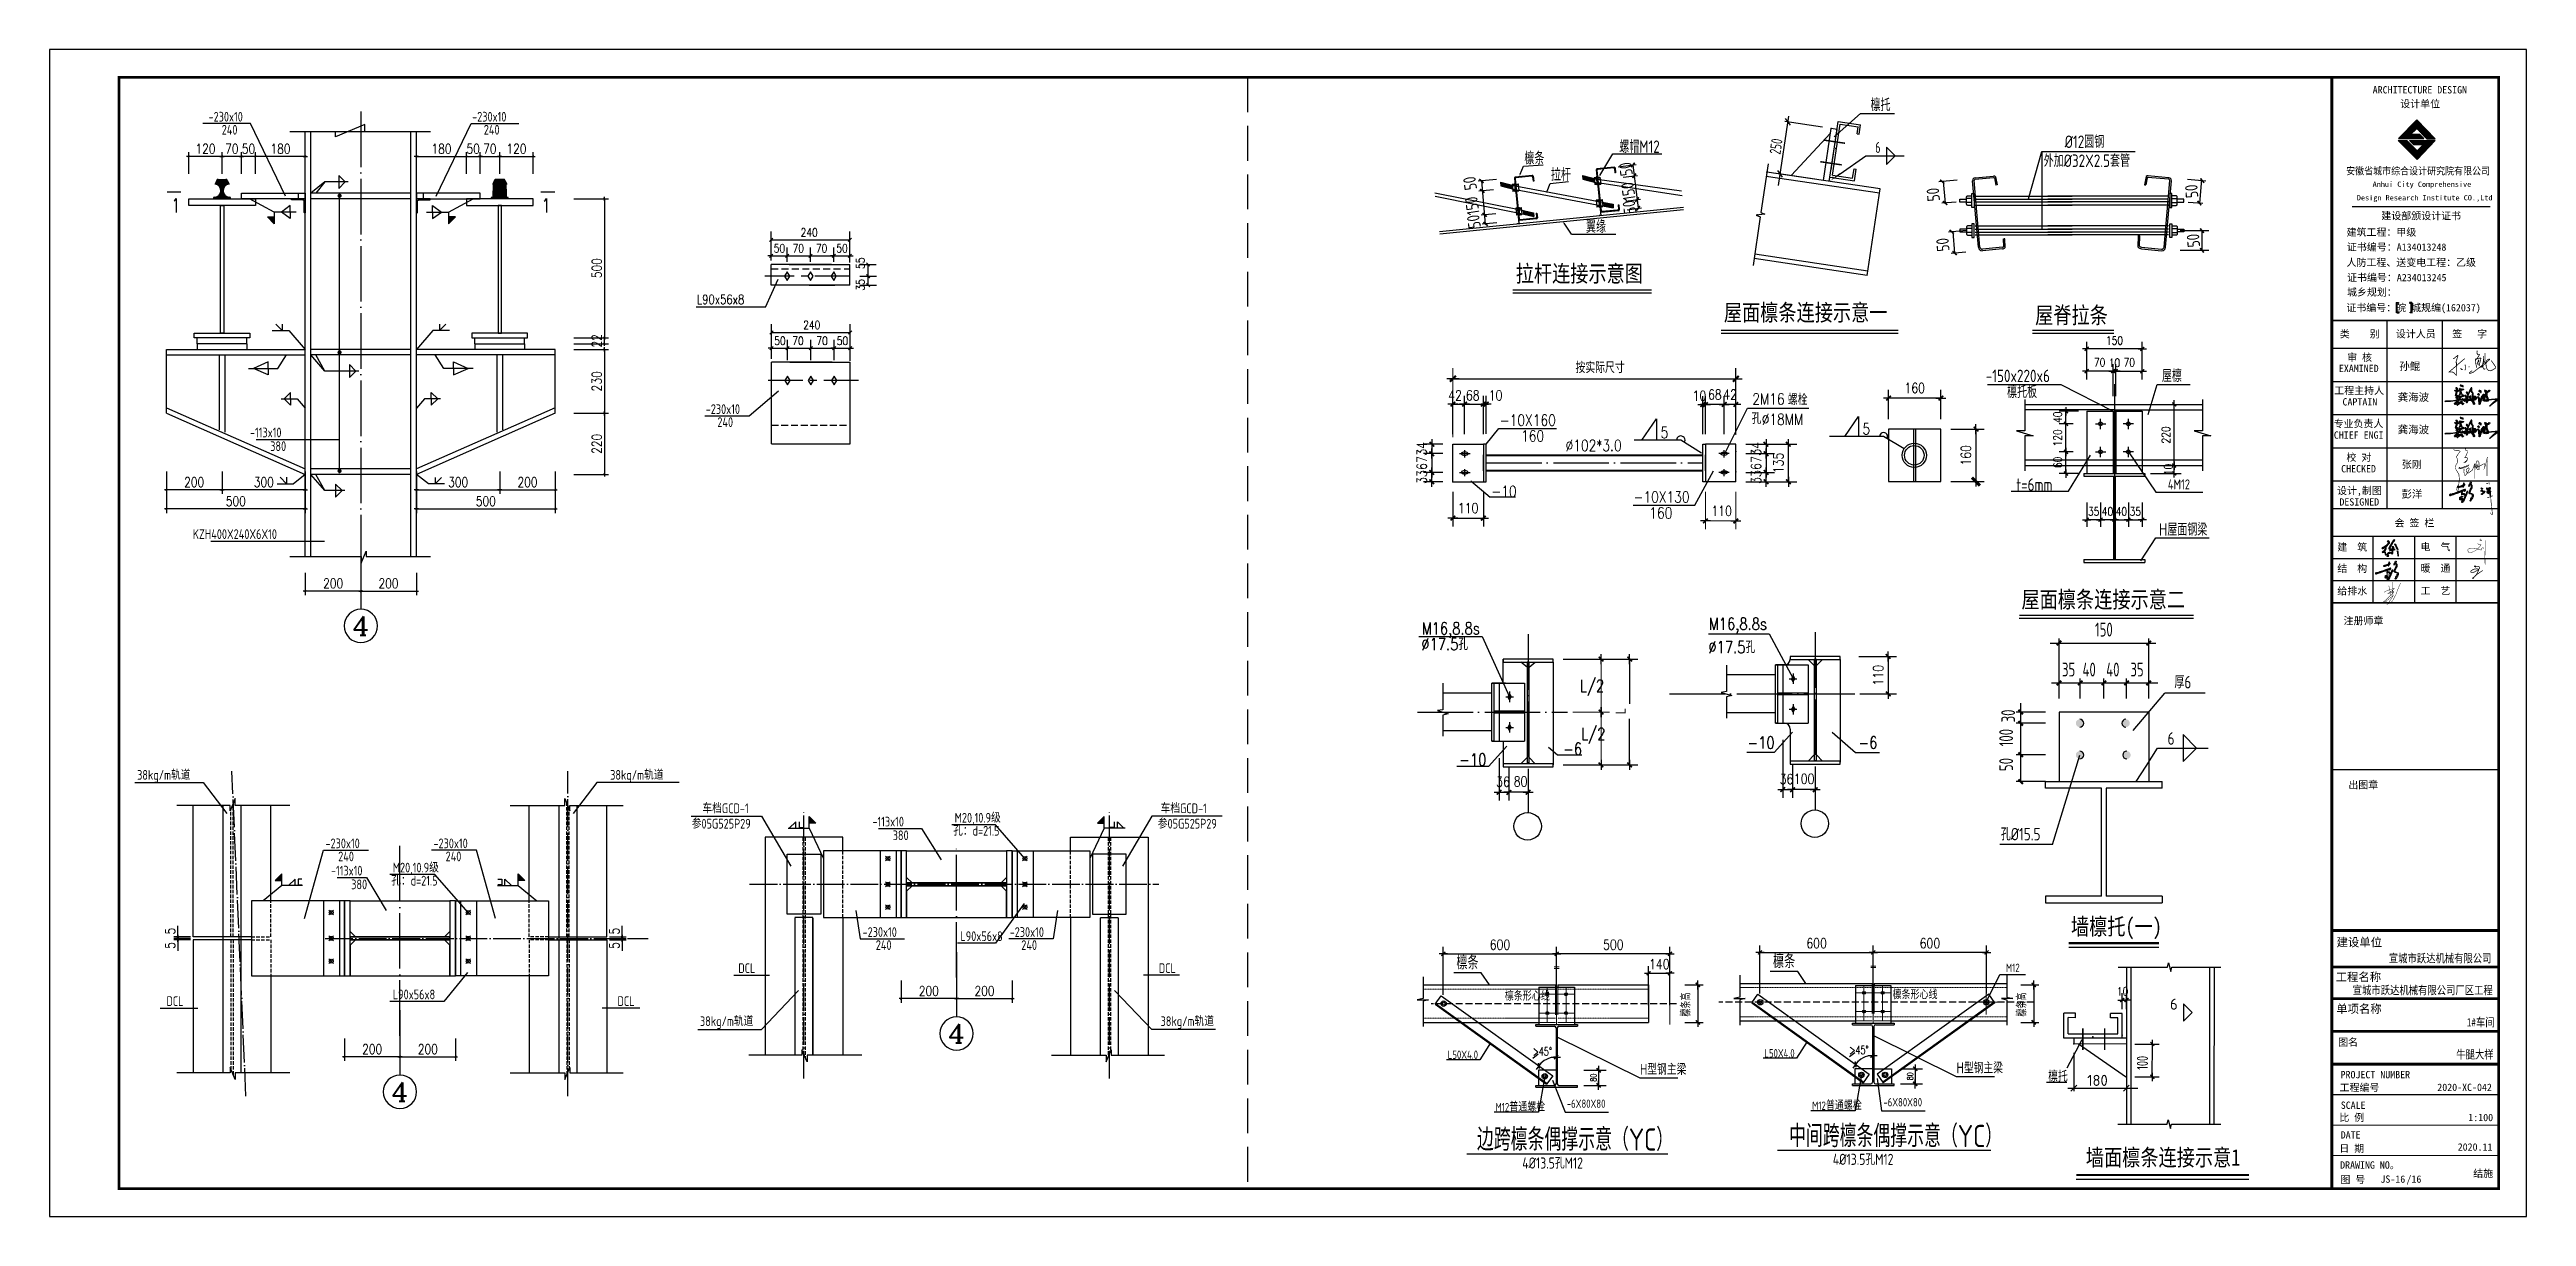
# Model space of a CAD drawing. Extents: x 69728788 to 149766163, y 20718153 to 43663798.
# Drawn here: x 74842796 to 74931996, y 20944646 to 20986646 of the extents above; entities that cross this region are included whole.
import ezdxf
from ezdxf.enums import TextEntityAlignment as Align

# ---------------------------------------------------------------- set-up
doc = ezdxf.new("R2010")
doc.units = 0
doc.header["$LTSCALE"] = 1000
doc.header["$MEASUREMENT"] = 0
for name, pattern in [('CENTER', [2, 1.25, -0.25, 0.25, -0.25]), ('CENTERX2', [101.6, 63.5, -12.7, 12.7, -12.7]), ('DASH', [0.35, 0.25, -0.1]), ('DASHED', [0.75, 0.5, -0.25]), ('DASHED2', [0.375, 0.25, -0.125]), ('DOTE', [2.42, 2, -0.2, 0.02, -0.2])]:
    doc.linetypes.add(name, pattern=pattern)
doc.layers.get('0').update_dxf_attribs({"linetype": 'CONTINUOUS'})
doc.layers.get('DEFPOINTS').update_dxf_attribs({"linetype": 'CONTINUOUS'})
for name, color, linetype in [('1-TO', 3, 'CONTINUOUS'), ('3T_BAR', 7, 'CONTINUOUS'), ('AD', 3, 'CONTINUOUS'), ('AXIS', 3, 'CONTINUOUS'), ('AXIS_TEXT', 7, 'CONTINUOUS'), ('BX', 7, 'CONTINUOUS'), ('C', 6, 'CENTER'), ('CENTER', 4, 'CENTER'), ('D', 4, 'CONTINUOUS'), ('DOTE', 251, 'DOTE'), ('JC', 7, 'CONTINUOUS'), ('PUB_DIM', 3, 'CONTINUOUS'), ('PUB_TEXT', 7, 'CONTINUOUS'), ('PUB_TITLE', 4, 'CONTINUOUS'), ('S', 2, 'CONTINUOUS'), ('TEXT', 7, 'CONTINUOUS'), ('一般文字', 6, 'CONTINUOUS'), ('卫浴', 7, 'CONTINUOUS'), ('图框', 253, 'CONTINUOUS'), ('墙线', 2, 'CONTINUOUS'), ('尺寸', 3, 'CONTINUOUS'), ('签名', 7, 'CONTINUOUS'), ('线线', 150, 'CONTINUOUS')]:
    doc.layers.add(name, color=color, linetype=linetype)
for name, color, linetype, lineweight in [('修改', 7, 'CONTINUOUS', 20), ('系杆支撑', 2, 'CONTINUOUS', 25), ('轴线', 1, 'CENTERX2', 13)]:
    doc.layers.add(name, color=color, linetype=linetype, lineweight=lineweight)
doc.styles.add('-楷体_GB2312', font='', dxfattribs={"width": 0.8})
doc.styles.add('-黑体', font='simhei.ttf')
doc.styles.add('_HZTXT', font='tssdeng.shx', dxfattribs={"width": 0.8, "bigfont": 'tssdchn.shx'})
doc.styles.add('COMPLEX', font='COMPLEX')
doc.styles.add('CPX', font='atssdeng.shx', dxfattribs={"width": 0.8, "bigfont": 'atssdchn.shx'})
doc.styles.add('DIM_FONT', font='SIMPLEX.shx', dxfattribs={"width": 0.8})
doc.styles.add('hztxt', font='romand_pkpm', dxfattribs={"bigfont": 'hztxt'})
doc.styles.add('ROMANS', font='romans.shx', dxfattribs={"width": 0.75, "height": 300, "bigfont": 'hztxt.shx'})
doc.styles.add('STYLE-黑体', font='simhei.ttf')
doc.styles.add('TSSD_Dimension', font='Tssdeng.shx', dxfattribs={"width": 0.7, "bigfont": 'hztxt.shx'})
doc.styles.add('TSSD_NORMAL', font='tssdeng.shx', dxfattribs={"bigfont": 'tssdchn.shx'})
doc.styles.add('TSSD_Rein', font='atssdeng.shx', dxfattribs={"width": 0.7, "bigfont": 'atssdchn.shx'})
doc.styles.add('宋体', font='', dxfattribs={"width": 0.8})
doc.styles.add('正文', font='romans.shx', dxfattribs={"width": 0.71, "bigfont": 'hztxt.shx'})
doc.styles.add('黑体', font='simhei.ttf', dxfattribs={"width": 0.6, "height": 4.3})
doc.styles.get('-楷体_GB2312').set_extended_font_data('SimSun')
doc.styles.get('宋体').set_extended_font_data('SimSun')
doc.dimstyles.new('AXIS-BZ-JD', dxfattribs={"dimtxt": 350, "dimasz": 0.5, "dimexe": 150, "dimexo": 100, "dimgap": 100, "dimtad": 1, "dimdec": 0, "dimlfac": 0.1, "dimzin": 0, "dimdsep": 46, "dimtxsty": 'DIM_FONT', "dimblk1": '_DIMX', "dimblk2": '_DIMX', "dimsah": 1, "dimcen": 0.09, "dimclrt": 3, "dimadec": 0, "dimazin": 0, "dimtfac": 1, "dimtdec": 0, "dimtix": 1, "dimtmove": 2, "dimatfit": 3, "dimldrblk": '_DIMX', "dimfxl": 1, "dimtolj": 1, "dimtzin": 0, "dimarcsym": 0})
doc.dimstyles.new('DIMN$0', dxfattribs={"dimtxt": 300, "dimasz": 1, "dimexe": 250, "dimexo": 300, "dimgap": 150, "dimtad": 1, "dimdec": 0, "dimdsep": 46, "dimtxsty": 'DIM_FONT', "dimblk": '_DIMX', "dimcen": 2.5, "dimclrt": 7, "dimadec": 0, "dimazin": 0, "dimtfac": 1, "dimtdec": 0, "dimtix": 1, "dimtmove": 2, "dimatfit": 3, "dimldrblk": '_DIMX', "dimfxl": 1, "dimtolj": 1, "dimtzin": 0, "dimarcsym": 0})
doc.dimstyles.new('DIMN0.5', dxfattribs={"dimtxt": 300, "dimasz": 1, "dimexe": 250, "dimexo": 300, "dimgap": 150, "dimtad": 1, "dimdec": 0, "dimlfac": 0.5, "dimzin": 0, "dimdsep": 46, "dimtxsty": 'DIM_FONT', "dimblk": '_DIMX', "dimcen": 0.09, "dimclrt": 7, "dimadec": 0, "dimazin": 0, "dimtfac": 1, "dimtdec": 0, "dimtix": 1, "dimtmove": 2, "dimatfit": 3, "dimldrblk": '_DIMX', "dimfxl": 1, "dimtolj": 1, "dimtzin": 0, "dimarcsym": 0})
doc.dimstyles.new('副本(10)WGH', dxfattribs={"dimscale": 1.2, "dimtxt": 300, "dimasz": 1, "dimexe": 250, "dimexo": 300, "dimgap": 150, "dimtad": 1, "dimdec": 0, "dimlfac": 0.1, "dimzin": 0, "dimdsep": 46, "dimtxsty": 'DIM_FONT', "dimblk1": '_DIMX', "dimblk2": '_DIMX', "dimsah": 1, "dimcen": 0.09, "dimclrd": 3, "dimclre": 3, "dimclrt": 7, "dimadec": 0, "dimazin": 0, "dimtfac": 1, "dimtdec": 0, "dimtix": 1, "dimtmove": 2, "dimatfit": 3, "dimldrblk": '_DIMX', "dimfxl": 1, "dimtolj": 1, "dimtzin": 0, "dimarcsym": 0})

msp = doc.modelspace()

# ---------------------------------------------------------------- texts
at = {"color": 7, "style": 'DIM_FONT', "width": 0.8}
for s, p in [('240', (74869844.2, 20979912.1)), ('50', (74868876, 20979342.8)), ('70', (74869552.3, 20979342.8)), ('70', (74870394.1, 20979342.8)), ('50', (74871129.2, 20979342.8)), ('50', (74868893, 20976013.6)), ('70', (74869543.2, 20976013.6)), ('240', (74869937.2, 20976582.8)), ('70', (74870413.2, 20976013.6)), ('50', (74871146.2, 20976013.6))]:
    msp.add_text(s, height=300, dxfattribs=at).set_placement(p)
for s, p in [('55', (74872144.9, 20978752)), ('35', (74872144.9, 20977970.9))]:
    msp.add_text(s, height=300, rotation=90, dxfattribs=at).set_placement(p)
at = {"style": 'ROMANS', "width": 0.8}
msp.add_text('L90x56x8', height=330.75, dxfattribs=at).set_placement((74866105.4, 20977484.6))
at = {"color": 7, "style": 'TSSD_Rein', "width": 0.7}
for s, p in [('150', (74916777.7, 20965767.9)), ('150', (74916777.7, 20965767.9)), ('35', (74915507.7, 20964331.1)), ('35', (74915507.7, 20964331.1)), ('40', (74916247.9, 20964331.1)), ('40', (74916247.9, 20964331.1)), ('40', (74917100.9, 20964331.1)), ('40', (74917100.9, 20964331.1)), ('35', (74917972.6, 20964331.1)), ('35', (74917972.6, 20964331.1))]:
    msp.add_text(s, height=500, dxfattribs=at).set_placement(p, align=Align.MIDDLE_CENTER)
for s, p in [('100', (74913257.7, 20961881.2)), ('30', (74913331.2, 20962660.3)), ('50', (74913257.7, 20960911.8))]:
    msp.add_text(s, height=500, rotation=90, dxfattribs=at).set_placement(p, align=Align.MIDDLE_CENTER)
at = {"insert": (74927123.2, 20953788.5), "char_height": 1.667, "width": 29.39, "attachment_point": 1}
msp.add_mtext('宣城嘉怡纸箱包装有限公司', dxfattribs=at)
at = {"attachment_point": 5, "rotation": 90, "style": '正文'}
for s, insert, char_height in [('\\A1;檩条高', (74901739.2, 20952270.5), 300.01), ('\\A1;檩条高', (74913834.9, 20952270.5, 6.9), 300.01), ('\\A1;80', (74898396.2, 20949640.2), 214.29), ('\\A1;80', (74909798.3, 20949691.9, 6.9), 214.29)]:
    msp.add_mtext(s, dxfattribs=dict(at, insert=insert, char_height=char_height))
at = {"char_height": 300.01, "attachment_point": 5, "style": '正文'}
for insert in [(74896555.2, 20950585.3), (74907957.3, 20950637, 6.9)]:
    msp.add_mtext('\\A1;>45%%d', dxfattribs=dict(at, insert=insert))
at = {"layer": 'AXIS', "color": 7, "linetype": 'Continuous', "style": 'TSSD_Rein', "oblique": 360, "width": 0.7}
msp.add_text('250', height=400, rotation=81.497218, dxfattribs=at).set_placement((74904972.4, 20983158.4), align=Align.MIDDLE)
at = {"layer": 'AXIS', "color": 7, "linetype": 'Continuous', "style": 'TSSD_Rein', "width": 0.7}
msp.add_text('6', height=400, dxfattribs=at).set_placement((74908736.7, 20982925.6), align=Align.RIGHT)
at = {"layer": 'AXIS', "color": 7, "style": 'DIM_FONT', "width": 0.8}
for s, p in [('40', (74915262.1, 20973206.9)), ('220', (74919160.4, 20972463.9)), ('60', (74915262.1, 20971580.8))]:
    msp.add_text(s, height=300, rotation=90, dxfattribs=at).set_placement(p)
at = {"layer": 'AXIS', "color": 7, "linetype": 'Continuous', "style": 'CPX', "width": 0.8}
msp.add_text('4M12', height=360, dxfattribs=at).set_placement((74919080.8, 20970814))
at = {"layer": 'AXIS', "color": 7, "linetype": 'Continuous', "style": 'TSSD_NORMAL'}
msp.add_text('6', height=400, rotation=0.096826, dxfattribs=at).set_placement((74919437.3, 20952087.9), align=Align.RIGHT)
at = {"layer": 'AXIS', "color": 7, "linetype": 'Continuous'}
for s, rotation, style, width, p in [('100', 90.096826, 'TSSD_NORMAL', 0.7, (74918366.9, 20949924)), ('檩托', 0.03657, 'CPX', 0.8, (74914773.5, 20949492.2))]:
    msp.add_text(s, height=400, rotation=rotation, dxfattribs=dict(at, style=style, width=width)).set_placement(p)
at = {"layer": 'AXIS', "color": 7, "linetype": 'Continuous', "style": 'TSSD_NORMAL'}
msp.add_text('180', height=400, rotation=0.096826, dxfattribs=at).set_placement((74916547.5, 20949542.9), align=Align.MIDDLE)
at = {"layer": 'AXIS', "color": 7, "linetype": 'Continuous', "insert": (74915112.1, 20972667.9), "char_height": 300, "attachment_point": 5, "rotation": 90, "style": 'DIM_FONT'}
msp.add_mtext('120', dxfattribs=at)
at = {"layer": 'PUB_DIM', "style": 'DIM_FONT', "width": 0.707}
for p in [(74847339.7, 20981033.6), (74847339.7, 20981033.6), (74860675.4, 20981033.6), (74860675.4, 20981033.6)]:
    msp.add_text('1', height=500, dxfattribs=at).set_placement(p, align=Align.MIDDLE)
at = {"layer": 'PUB_DIM', "color": 7, "style": 'DIM_FONT', "width": 0.8}
msp.add_text('110', height=360, dxfattribs=at).set_placement((74902641.8, 20969857.8))
at = {"layer": 'PUB_TEXT', "width": 0.8}
for s, height, style, p in [('-230x10', 350, 'TSSD_Rein', (74848523.9, 20984053.2)), ('-230x10', 350, 'TSSD_Rein', (74858015.8, 20984053.2)), ('檩托', 450, 'TSSD_Rein', (74908376.7, 20984432.1)), ('240', 350, 'TSSD_Rein', (74848997.8, 20983583.9)), ('240', 350, 'TSSD_Rein', (74858435.7, 20983583.9)), ('螺帽M12', 450, 'TSSD_Rein', (74899323, 20982925.2)), ('%%c12圆钢', 450, 'TSSD_Rein', (74915368.9, 20983102.1)), ('檩条', 450, 'TSSD_Rein', (74895908.6, 20982511.4)), ('外加%%C32X2.5套管', 450, 'TSSD_Rein', (74914611.1, 20982419.2)), ('拉杆', 450, 'TSSD_Rein', (74896865, 20981920.1)), ('翼缘', 450, 'TSSD_Rein', (74898128.2, 20980047.8)), ('拉杆连接示意图', 600, '-楷体_GB2312', (74895596.8, 20978282.6, 1564.9)), ('屋面檩条连接示意一', 600, '-楷体_GB2312', (74903092.6, 20976881.4, -220000)), ('屋脊拉条', 600, '-楷体_GB2312', (74914302.8, 20976785.3, 1464.9)), ('-150x220x6', 450, 'TSSD_Rein', (74912523.4, 20974674.5)), ('檩托板', 450, 'TSSD_Rein', (74913292.7, 20974101.5)), ('屋檩', 450, 'TSSD_Rein', (74918869.8, 20974679.5)), ('-230x10', 350, 'TSSD_Rein', (74866428.2, 20973528.7)), ('-113x10', 350, 'TSSD_Rein', (74850013.8, 20972689.2)), ('240', 350, 'TSSD_Rein', (74866846.1, 20973059.4)), ('380', 350, 'TSSD_Rein', (74850744.2, 20972195.8)), ('t=6mm', 450, 'TSSD_Rein', (74913623.4, 20970760.1)), ('KZH400X240X6X10', 350, 'TSSD_Rein', (74847956.9, 20969029.4)), ('H屋面钢梁', 450, 'TSSD_Rein', (74918766.1, 20969146.2)), ('屋面檩条连接示意二', 600, '-楷体_GB2312', (74913809.5, 20966552.3)), ('厚6', 450, 'TSSD_Rein', (74919318.5, 20963651.4)), ('厚6', 450, 'TSSD_Rein', (74919318.5, 20963651.4)), ('38kg/m轨道', 350, 'TSSD_Rein', (74845950.4, 20960363.5)), ('38kg/m轨道', 350, 'TSSD_Rein', (74862986, 20960363.5)), ('车档GCD-1', 350, 'TSSD_Rein', (74866309.8, 20959159.7)), ('车档GCD-1', 350, 'TSSD_Rein', (74882808.4, 20959159.7)), ('参05G525P29', 350, 'TSSD_Rein', (74865923.7, 20958606.9)), ('-113x10', 350, 'TSSD_Rein', (74872430.9, 20958681.6)), ('380', 350, 'TSSD_Rein', (74873161.2, 20958188.2)), ('孔：d=21.5', 350, 'TSSD_Rein', (74875337.1, 20958351.5)), ('M20,10.9级', 350, 'TSSD_Rein', (74875392.8, 20958820.7)), ('参05G525P29', 350, 'TSSD_Rein', (74882708.6, 20958606.9)), ('孔%%c15.5', 450, 'TSSD_Rein', (74913065.3, 20958181.5)), ('孔%%c15.5', 450, 'TSSD_Rein', (74913065.3, 20958181.5)), ('-230x10', 350, 'TSSD_Rein', (74852734.7, 20957898.4)), ('240', 350, 'TSSD_Rein', (74853191.7, 20957429.1)), ('-230x10', 350, 'TSSD_Rein', (74856623.4, 20957898.4)), ('240', 350, 'TSSD_Rein', (74857060.3, 20957429.1)), ('-113x10', 350, 'TSSD_Rein', (74852930, 20956916.1)), ('380', 350, 'TSSD_Rein', (74853660.4, 20956422.6)), ('孔：d=21.5', 350, 'TSSD_Rein', (74855102.3, 20956556.7)), ('M20,10.9级', 350, 'TSSD_Rein', (74855158, 20957026)), ('-230x10', 350, 'TSSD_Rein', (74872076.5, 20954706.4)), ('L90x56x8', 350, 'TSSD_Rein', (74875598.5, 20954556.5)), ('-230x10', 350, 'TSSD_Rein', (74877373.5, 20954706.4)), ('240', 350, 'TSSD_Rein', (74872552.5, 20954237.1)), ('240', 350, 'TSSD_Rein', (74877791.4, 20954237.1)), ('檩条', 500, 'TSSD_Dimension', (74893460.5, 20953534.8)), ('檩条', 500, 'TSSD_Dimension', (74904862.6, 20953586.5, 6.9)), ('DCL', 350, 'TSSD_Rein', (74867600.6, 20953406.6)), ('DCL', 350, 'TSSD_Rein', (74882743.3, 20953406.6)), ('M12', 300.01, 'TSSD_Dimension', (74913251.8, 20953444, 6.9)), ('DCL', 350, 'TSSD_Rein', (74847004.6, 20952221.3)), ('DCL', 350, 'TSSD_Rein', (74847004.6, 20952221.3)), ('L90x56x8', 350, 'TSSD_Rein', (74855158, 20952461.7)), ('DCL', 350, 'TSSD_Rein', (74863247.4, 20952221.3)), ('DCL', 350, 'TSSD_Rein', (74863247.4, 20952221.3)), ('檩条形心线', 300.01, 'TSSD_Dimension', (74895203.3, 20952417.5)), ('檩条形心线', 300.01, 'TSSD_Dimension', (74909168.2, 20952469.2, 6.9)), ('38kg/m轨道', 350, 'TSSD_Rein', (74866219.9, 20951499.2)), ('38kg/m轨道', 350, 'TSSD_Rein', (74882808.4, 20951499.2)), ('L50X4.0', 300.01, 'TSSD_Dimension', (74893148.7, 20950317)), ('L50X4.0', 300.01, 'TSSD_Dimension', (74904550.8, 20950368.7, 6.9)), ('H型钢主梁', 400, 'TSSD_Dimension', (74900071.2, 20949740.7)), ('H型钢主梁', 400, 'TSSD_Dimension', (74911473.3, 20949792.4, 6.9)), ('M12普通螺栓', 300.01, 'TSSD_Dimension', (74894869.8, 20948430.3)), ('-6X80X80', 300.01, 'TSSD_Dimension', (74897435.4, 20948553.9)), ('M12普通螺栓', 300.01, 'TSSD_Dimension', (74906272, 20948481.9, 6.9)), ('-6X80X80', 300.01, 'TSSD_Dimension', (74908837.5, 20948605.6, 6.9)), ('4%%C13.5孔M12', 400, 'TSSD_Dimension', (74907016, 20946500.7, 6.9)), ('4%%C13.5孔M12', 400, 'TSSD_Dimension', (74895833.5, 20946368.1))]:
    msp.add_text(s, height=height, dxfattribs=dict(at, style=style)).set_placement(p)
at = {"layer": 'PUB_TEXT', "style": 'TSSD_Rein', "width": 0.8}
for s, rotation, p in [('50', 98.503414, (74899820.5, 20982135.6)), ('50', 98.503414, (74894209.5, 20981622.9)), ('150', 98.503414, (74899923.2, 20981247)), ('50', 94.867078, (74910877.6, 20981201.1)), ('50', 94.867078, (74920182.6, 20981323)), ('150', 98.503414, (74894300.8, 20980727.9)), ('50', 98.503414, (74899953.1, 20980764)), ('50', 98.503414, (74894347.3, 20980244.8)), ('50', 94.867078, (74920245.4, 20979546.8)), ('50', 94.867078, (74911222.3, 20979396.7))]:
    msp.add_text(s, height=450, rotation=rotation, dxfattribs=at).set_placement(p)
msp.add_text('6', height=450, dxfattribs=at).set_placement((74919321.7, 20961622.3), align=Align.RIGHT)
msp.add_text('6', height=450, dxfattribs=at).set_placement((74919321.7, 20961622.3), align=Align.RIGHT)
at = {"layer": 'PUB_TEXT', "style": '-楷体_GB2312', "width": 0.8}
for s, p in [('墙檩托(一)', (74917229.5, 20955046.9)), ('墙檩托(一)', (74917229.5, 20955046.9)), ('墙面檩条连接示意1', (74918910.1, 20946783.5))]:
    msp.add_text(s, height=600, dxfattribs=at).set_placement(p, align=Align.MIDDLE)
at = {"layer": 'TEXT', "color": 3, "style": '-黑体', "width": 0.8}
for s, p in [('宣城市跃达机械有限公司', (74927038.8, 20953786.3)), ('宣城市跃达机械有限公司厂区工程', (74925739.4, 20952639.1)), ('1#车间', (74929850.5, 20951483.4)), ('牛腿大样', (74929469.7, 20950327.3))]:
    msp.add_text(s, height=300.15, dxfattribs=at).set_placement(p)
at = {"layer": '一般文字', "color": 6, "linetype": 'Continuous', "lineweight": -3, "style": 'hztxt', "width": 0.8}
for s, height, p in [('按实际尺寸', 403.2, (74897748.2, 20974998.6)), ('孔', 403.2, (74904087.9, 20973171.7)), ('2M16', 403.2, (74904118.7, 20973865.9)), ('螺栓', 403.2, (74905397.5, 20973848.7)), ('-10X160', 403.2, (74895023, 20973101.1)), ('160', 403.2, (74895791.2, 20972536.9)), ('5', 403.2, (74900816.5, 20972660.9)), ('%%c18MM', 403.2, (74904457.1, 20973134.2)), ('5', 403.2, (74908084.7, 20972790.7, -184800)), ('%%C102*3.0', 403.2, (74897393.3, 20972194.1)), ('-10', 403.2, (74894717.1, 20970539.2)), ('-10X130', 403.2, (74899838, 20970337.1)), ('160', 403.2, (74900407.8, 20969764.2)), ('M16,8.8s', 432, (74892214.3, 20965594.8)), ('M16,8.8s', 432, (74902555.3, 20965759.3)), ('%%c17.5孔', 432, (74892197.7, 20965030.3)), ('%%c17.5孔', 432, (74902538.7, 20964923.7)), ('L/2', 432, (74897909, 20963531.1)), ('L/2', 432, (74897951.4, 20961797.4)), ('-10', 432, (74893562.6, 20960871.4)), ('-6', 432, (74897306.1, 20961259.8)), ('-10', 432, (74903944, 20961483.8)), ('-6', 432, (74907939.5, 20961483.8))]:
    msp.add_text(s, height=height, dxfattribs=at).set_placement(p)
at = {"layer": '一般文字', "color": 7, "style": '_HZTXT', "width": 0.8}
for s, p in [('边跨檩条偶撑示意（YC）', (74894200, 20947014.3)), ('中间跨檩条偶撑示意（YC）', (74905439.1, 20947140.8, 6.9))]:
    msp.add_text(s, height=800, dxfattribs=at).set_placement(p)
at = {"layer": '图框', "color": 4}
for s, height, style, p in [('ARCHITECTURE DESIGN', 262.944, '黑体', (74926458.8, 20985065.8)), ('设计单位', 262.94, '黑体', (74927450.1, 20984562.2)), ('Anhui City Comprehensive ', 189.24, '黑体', (74926456.1, 20981704.1)), (' Design Research Institute CO.,Ltd', 189.24, '黑体', (74925738.8, 20981217.1)), ('建设部颁设计证书', 262.94, '黑体', (74926771.3, 20980530.9)), (' 建筑工程：甲级', 262.94, '黑体', (74925340, 20979941.7)), ('人防工程、送变电工程：乙级', 262.944, '黑体', (74925516.4, 20978852.2)), ('证书编号：A134013248', 262.944, '黑体', (74925530.2, 20979405.9)), ('城乡规划：', 262.94, '黑体', (74925533.1, 20977782.7)), ('证书编号：A234013245', 262.944, '黑体', (74925535, 20978308)), ('证书编号：皖 城规编(162037)', 262.944, '黑体', (74925512, 20977222.6)), ('孙鲲', 276.09, 'STYLE-黑体', (74927417.9, 20975109.4)), ('龚海波', 276.09, 'STYLE-黑体', (74927358.8, 20973993.6)), ('龚海波', 276.09, 'STYLE-黑体', (74927358.8, 20972828.3)), ('张刚', 262.94, 'STYLE-黑体', (74927508, 20971584.8)), ('彭洋', 276.09, 'STYLE-黑体', (74927494.5, 20970508.4)), ('注册师章', 262.94, '黑体', (74925408.9, 20965954.4)), ('出图章', 262.94, '黑体', (74925582.2, 20960047.5)), ('建设单位', 300, '黑体', (74925158.7, 20954364.2)), ('工程名称', 300, '黑体', (74925125.5, 20953112.6)), ('单项名称', 300, '黑体', (74925145.5, 20951966.8)), ('图名', 262.94, '黑体', (74925214.7, 20950784.7)), ('工程编号', 262.94, '黑体', (74925266.2, 20949153.4)), ('SCALE', 262.94, '黑体', (74925308.1, 20948517.9)), ('2020-XC-042', 262.944, '宋体', (74928784.5, 20949162.5)), ('比 例', 262.94, '黑体', (74925257.3, 20948074.9)), ('1:100', 262.94, '宋体', (74929901, 20948076)), ('日 期', 262.94, '黑体', (74925257.3, 20946962.1)), ('DATE', 262.94, '黑体', (74925306.7, 20947449.3)), ('2020.11', 262.94, '宋体', (74929520.4, 20947014.5)), ('DRAWING NO。', 262.944, '黑体', (74925286, 20946364.6)), ('图 号', 262.94, '黑体', (74925294.7, 20945839.5))]:
    msp.add_text(s, height=height, dxfattribs=dict(at, style=style)).set_placement(p)
at = {"layer": '图框', "color": 4, "style": '黑体', "width": 0.88}
msp.add_text('安徽省城市综合设计研究院有限公司', height=262.944, dxfattribs=at).set_placement((74925502, 20982146))
at = {"layer": '图框', "color": 0}
for s, height, style, p in [('类    别 ', 262.94, 'STYLE-黑体', (74925274.3, 20976278.9)), ('设计人员', 262.94, 'STYLE-黑体', (74927292.9, 20976278.9)), ('签   字', 262.94, 'STYLE-黑体', (74929322, 20976278.9)), ('审 核', 262.94, 'STYLE-黑体', (74925537.1, 20975434.2)), ('工程主持人', 262.94, 'STYLE-黑体', (74925074.4, 20974243)), ('EXAMINED ', 262.94, 'STYLE-黑体', (74925241.4, 20975039.3)), ('CAPTAIN', 262.94, 'STYLE-黑体', (74925371.9, 20973834.6)), ('专业负责人', 262.94, 'STYLE-黑体', (74925052.1, 20973047.8)), ('CHIEF ENGI', 262.94, 'STYLE-黑体', (74925059.8, 20972639.4)), ('校 对', 262.94, 'STYLE-黑体', (74925514.7, 20971835.1)), ('设计,制图', 262.94, 'STYLE-黑体', (74925174.5, 20970639.9)), ('CHECKED  ', 262.94, 'STYLE-黑体', (74925322.9, 20971426.8)), ('DESIGNED ', 262.94, 'STYLE-黑体', (74925260.5, 20970231.6)), ('会 签 栏', 262.94, 'STYLE-黑体', (74927245.9, 20969476.3)), ('建  筑', 262.94, 'STYLE-黑体', (74925185.1, 20968607.3)), ('电  气', 262.94, 'STYLE-黑体', (74928182.2, 20968616)), ('结  构', 262.94, 'STYLE-黑体', (74925185.1, 20967837.9)), ('暖  通', 262.94, 'STYLE-黑体', (74928182.2, 20967846.5)), ('给排水', 262.94, 'STYLE-黑体', (74925185.1, 20967025.1)), ('工  艺', 262.94, 'STYLE-黑体', (74928182.2, 20967033.7)), ('PROJECT NUMBER', 262.944, '黑体', (74925301.7, 20949618.2))]:
    msp.add_text(s, height=height, dxfattribs=dict(at, style=style)).set_placement(p)
at = {"layer": '图框', "color": 3, "style": '宋体'}
for s, p in [('JS-16', (74926736.9, 20945857.9)), ('/16', (74927674.6, 20945857.9)), ('结施', (74930078.3, 20946062))]:
    msp.add_text(s, height=262.94, dxfattribs=at).set_placement(p)

# ---------------------------------------------------------------- blocks, each defined once
blk = doc.blocks.new('_DIMX')
blk.add_line((-150, 0), (150, 0))
at = {"const_width": 50}
blk.add_lwpolyline([(-70, -70), (70, 70)], dxfattribs=at)
blk = doc.blocks.new('*D390')
at = {"layer": 'AXIS', "color": 0, "lineweight": -2}
for p, q in [((74861682, 20973554), (74862927, 20973554)), ((74862777, 20973553), (74862777, 20971354)), ((74861682, 20971354), (74862927, 20971354))]:
    blk.add_line(p, q, dxfattribs=at)
at = {"layer": 'DEFPOINTS', "color": 0}
for p in [(74861582, 20973554), (74861582, 20971354), (74862777, 20971354)]:
    blk.add_point(p, dxfattribs=at)
at = {"layer": 'AXIS', "color": 0, "lineweight": -2, "xscale": 0.5, "yscale": 0.5, "zscale": 0.5}
for p, rotation in [((74862777, 20973554), 90), ((74862777, 20971354), 270)]:
    blk.add_blockref('_DIMX', p, dxfattribs=dict(at, rotation=rotation))
at = {"layer": 'AXIS', "color": 3, "insert": (74862502, 20972454), "char_height": 350, "attachment_point": 5, "rotation": 90, "style": 'DIM_FONT'}
blk.add_mtext('\\A1;220', dxfattribs=at)
blk = doc.blocks.new('*D391')
at = {"layer": 'AXIS', "color": 0, "lineweight": -2}
for p, q in [((74861682, 20975854), (74862927, 20975854)), ((74862777, 20975853), (74862777, 20973554)), ((74861682, 20973554), (74862927, 20973554))]:
    blk.add_line(p, q, dxfattribs=at)
at = {"layer": 'DEFPOINTS', "color": 0}
for p in [(74861582, 20975854), (74861582, 20973554), (74862777, 20973554)]:
    blk.add_point(p, dxfattribs=at)
at = {"layer": 'AXIS', "color": 0, "lineweight": -2, "xscale": 0.5, "yscale": 0.5, "zscale": 0.5}
for p, rotation in [((74862777, 20975854), 90), ((74862777, 20973554), 270)]:
    blk.add_blockref('_DIMX', p, dxfattribs=dict(at, rotation=rotation))
at = {"layer": 'AXIS', "color": 3, "insert": (74862502, 20974704), "char_height": 350, "attachment_point": 5, "rotation": 90, "style": 'DIM_FONT'}
blk.add_mtext('\\A1;230', dxfattribs=at)
blk = doc.blocks.new('*D392')
at = {"layer": 'AXIS', "color": 0, "lineweight": -2}
for p, q in [((74861682, 20981274), (74862927, 20981274)), ((74862777, 20981273), (74862777, 20976274)), ((74861682, 20976274), (74862927, 20976274))]:
    blk.add_line(p, q, dxfattribs=at)
at = {"layer": 'DEFPOINTS', "color": 0}
for p in [(74861582, 20981274), (74861582, 20976274), (74862777, 20976274)]:
    blk.add_point(p, dxfattribs=at)
at = {"layer": 'AXIS', "color": 0, "lineweight": -2, "xscale": 0.5, "yscale": 0.5, "zscale": 0.5}
for p, rotation in [((74862777, 20981274), 90), ((74862777, 20976274), 270)]:
    blk.add_blockref('_DIMX', p, dxfattribs=dict(at, rotation=rotation))
at = {"layer": 'AXIS', "color": 3, "insert": (74862502, 20978774), "char_height": 350, "attachment_point": 5, "rotation": 90, "style": 'DIM_FONT'}
blk.add_mtext('\\A1;500', dxfattribs=at)
blk = doc.blocks.new('*D393')
at = {"layer": 'AXIS', "color": 0, "lineweight": -2}
for p, q in [((74856008, 20970881), (74856008, 20969964)), ((74856008, 20970114), (74861007, 20970114)), ((74861008, 20970881), (74861008, 20969964))]:
    blk.add_line(p, q, dxfattribs=at)
at = {"layer": 'DEFPOINTS', "color": 0}
for p in [(74856008, 20970981), (74861008, 20970981), (74861008, 20970114)]:
    blk.add_point(p, dxfattribs=at)
at = {"layer": 'AXIS', "color": 0, "lineweight": -2, "xscale": 0.5, "yscale": 0.5, "zscale": 0.5, "rotation": 180}
blk.add_blockref('_DIMX', (74856008, 20970114), dxfattribs=at)
at = {"layer": 'AXIS', "color": 0, "lineweight": -2, "xscale": 0.5, "yscale": 0.5, "zscale": 0.5}
blk.add_blockref('_DIMX', (74861008, 20970114), dxfattribs=at)
at = {"layer": 'AXIS', "color": 3, "insert": (74858508, 20970389), "char_height": 350, "attachment_point": 5, "style": 'DIM_FONT'}
blk.add_mtext('\\A1;500', dxfattribs=at)
blk = doc.blocks.new('*D394')
at = {"layer": 'AXIS', "color": 0, "lineweight": -2}
for p, q in [((74859008, 20971454), (74859008, 20970650)), ((74861008, 20971454), (74861008, 20970650)), ((74859008, 20970800), (74861007, 20970800))]:
    blk.add_line(p, q, dxfattribs=at)
at = {"layer": 'DEFPOINTS', "color": 0}
for p in [(74859008, 20971554), (74861008, 20971554), (74861008, 20970800)]:
    blk.add_point(p, dxfattribs=at)
at = {"layer": 'AXIS', "color": 0, "lineweight": -2, "xscale": 0.5, "yscale": 0.5, "zscale": 0.5, "rotation": 180}
blk.add_blockref('_DIMX', (74859008, 20970800), dxfattribs=at)
at = {"layer": 'AXIS', "color": 0, "lineweight": -2, "xscale": 0.5, "yscale": 0.5, "zscale": 0.5}
blk.add_blockref('_DIMX', (74861008, 20970800), dxfattribs=at)
at = {"layer": 'AXIS', "color": 3, "insert": (74860008, 20971075), "char_height": 350, "attachment_point": 5, "style": 'DIM_FONT'}
blk.add_mtext('\\A1;200', dxfattribs=at)
blk = doc.blocks.new('*D395')
at = {"layer": 'AXIS', "color": 0, "lineweight": -2}
for p, q in [((74856008, 20971454), (74856008, 20970650)), ((74859008, 20971454), (74859008, 20970650)), ((74856008, 20970800), (74859007, 20970800))]:
    blk.add_line(p, q, dxfattribs=at)
at = {"layer": 'DEFPOINTS', "color": 0}
for p in [(74856008, 20971554), (74859008, 20971554), (74859008, 20970800)]:
    blk.add_point(p, dxfattribs=at)
at = {"layer": 'AXIS', "color": 0, "lineweight": -2, "xscale": 0.5, "yscale": 0.5, "zscale": 0.5, "rotation": 180}
blk.add_blockref('_DIMX', (74856008, 20970800), dxfattribs=at)
at = {"layer": 'AXIS', "color": 0, "lineweight": -2, "xscale": 0.5, "yscale": 0.5, "zscale": 0.5}
blk.add_blockref('_DIMX', (74859008, 20970800), dxfattribs=at)
at = {"layer": 'AXIS', "color": 3, "insert": (74857508, 20971075), "char_height": 350, "attachment_point": 5, "style": 'DIM_FONT'}
blk.add_mtext('\\A1;300', dxfattribs=at)
blk = doc.blocks.new('*D396')
at = {"layer": 'AXIS', "color": 0, "lineweight": -2}
for p, q in [((74859008, 20982171), (74859008, 20982951)), ((74859008, 20982801), (74860207, 20982801)), ((74860208, 20982171), (74860208, 20982951))]:
    blk.add_line(p, q, dxfattribs=at)
at = {"layer": 'DEFPOINTS', "color": 0}
for p in [(74860208, 20982801), (74859008, 20982071), (74860208, 20982071)]:
    blk.add_point(p, dxfattribs=at)
at = {"layer": 'AXIS', "color": 0, "lineweight": -2, "xscale": 0.5, "yscale": 0.5, "zscale": 0.5, "rotation": 180}
blk.add_blockref('_DIMX', (74859008, 20982801), dxfattribs=at)
at = {"layer": 'AXIS', "color": 0, "lineweight": -2, "xscale": 0.5, "yscale": 0.5, "zscale": 0.5}
blk.add_blockref('_DIMX', (74860208, 20982801), dxfattribs=at)
at = {"layer": 'AXIS', "color": 3, "insert": (74859608, 20983076), "char_height": 350, "attachment_point": 5, "style": 'DIM_FONT'}
blk.add_mtext('\\A1;120', dxfattribs=at)
blk = doc.blocks.new('*D397')
at = {"layer": 'AXIS', "color": 0, "lineweight": -2}
for p, q in [((74858308, 20982171), (74858308, 20982951)), ((74858308, 20982801), (74859007, 20982801)), ((74859008, 20982171), (74859008, 20982951))]:
    blk.add_line(p, q, dxfattribs=at)
at = {"layer": 'DEFPOINTS', "color": 0}
for p in [(74859008, 20982801), (74858308, 20982071), (74859008, 20982071)]:
    blk.add_point(p, dxfattribs=at)
at = {"layer": 'AXIS', "color": 0, "lineweight": -2, "xscale": 0.5, "yscale": 0.5, "zscale": 0.5, "rotation": 180}
blk.add_blockref('_DIMX', (74858308, 20982801), dxfattribs=at)
at = {"layer": 'AXIS', "color": 0, "lineweight": -2, "xscale": 0.5, "yscale": 0.5, "zscale": 0.5}
blk.add_blockref('_DIMX', (74859008, 20982801), dxfattribs=at)
at = {"layer": 'AXIS', "color": 3, "insert": (74858658, 20983076), "char_height": 350, "attachment_point": 5, "style": 'DIM_FONT'}
blk.add_mtext('\\A1;70', dxfattribs=at)
blk = doc.blocks.new('*D398')
at = {"layer": 'AXIS', "color": 0, "lineweight": -2}
for p, q in [((74857807, 20982801), (74857807, 20982801)), ((74857808, 20982171), (74857808, 20982951)), ((74857808, 20982801), (74858308, 20982801)), ((74858308, 20982171), (74858308, 20982951)), ((74858308, 20982801), (74858309, 20982801))]:
    blk.add_line(p, q, dxfattribs=at)
at = {"layer": 'DEFPOINTS', "color": 0}
for p in [(74858308, 20982801), (74857808, 20982071), (74858308, 20982071)]:
    blk.add_point(p, dxfattribs=at)
at = {"layer": 'AXIS', "color": 0, "lineweight": -2, "xscale": 0.5, "yscale": 0.5, "zscale": 0.5}
blk.add_blockref('_DIMX', (74857808, 20982801), dxfattribs=at)
at = {"layer": 'AXIS', "color": 0, "lineweight": -2, "xscale": 0.5, "yscale": 0.5, "zscale": 0.5, "rotation": 180}
blk.add_blockref('_DIMX', (74858308, 20982801), dxfattribs=at)
at = {"layer": 'AXIS', "color": 3, "insert": (74858058, 20983076), "char_height": 350, "attachment_point": 5, "style": 'DIM_FONT'}
blk.add_mtext('\\A1;50', dxfattribs=at)
blk = doc.blocks.new('*D399')
at = {"layer": 'AXIS', "color": 0, "lineweight": -2}
for p, q in [((74856008, 20982171), (74856008, 20982951)), ((74856008, 20982801), (74857807, 20982801)), ((74857808, 20982171), (74857808, 20982951))]:
    blk.add_line(p, q, dxfattribs=at)
at = {"layer": 'DEFPOINTS', "color": 0}
for p in [(74857808, 20982801), (74856008, 20982071), (74857808, 20982071)]:
    blk.add_point(p, dxfattribs=at)
at = {"layer": 'AXIS', "color": 0, "lineweight": -2, "xscale": 0.5, "yscale": 0.5, "zscale": 0.5, "rotation": 180}
blk.add_blockref('_DIMX', (74856008, 20982801), dxfattribs=at)
at = {"layer": 'AXIS', "color": 0, "lineweight": -2, "xscale": 0.5, "yscale": 0.5, "zscale": 0.5}
blk.add_blockref('_DIMX', (74857808, 20982801), dxfattribs=at)
at = {"layer": 'AXIS', "color": 3, "insert": (74856908, 20983076), "char_height": 350, "attachment_point": 5, "style": 'DIM_FONT'}
blk.add_mtext('\\A1;180', dxfattribs=at)
blk = doc.blocks.new('_AXISO')
blk.add_circle((0, 0), 0.5)
at = {"layer": 'AXIS_TEXT', "style": 'COMPLEX', "width": 1.041667}
blk.add_attdef('A', text='', height=0.56, dxfattribs=at).set_placement((-0.25, -0.28), (0.25, -0.28), align=Align.FIT)
blk = doc.blocks.new('*D400')
at = {"layer": 'AXIS', "color": 0, "lineweight": -2}
for p, q in [((74861682, 20976274), (74862927, 20976274)), ((74862777, 20976274), (74862777, 20976275)), ((74862777, 20976054), (74862777, 20976274)), ((74861682, 20976054), (74862927, 20976054)), ((74862777, 20976053), (74862777, 20976053))]:
    blk.add_line(p, q, dxfattribs=at)
at = {"layer": 'DEFPOINTS', "color": 0}
for p in [(74861582, 20976274), (74862777, 20976274), (74861582, 20976054)]:
    blk.add_point(p, dxfattribs=at)
at = {"layer": 'AXIS', "color": 0, "lineweight": -2, "xscale": 0.5, "yscale": 0.5, "zscale": 0.5}
for p, rotation in [((74862777, 20976274), 270), ((74862777, 20976054), 90)]:
    blk.add_blockref('_DIMX', p, dxfattribs=dict(at, rotation=rotation))
at = {"layer": 'AXIS', "color": 3, "insert": (74862502, 20976164), "char_height": 350, "attachment_point": 5, "rotation": 90, "style": 'DIM_FONT'}
blk.add_mtext('\\A1;22', dxfattribs=at)
blk = doc.blocks.new('*D401')
at = {"layer": 'AXIS', "color": 0, "lineweight": -2}
for p, q in [((74854008, 20967809), (74854008, 20967006)), ((74856008, 20967809), (74856008, 20967006)), ((74854008, 20967156), (74856007, 20967156))]:
    blk.add_line(p, q, dxfattribs=at)
at = {"layer": 'DEFPOINTS', "color": 0}
for p in [(74854008, 20967909), (74856008, 20967909), (74856008, 20967156)]:
    blk.add_point(p, dxfattribs=at)
at = {"layer": 'AXIS', "color": 0, "lineweight": -2, "xscale": 0.5, "yscale": 0.5, "zscale": 0.5, "rotation": 180}
blk.add_blockref('_DIMX', (74854008, 20967156), dxfattribs=at)
at = {"layer": 'AXIS', "color": 0, "lineweight": -2, "xscale": 0.5, "yscale": 0.5, "zscale": 0.5}
blk.add_blockref('_DIMX', (74856008, 20967156), dxfattribs=at)
at = {"layer": 'AXIS', "color": 3, "insert": (74855008, 20967431), "char_height": 350, "attachment_point": 5, "style": 'DIM_FONT'}
blk.add_mtext('\\A1;200', dxfattribs=at)
blk = doc.blocks.new('*D402')
at = {"layer": 'AXIS', "color": 0, "lineweight": -2}
for p, q in [((74852008, 20967809), (74852008, 20967006)), ((74854008, 20967809), (74854008, 20967006)), ((74854007, 20967156), (74852008, 20967156))]:
    blk.add_line(p, q, dxfattribs=at)
at = {"layer": 'DEFPOINTS', "color": 0}
for p in [(74852008, 20967909), (74854008, 20967909), (74852008, 20967156)]:
    blk.add_point(p, dxfattribs=at)
at = {"layer": 'AXIS', "color": 0, "lineweight": -2, "xscale": 0.5, "yscale": 0.5, "zscale": 0.5, "rotation": 180}
blk.add_blockref('_DIMX', (74852008, 20967156), dxfattribs=at)
at = {"layer": 'AXIS', "color": 0, "lineweight": -2, "xscale": 0.5, "yscale": 0.5, "zscale": 0.5}
blk.add_blockref('_DIMX', (74854008, 20967156), dxfattribs=at)
at = {"layer": 'AXIS', "color": 3, "insert": (74853008, 20967431), "char_height": 350, "attachment_point": 5, "style": 'DIM_FONT'}
blk.add_mtext('\\A1;200', dxfattribs=at)
blk = doc.blocks.new('*D403')
at = {"layer": 'AXIS', "color": 0, "lineweight": -2}
for p, q in [((74862967, 20954655), (74863567, 20954655)), ((74862967, 20954605), (74863567, 20954605)), ((74863417, 20954656), (74863417, 20954656)), ((74863417, 20954655), (74863417, 20954605)), ((74863417, 20954605), (74863417, 20954207))]:
    blk.add_line(p, q, dxfattribs=at)
at = {"layer": 'DEFPOINTS', "color": 0}
for p in [(74862867, 20954655), (74862867, 20954605), (74863417, 20954655)]:
    blk.add_point(p, dxfattribs=at)
at = {"layer": 'AXIS', "color": 0, "lineweight": -2, "xscale": 0.5, "yscale": 0.5, "zscale": 0.5}
for p, rotation in [((74863417, 20954655), 270), ((74863417, 20954605), 90)]:
    blk.add_blockref('_DIMX', p, dxfattribs=dict(at, rotation=rotation))
at = {"layer": 'AXIS', "color": 3, "insert": (74863142, 20954400), "char_height": 350, "attachment_point": 5, "rotation": 90, "style": 'DIM_FONT'}
blk.add_mtext('\\A1;5', dxfattribs=at)
blk = doc.blocks.new('*D404')
at = {"layer": 'AXIS', "color": 0, "lineweight": -2}
for p, q in [((74863417, 20954706), (74863417, 20955103)), ((74862967, 20954705), (74863567, 20954705)), ((74862967, 20954655), (74863567, 20954655)), ((74863417, 20954655), (74863417, 20954705)), ((74863417, 20954655), (74863417, 20954654))]:
    blk.add_line(p, q, dxfattribs=at)
at = {"layer": 'DEFPOINTS', "color": 0}
for p in [(74862867, 20954705), (74862867, 20954655), (74863417, 20954655)]:
    blk.add_point(p, dxfattribs=at)
at = {"layer": 'AXIS', "color": 0, "lineweight": -2, "xscale": 0.5, "yscale": 0.5, "zscale": 0.5}
for p, rotation in [((74863417, 20954705), 270), ((74863417, 20954655), 90)]:
    blk.add_blockref('_DIMX', p, dxfattribs=dict(at, rotation=rotation))
at = {"layer": 'AXIS', "color": 3, "insert": (74863142, 20954910), "char_height": 350, "attachment_point": 5, "rotation": 90, "style": 'DIM_FONT'}
blk.add_mtext('\\A1;5', dxfattribs=at)
blk = doc.blocks.new('*D405')
at = {"layer": 'AXIS', "color": 0, "lineweight": -2}
for p, q in [((74863417, 20954706), (74863417, 20955103)), ((74862967, 20954705), (74863567, 20954705)), ((74862967, 20954655), (74863567, 20954655)), ((74863417, 20954655), (74863417, 20954705)), ((74863417, 20954655), (74863417, 20954654))]:
    blk.add_line(p, q, dxfattribs=at)
at = {"layer": 'DEFPOINTS', "color": 0}
for p in [(74862867, 20954705), (74862867, 20954655), (74863417, 20954655)]:
    blk.add_point(p, dxfattribs=at)
at = {"layer": 'AXIS', "color": 0, "lineweight": -2, "xscale": 0.5, "yscale": 0.5, "zscale": 0.5}
for p, rotation in [((74863417, 20954705), 270), ((74863417, 20954655), 90)]:
    blk.add_blockref('_DIMX', p, dxfattribs=dict(at, rotation=rotation))
at = {"layer": 'AXIS', "color": 3, "insert": (74863142, 20954910), "char_height": 350, "attachment_point": 5, "rotation": 90, "style": 'DIM_FONT'}
blk.add_mtext('\\A1;5', dxfattribs=at)
blk = doc.blocks.new('*D406')
at = {"layer": 'AXIS', "color": 0, "lineweight": -2}
for p, q in [((74862967, 20954655), (74863567, 20954655)), ((74862967, 20954605), (74863567, 20954605)), ((74863417, 20954656), (74863417, 20954656)), ((74863417, 20954655), (74863417, 20954605)), ((74863417, 20954605), (74863417, 20954207))]:
    blk.add_line(p, q, dxfattribs=at)
at = {"layer": 'DEFPOINTS', "color": 0}
for p in [(74862867, 20954655), (74862867, 20954605), (74863417, 20954655)]:
    blk.add_point(p, dxfattribs=at)
at = {"layer": 'AXIS', "color": 0, "lineweight": -2, "xscale": 0.5, "yscale": 0.5, "zscale": 0.5}
for p, rotation in [((74863417, 20954655), 270), ((74863417, 20954605), 90)]:
    blk.add_blockref('_DIMX', p, dxfattribs=dict(at, rotation=rotation))
at = {"layer": 'AXIS', "color": 3, "insert": (74863142, 20954400), "char_height": 350, "attachment_point": 5, "rotation": 90, "style": 'DIM_FONT'}
blk.add_mtext('\\A1;5', dxfattribs=at)
blk = doc.blocks.new('*D407')
at = {"layer": 'AXIS', "color": 0, "lineweight": -2}
for p, q in [((74847008, 20970881), (74847008, 20969964)), ((74852007, 20970114), (74847008, 20970114)), ((74852008, 20970881), (74852008, 20969964))]:
    blk.add_line(p, q, dxfattribs=at)
at = {"layer": 'DEFPOINTS', "color": 0}
for p in [(74847008, 20970981), (74852008, 20970981), (74847008, 20970114)]:
    blk.add_point(p, dxfattribs=at)
at = {"layer": 'AXIS', "color": 0, "lineweight": -2, "xscale": 0.5, "yscale": 0.5, "zscale": 0.5, "rotation": 180}
blk.add_blockref('_DIMX', (74847008, 20970114), dxfattribs=at)
at = {"layer": 'AXIS', "color": 0, "lineweight": -2, "xscale": 0.5, "yscale": 0.5, "zscale": 0.5}
blk.add_blockref('_DIMX', (74852008, 20970114), dxfattribs=at)
at = {"layer": 'AXIS', "color": 3, "insert": (74849508, 20970389), "char_height": 350, "attachment_point": 5, "style": 'DIM_FONT'}
blk.add_mtext('\\A1;500', dxfattribs=at)
blk = doc.blocks.new('*D408')
at = {"layer": 'AXIS', "color": 0, "lineweight": -2}
for p, q in [((74847008, 20971454), (74847008, 20970650)), ((74849008, 20971454), (74849008, 20970650)), ((74849007, 20970800), (74847008, 20970800))]:
    blk.add_line(p, q, dxfattribs=at)
at = {"layer": 'DEFPOINTS', "color": 0}
for p in [(74847008, 20971554), (74849008, 20971554), (74847008, 20970800)]:
    blk.add_point(p, dxfattribs=at)
at = {"layer": 'AXIS', "color": 0, "lineweight": -2, "xscale": 0.5, "yscale": 0.5, "zscale": 0.5, "rotation": 180}
blk.add_blockref('_DIMX', (74847008, 20970800), dxfattribs=at)
at = {"layer": 'AXIS', "color": 0, "lineweight": -2, "xscale": 0.5, "yscale": 0.5, "zscale": 0.5}
blk.add_blockref('_DIMX', (74849008, 20970800), dxfattribs=at)
at = {"layer": 'AXIS', "color": 3, "insert": (74848008, 20971075), "char_height": 350, "attachment_point": 5, "style": 'DIM_FONT'}
blk.add_mtext('\\A1;200', dxfattribs=at)
blk = doc.blocks.new('*D409')
at = {"layer": 'AXIS', "color": 0, "lineweight": -2}
for p, q in [((74849008, 20971454), (74849008, 20970650)), ((74852008, 20971454), (74852008, 20970650)), ((74852007, 20970800), (74849008, 20970800))]:
    blk.add_line(p, q, dxfattribs=at)
at = {"layer": 'DEFPOINTS', "color": 0}
for p in [(74849008, 20971554), (74852008, 20971554), (74849008, 20970800)]:
    blk.add_point(p, dxfattribs=at)
at = {"layer": 'AXIS', "color": 0, "lineweight": -2, "xscale": 0.5, "yscale": 0.5, "zscale": 0.5, "rotation": 180}
blk.add_blockref('_DIMX', (74849008, 20970800), dxfattribs=at)
at = {"layer": 'AXIS', "color": 0, "lineweight": -2, "xscale": 0.5, "yscale": 0.5, "zscale": 0.5}
blk.add_blockref('_DIMX', (74852008, 20970800), dxfattribs=at)
at = {"layer": 'AXIS', "color": 3, "insert": (74850508, 20971075), "char_height": 350, "attachment_point": 5, "style": 'DIM_FONT'}
blk.add_mtext('\\A1;300', dxfattribs=at)
blk = doc.blocks.new('*D410')
at = {"layer": 'AXIS', "color": 0, "lineweight": -2}
for p, q in [((74847808, 20982171), (74847808, 20982951)), ((74849007, 20982801), (74847808, 20982801)), ((74849008, 20982171), (74849008, 20982951))]:
    blk.add_line(p, q, dxfattribs=at)
at = {"layer": 'DEFPOINTS', "color": 0}
for p in [(74847808, 20982801), (74847808, 20982071), (74849008, 20982071)]:
    blk.add_point(p, dxfattribs=at)
at = {"layer": 'AXIS', "color": 0, "lineweight": -2, "xscale": 0.5, "yscale": 0.5, "zscale": 0.5, "rotation": 180}
blk.add_blockref('_DIMX', (74847808, 20982801), dxfattribs=at)
at = {"layer": 'AXIS', "color": 0, "lineweight": -2, "xscale": 0.5, "yscale": 0.5, "zscale": 0.5}
blk.add_blockref('_DIMX', (74849008, 20982801), dxfattribs=at)
at = {"layer": 'AXIS', "color": 3, "insert": (74848408, 20983076), "char_height": 350, "attachment_point": 5, "style": 'DIM_FONT'}
blk.add_mtext('\\A1;120', dxfattribs=at)
blk = doc.blocks.new('*D411')
at = {"layer": 'AXIS', "color": 0, "lineweight": -2}
for p, q in [((74849008, 20982171), (74849008, 20982951)), ((74849707, 20982801), (74849008, 20982801)), ((74849708, 20982171), (74849708, 20982951))]:
    blk.add_line(p, q, dxfattribs=at)
at = {"layer": 'DEFPOINTS', "color": 0}
for p in [(74849008, 20982801), (74849008, 20982071), (74849708, 20982071)]:
    blk.add_point(p, dxfattribs=at)
at = {"layer": 'AXIS', "color": 0, "lineweight": -2, "xscale": 0.5, "yscale": 0.5, "zscale": 0.5, "rotation": 180}
blk.add_blockref('_DIMX', (74849008, 20982801), dxfattribs=at)
at = {"layer": 'AXIS', "color": 0, "lineweight": -2, "xscale": 0.5, "yscale": 0.5, "zscale": 0.5}
blk.add_blockref('_DIMX', (74849708, 20982801), dxfattribs=at)
at = {"layer": 'AXIS', "color": 3, "insert": (74849358, 20983076), "char_height": 350, "attachment_point": 5, "style": 'DIM_FONT'}
blk.add_mtext('\\A1;70', dxfattribs=at)
blk = doc.blocks.new('*D412')
at = {"layer": 'AXIS', "color": 0, "lineweight": -2}
for p, q in [((74849707, 20982801), (74849707, 20982801)), ((74849708, 20982171), (74849708, 20982951)), ((74850208, 20982801), (74849708, 20982801)), ((74850208, 20982171), (74850208, 20982951)), ((74850208, 20982801), (74850209, 20982801))]:
    blk.add_line(p, q, dxfattribs=at)
at = {"layer": 'DEFPOINTS', "color": 0}
for p in [(74849708, 20982801), (74849708, 20982071), (74850208, 20982071)]:
    blk.add_point(p, dxfattribs=at)
at = {"layer": 'AXIS', "color": 0, "lineweight": -2, "xscale": 0.5, "yscale": 0.5, "zscale": 0.5}
blk.add_blockref('_DIMX', (74849708, 20982801), dxfattribs=at)
at = {"layer": 'AXIS', "color": 0, "lineweight": -2, "xscale": 0.5, "yscale": 0.5, "zscale": 0.5, "rotation": 180}
blk.add_blockref('_DIMX', (74850208, 20982801), dxfattribs=at)
at = {"layer": 'AXIS', "color": 3, "insert": (74849958, 20983076), "char_height": 350, "attachment_point": 5, "style": 'DIM_FONT'}
blk.add_mtext('\\A1;50', dxfattribs=at)
blk = doc.blocks.new('*D413')
at = {"layer": 'AXIS', "color": 0, "lineweight": -2}
for p, q in [((74850208, 20982171), (74850208, 20982951)), ((74852007, 20982801), (74850208, 20982801)), ((74852008, 20982171), (74852008, 20982951))]:
    blk.add_line(p, q, dxfattribs=at)
at = {"layer": 'DEFPOINTS', "color": 0}
for p in [(74850208, 20982801), (74850208, 20982071), (74852008, 20982071)]:
    blk.add_point(p, dxfattribs=at)
at = {"layer": 'AXIS', "color": 0, "lineweight": -2, "xscale": 0.5, "yscale": 0.5, "zscale": 0.5, "rotation": 180}
blk.add_blockref('_DIMX', (74850208, 20982801), dxfattribs=at)
at = {"layer": 'AXIS', "color": 0, "lineweight": -2, "xscale": 0.5, "yscale": 0.5, "zscale": 0.5}
blk.add_blockref('_DIMX', (74852008, 20982801), dxfattribs=at)
at = {"layer": 'AXIS', "color": 3, "insert": (74851108, 20983076), "char_height": 350, "attachment_point": 5, "style": 'DIM_FONT'}
blk.add_mtext('\\A1;180', dxfattribs=at)
blk = doc.blocks.new('*D414')
at = {"layer": 'AXIS', "color": 0, "lineweight": -2}
for p, q in [((74847867, 20954655), (74847267, 20954655)), ((74847867, 20954605), (74847267, 20954605)), ((74847417, 20954656), (74847417, 20954656)), ((74847417, 20954655), (74847417, 20954605)), ((74847417, 20954605), (74847417, 20954207))]:
    blk.add_line(p, q, dxfattribs=at)
at = {"layer": 'DEFPOINTS', "color": 0}
for p in [(74847417, 20954655), (74847967, 20954655), (74847967, 20954605)]:
    blk.add_point(p, dxfattribs=at)
at = {"layer": 'AXIS', "color": 0, "lineweight": -2, "xscale": 0.5, "yscale": 0.5, "zscale": 0.5}
for p, rotation in [((74847417, 20954655), 270), ((74847417, 20954605), 90)]:
    blk.add_blockref('_DIMX', p, dxfattribs=dict(at, rotation=rotation))
at = {"layer": 'AXIS', "color": 3, "insert": (74847142, 20954400), "char_height": 350, "attachment_point": 5, "rotation": 90, "style": 'DIM_FONT'}
blk.add_mtext('\\A1;5', dxfattribs=at)
blk = doc.blocks.new('*D415')
at = {"layer": 'AXIS', "color": 0, "lineweight": -2}
for p, q in [((74847417, 20954706), (74847417, 20955103)), ((74847867, 20954705), (74847267, 20954705)), ((74847867, 20954655), (74847267, 20954655)), ((74847417, 20954655), (74847417, 20954705)), ((74847417, 20954655), (74847417, 20954654))]:
    blk.add_line(p, q, dxfattribs=at)
at = {"layer": 'DEFPOINTS', "color": 0}
for p in [(74847417, 20954655), (74847967, 20954705), (74847967, 20954655)]:
    blk.add_point(p, dxfattribs=at)
at = {"layer": 'AXIS', "color": 0, "lineweight": -2, "xscale": 0.5, "yscale": 0.5, "zscale": 0.5}
for p, rotation in [((74847417, 20954705), 270), ((74847417, 20954655), 90)]:
    blk.add_blockref('_DIMX', p, dxfattribs=dict(at, rotation=rotation))
at = {"layer": 'AXIS', "color": 3, "insert": (74847142, 20954910), "char_height": 350, "attachment_point": 5, "rotation": 90, "style": 'DIM_FONT'}
blk.add_mtext('\\A1;5', dxfattribs=at)
blk = doc.blocks.new('*D416')
at = {"layer": 'AXIS', "color": 0, "lineweight": -2}
for p, q in [((74847417, 20954706), (74847417, 20955103)), ((74847867, 20954705), (74847267, 20954705)), ((74847867, 20954655), (74847267, 20954655)), ((74847417, 20954655), (74847417, 20954705)), ((74847417, 20954655), (74847417, 20954654))]:
    blk.add_line(p, q, dxfattribs=at)
at = {"layer": 'DEFPOINTS', "color": 0}
for p in [(74847417, 20954655), (74847967, 20954705), (74847967, 20954655)]:
    blk.add_point(p, dxfattribs=at)
at = {"layer": 'AXIS', "color": 0, "lineweight": -2, "xscale": 0.5, "yscale": 0.5, "zscale": 0.5}
for p, rotation in [((74847417, 20954705), 270), ((74847417, 20954655), 90)]:
    blk.add_blockref('_DIMX', p, dxfattribs=dict(at, rotation=rotation))
at = {"layer": 'AXIS', "color": 3, "insert": (74847142, 20954910), "char_height": 350, "attachment_point": 5, "rotation": 90, "style": 'DIM_FONT'}
blk.add_mtext('\\A1;5', dxfattribs=at)
blk = doc.blocks.new('*D417')
at = {"layer": 'AXIS', "color": 0, "lineweight": -2}
for p, q in [((74847867, 20954655), (74847267, 20954655)), ((74847867, 20954605), (74847267, 20954605)), ((74847417, 20954656), (74847417, 20954656)), ((74847417, 20954655), (74847417, 20954605)), ((74847417, 20954605), (74847417, 20954207))]:
    blk.add_line(p, q, dxfattribs=at)
at = {"layer": 'DEFPOINTS', "color": 0}
for p in [(74847417, 20954655), (74847967, 20954655), (74847967, 20954605)]:
    blk.add_point(p, dxfattribs=at)
at = {"layer": 'AXIS', "color": 0, "lineweight": -2, "xscale": 0.5, "yscale": 0.5, "zscale": 0.5}
for p, rotation in [((74847417, 20954655), 270), ((74847417, 20954605), 90)]:
    blk.add_blockref('_DIMX', p, dxfattribs=dict(at, rotation=rotation))
at = {"layer": 'AXIS', "color": 3, "insert": (74847142, 20954400), "char_height": 350, "attachment_point": 5, "rotation": 90, "style": 'DIM_FONT'}
blk.add_mtext('\\A1;5', dxfattribs=at)
blk = doc.blocks.new('*D418')
at = {"layer": 'AXIS', "color": 0, "lineweight": -2}
for p, q in [((74855417, 20951046), (74855417, 20950242)), ((74857417, 20951046), (74857417, 20950242)), ((74855417, 20950392), (74857416, 20950392))]:
    blk.add_line(p, q, dxfattribs=at)
at = {"layer": 'DEFPOINTS', "color": 0}
for p in [(74855417, 20951146), (74857417, 20951146), (74857417, 20950392)]:
    blk.add_point(p, dxfattribs=at)
at = {"layer": 'AXIS', "color": 0, "lineweight": -2, "xscale": 0.5, "yscale": 0.5, "zscale": 0.5, "rotation": 180}
blk.add_blockref('_DIMX', (74855417, 20950392), dxfattribs=at)
at = {"layer": 'AXIS', "color": 0, "lineweight": -2, "xscale": 0.5, "yscale": 0.5, "zscale": 0.5}
blk.add_blockref('_DIMX', (74857417, 20950392), dxfattribs=at)
at = {"layer": 'AXIS', "color": 3, "insert": (74856417, 20950667), "char_height": 350, "attachment_point": 5, "style": 'DIM_FONT'}
blk.add_mtext('\\A1;200', dxfattribs=at)
blk = doc.blocks.new('*D419')
at = {"layer": 'AXIS', "color": 0, "lineweight": -2}
for p, q in [((74853417, 20951046), (74853417, 20950242)), ((74855417, 20951046), (74855417, 20950242)), ((74855416, 20950392), (74853417, 20950392))]:
    blk.add_line(p, q, dxfattribs=at)
at = {"layer": 'DEFPOINTS', "color": 0}
for p in [(74853417, 20951146), (74855417, 20951146), (74853417, 20950392)]:
    blk.add_point(p, dxfattribs=at)
at = {"layer": 'AXIS', "color": 0, "lineweight": -2, "xscale": 0.5, "yscale": 0.5, "zscale": 0.5, "rotation": 180}
blk.add_blockref('_DIMX', (74853417, 20950392), dxfattribs=at)
at = {"layer": 'AXIS', "color": 0, "lineweight": -2, "xscale": 0.5, "yscale": 0.5, "zscale": 0.5}
blk.add_blockref('_DIMX', (74855417, 20950392), dxfattribs=at)
at = {"layer": 'AXIS', "color": 3, "insert": (74854417, 20950667), "char_height": 350, "attachment_point": 5, "style": 'DIM_FONT'}
blk.add_mtext('\\A1;200', dxfattribs=at)
blk = doc.blocks.new('*D420')
at = {"layer": 'AXIS', "color": 0, "lineweight": -2}
for p, q in [((74875463, 20953141), (74875463, 20952337)), ((74877463, 20953141), (74877463, 20952337)), ((74875463, 20952487), (74877462, 20952487))]:
    blk.add_line(p, q, dxfattribs=at)
at = {"layer": 'DEFPOINTS', "color": 0}
for p in [(74875463, 20953241), (74877463, 20953241), (74877463, 20952487)]:
    blk.add_point(p, dxfattribs=at)
at = {"layer": 'AXIS', "color": 0, "lineweight": -2, "xscale": 0.5, "yscale": 0.5, "zscale": 0.5, "rotation": 180}
blk.add_blockref('_DIMX', (74875463, 20952487), dxfattribs=at)
at = {"layer": 'AXIS', "color": 0, "lineweight": -2, "xscale": 0.5, "yscale": 0.5, "zscale": 0.5}
blk.add_blockref('_DIMX', (74877463, 20952487), dxfattribs=at)
at = {"layer": 'AXIS', "color": 3, "insert": (74876463, 20952762), "char_height": 350, "attachment_point": 5, "style": 'DIM_FONT'}
blk.add_mtext('\\A1;200', dxfattribs=at)
blk = doc.blocks.new('*D421')
at = {"layer": 'AXIS', "color": 0, "lineweight": -2}
for p, q in [((74873463, 20953141), (74873463, 20952337)), ((74875463, 20953141), (74875463, 20952337)), ((74875462, 20952487), (74873463, 20952487))]:
    blk.add_line(p, q, dxfattribs=at)
at = {"layer": 'DEFPOINTS', "color": 0}
for p in [(74873463, 20953241), (74875463, 20953241), (74873463, 20952487)]:
    blk.add_point(p, dxfattribs=at)
at = {"layer": 'AXIS', "color": 0, "lineweight": -2, "xscale": 0.5, "yscale": 0.5, "zscale": 0.5, "rotation": 180}
blk.add_blockref('_DIMX', (74873463, 20952487), dxfattribs=at)
at = {"layer": 'AXIS', "color": 0, "lineweight": -2, "xscale": 0.5, "yscale": 0.5, "zscale": 0.5}
blk.add_blockref('_DIMX', (74875463, 20952487), dxfattribs=at)
at = {"layer": 'AXIS', "color": 3, "insert": (74874463, 20952762), "char_height": 350, "attachment_point": 5, "style": 'DIM_FONT'}
blk.add_mtext('\\A1;200', dxfattribs=at)
blk = doc.blocks.new('新块HGJHJFKJFJKFHK')
h = blk.add_hatch(color=256)
h.paths.add_polyline_path([(352610, 136817), (352657, 136833), (352738, 136863), (352779, 136881), (352829, 136894), (352858, 136909), (352893, 136921), (352914, 136929), (352952, 136942), (352970, 136950), (352980, 136952), (352982, 136941), (352977, 136930), (352987, 136927), (352992, 136929), (353008, 136940), (353017, 136952), (353026, 136969), (353018, 136984), (353000, 136981), (352957, 136966), (352879, 136940), (352783, 136904), (352723, 136881), (352635, 136849), (352584, 136830), (352577, 136832), (352552, 136818), (352535, 136814), (352531, 136811), (352511, 136811), (352509, 136820), (352505, 136826), (352495, 136823), (352489, 136817), (352472, 136804), (352469, 136795), (352472, 136784), (352481, 136778), (352505, 136778), (352568, 136799)])
h.paths.add_polyline_path([(352954, 137112), (352963, 137116), (352975, 137119), (352983, 137125), (352990, 137129), (352992, 137135), (352997, 137141), (352998, 137153), (352991, 137163), (352983, 137160), (352976, 137152), (352969, 137147), (352965, 137156), (352968, 137161), (352972, 137168), (352977, 137177), (352980, 137185), (352980, 137192), (352978, 137198), (352966, 137199), (352958, 137198), (352955, 137194), (352953, 137187), (352950, 137180), (352949, 137169), (352947, 137160), (352944, 137146), (352942, 137136), (352936, 137128), (352928, 137125), (352915, 137117), (352886, 137104), (352861, 137095), (352845, 137088), (352829, 137081), (352803, 137076), (352774, 137074), (352762, 137069), (352764, 137057), (352782, 137055), (352819, 137061), (352848, 137071), (352877, 137079), (352895, 137089), (352913, 137096), (352922, 137100), (352926, 137096), (352925, 137087), (352927, 137075), (352932, 137067), (352938, 137065), (352946, 137069), (352949, 137076), (352949, 137090), (352950, 137103)])
h.paths.add_polyline_path([(352904, 136836), (352903, 136849), (352903, 136866), (352910, 136877), (352923, 136890), (352921, 136900), (352905, 136902), (352894, 136893), (352887, 136874), (352882, 136857), (352884, 136832), (352882, 136819), (352880, 136808), (352887, 136803), (352897, 136803), (352909, 136812), (352917, 136822), (352933, 136826), (352954, 136826), (352962, 136824), (352971, 136819), (352975, 136807), (352972, 136794), (352975, 136782), (352982, 136781), (352990, 136786), (352994, 136808), (352989, 136831), (352974, 136840), (352948, 136839), (352917, 136838)], flags=17)
h.paths.add_polyline_path([(352893, 136727), (352903, 136730), (352926, 136733), (352926, 136744), (352917, 136747), (352899, 136748), (352891, 136744), (352877, 136738), (352866, 136735), (352863, 136725), (352867, 136712), (352873, 136706), (352882, 136706), (352885, 136714)], flags=17)
h.paths.add_polyline_path([(352848, 136663), (352854, 136680), (352854, 136703), (352851, 136719), (352839, 136723), (352832, 136716), (352829, 136697), (352824, 136675), (352824, 136653), (352832, 136632), (352837, 136626), (352855, 136627), (352867, 136632), (352877, 136646), (352887, 136653), (352895, 136659), (352903, 136666), (352914, 136656), (352912, 136633), (352906, 136617), (352905, 136590), (352899, 136565), (352895, 136548), (352900, 136535), (352913, 136534), (352927, 136546), (352951, 136575), (352976, 136632), (353009, 136704), (353056, 136811), (353084, 136893), (353089, 136939), (353067, 136875), (353031, 136798), (353005, 136749), (352972, 136667), (352954, 136638), (352932, 136593), (352919, 136571), (352920, 136591), (352925, 136621), (352931, 136641), (352929, 136658), (352921, 136675), (352910, 136682), (352899, 136680), (352881, 136668), (352873, 136656), (352861, 136642), (352849, 136645)])
for points in [[(353177, 136861), (353168, 136876), (353173, 136895), (353183, 136922), (353196, 136956), (353214, 136981), (353241, 137043), (353245, 137067), (353245, 137087), (353244, 137109), (353236, 137130), (353217, 137147), (353214, 137158), (353212, 137180), (353210, 137196), (353212, 137209), (353217, 137234), (353210, 137236), (353197, 137234), (353182, 137204), (353168, 137188), (353157, 137165), (353149, 137131), (353140, 137108), (353140, 137096), (353147, 137088), (353149, 137098), (353159, 137125), (353166, 137143), (353176, 137162), (353182, 137165), (353189, 137160), (353203, 137136), (353211, 137123), (353226, 137111), (353229, 137086), (353223, 137071), (353217, 137024), (353186, 136972), (353167, 136933), (353145, 136892), (353149, 136856), (353154, 136847), (353165, 136833), (353213, 136824), (353242, 136823), (353256, 136813), (353262, 136797), (353259, 136758), (353251, 136734), (353243, 136718), (353231, 136702), (353210, 136661), (353205, 136629), (353182, 136610), (353185, 136595), (353192, 136585), (353199, 136585), (353207, 136600), (353225, 136637), (353242, 136664), (353264, 136699), (353278, 136722), (353285, 136759), (353285, 136794), (353268, 136825), (353253, 136834), (353224, 136842), (353208, 136844), (353187, 136854)], [(353885, 136782), (353882, 136832), (353878, 136869), (353882, 136898), (353880, 136901), (353857, 136893), (353860, 136870), (353858, 136840), (353861, 136809), (353862, 136799), (353868, 136787), (353874, 136765), (353881, 136761), (353885, 136768)]]:
    blk.add_hatch(color=256).paths.add_polyline_path(points)
h = blk.add_hatch(color=256)
h.paths.add_polyline_path([(353601, 137021), (353576, 137035), (353554, 137034), (353546, 137026), (353554, 137015), (353567, 137009), (353589, 137000), (353606, 137007)])
h.paths.add_polyline_path([(353606, 136945), (353583, 136948), (353559, 136948), (353547, 136939), (353548, 136930), (353561, 136928), (353580, 136932), (353593, 136931), (353608, 136923), (353621, 136920), (353626, 136917), (353631, 136927), (353628, 136938)])
h.paths.add_polyline_path([(353651, 136866), (353670, 136903), (353686, 136919), (353687, 136929), (353677, 136929), (353658, 136913), (353635, 136897), (353620, 136872), (353596, 136851), (353574, 136837), (353569, 136815), (353583, 136807), (353591, 136811), (353605, 136826), (353634, 136851)])
h.paths.add_polyline_path([(353812, 137194), (353822, 137201), (353842, 137201), (353846, 137193), (353846, 137177), (353842, 137155), (353844, 137150), (353851, 137161), (353867, 137182), (353867, 137194), (353865, 137208), (353851, 137214), (353828, 137214), (353818, 137214), (353797, 137209), (353788, 137205), (353763, 137200), (353754, 137199), (353736, 137202), (353732, 137198), (353731, 137174), (353739, 137171), (353756, 137173), (353775, 137177), (353792, 137186)])
h.paths.add_polyline_path([(353803, 136935), (353818, 136945), (353824, 136949), (353847, 136972), (353854, 136984), (353880, 137009), (353881, 137023), (353876, 137038), (353850, 137038), (353841, 137037), (353836, 137033), (353825, 137029), (353811, 137022), (353799, 137018), (353777, 137013), (353762, 137013), (353757, 137017), (353756, 137029), (353752, 137032), (353743, 137032), (353738, 137017), (353744, 137003), (353755, 136998), (353767, 136995), (353779, 136995), (353799, 136998), (353814, 137004), (353839, 137010), (353850, 137015), (353853, 137009), (353842, 136997), (353823, 136983), (353811, 136966), (353794, 136946), (353766, 136923), (353754, 136901), (353752, 136887), (353761, 136872), (353794, 136874), (353811, 136885), (353823, 136889), (353832, 136893), (353831, 136883), (353816, 136863), (353799, 136837), (353805, 136833), (353814, 136841), (353819, 136853), (353830, 136867), (353841, 136882), (353849, 136892), (353856, 136897), (353858, 136892), (353874, 136899), (353879, 136907), (353886, 136914), (353886, 136925), (353870, 136928), (353859, 136925), (353843, 136923), (353818, 136909), (353795, 136899), (353779, 136892), (353768, 136892), (353771, 136905), (353780, 136912), (353788, 136923)])
h = blk.add_hatch(color=256)
h.paths.add_polyline_path([(353870, 136894), (353874, 136898), (353874, 136899), (353858, 136892), (353860, 136886)])
h.paths.add_polyline_path([(353900, 136737), (353912, 136741), (353924, 136745), (353947, 136752), (353959, 136754), (353964, 136762), (353963, 136768), (353956, 136772), (353945, 136772), (353936, 136769), (353929, 136768), (353919, 136766), (353913, 136763), (353906, 136760), (353895, 136752), (353887, 136749), (353886, 136754), (353885, 136768), (353875, 136791), (353873, 136788), (353874, 136759), (353860, 136743), (353827, 136729), (353785, 136717), (353746, 136691), (353759, 136691), (353787, 136688), (353813, 136700), (353829, 136708), (353858, 136716), (353875, 136719), (353880, 136702), (353883, 136693), (353885, 136666), (353880, 136621), (353889, 136553), (353896, 136480), (353903, 136402), (353913, 136340), (353928, 136216), (353930, 136208), (353929, 136190), (353932, 136165), (353933, 136152), (353933, 136137), (353927, 136136), (353922, 136139), (353889, 136172), (353881, 136184), (353878, 136195), (353876, 136201), (353865, 136202), (353864, 136197), (353871, 136178), (353880, 136157), (353904, 136130), (353906, 136125), (353911, 136116), (353924, 136111), (353935, 136108), (353940, 136108), (353944, 136113), (353946, 136119), (353951, 136132), (353951, 136158), (353950, 136198), (353942, 136258), (353936, 136314), (353929, 136364), (353920, 136408), (353920, 136470), (353916, 136513), (353911, 136549), (353908, 136582), (353909, 136590), (353906, 136616), (353903, 136642), (353898, 136700), (353894, 136726), (353895, 136732)])
for points in [[(352577, 136832), (352552, 136818), (352535, 136814), (352531, 136811), (352511, 136811), (352509, 136820), (352505, 136826), (352495, 136823), (352489, 136817), (352472, 136804), (352469, 136795), (352472, 136784), (352481, 136778), (352505, 136778), (352568, 136799), (352610, 136817), (352657, 136833), (352738, 136863), (352779, 136881), (352829, 136894), (352858, 136909), (352893, 136921), (352914, 136929), (352952, 136942), (352970, 136950), (352980, 136952), (352982, 136941), (352977, 136930), (352987, 136927), (352992, 136929), (353008, 136940), (353017, 136952), (353026, 136969), (353018, 136984), (353000, 136981), (352957, 136966), (352879, 136940), (352783, 136904), (352723, 136881), (352635, 136849), (352584, 136830), (352577, 136832)], [(352829, 137081), (352803, 137076), (352774, 137074), (352762, 137069), (352764, 137057), (352782, 137055), (352819, 137061), (352848, 137071), (352877, 137079), (352895, 137089), (352913, 137096), (352922, 137100), (352922, 137100), (352926, 137096), (352925, 137087), (352927, 137075), (352932, 137067), (352938, 137065), (352946, 137069), (352949, 137076), (352949, 137090), (352950, 137103), (352954, 137112), (352963, 137116), (352975, 137119), (352983, 137125), (352990, 137129), (352992, 137135), (352997, 137141), (352998, 137153), (352991, 137163), (352983, 137160), (352976, 137152), (352969, 137147), (352969, 137147), (352969, 137147), (352965, 137156), (352968, 137161), (352972, 137168), (352977, 137177), (352980, 137185), (352980, 137192), (352978, 137198), (352966, 137199), (352958, 137198), (352955, 137194), (352953, 137187), (352950, 137180), (352949, 137169), (352947, 137160), (352944, 137146), (352942, 137136), (352936, 137128), (352928, 137125), (352915, 137117), (352886, 137104), (352861, 137095), (352845, 137088), (352829, 137081)], [(352824, 136653), (352824, 136675), (352829, 136697), (352832, 136716), (352839, 136723), (352851, 136719), (352854, 136703), (352854, 136680), (352848, 136663), (352849, 136645), (352861, 136642), (352873, 136656), (352881, 136668), (352899, 136680), (352910, 136682), (352921, 136675), (352929, 136658), (352931, 136641), (352925, 136621), (352920, 136591), (352919, 136571), (352932, 136593), (352954, 136638), (352972, 136667), (353005, 136749), (353031, 136798), (353067, 136875), (353089, 136939), (353084, 136893), (353056, 136811), (353009, 136704), (352976, 136632), (352951, 136575), (352927, 136546), (352913, 136534), (352900, 136535), (352895, 136548), (352899, 136565), (352905, 136590), (352906, 136617), (352912, 136633), (352912, 136633), (352914, 136656), (352903, 136666), (352895, 136659), (352887, 136653), (352877, 136646), (352867, 136632), (352855, 136627), (352837, 136626), (352832, 136632), (352824, 136653)], [(352903, 136849), (352903, 136866), (352910, 136877), (352923, 136890), (352921, 136900), (352905, 136902), (352894, 136893), (352887, 136874), (352882, 136857), (352884, 136832), (352882, 136819), (352880, 136808), (352887, 136803), (352897, 136803), (352909, 136812), (352917, 136822), (352933, 136826), (352954, 136826), (352962, 136824), (352971, 136819), (352975, 136807), (352972, 136794), (352975, 136782), (352982, 136781), (352990, 136786), (352994, 136808), (352989, 136831), (352974, 136840), (352948, 136839), (352917, 136838), (352904, 136836), (352903, 136849)], [(353176, 137162), (353166, 137143), (353159, 137125), (353149, 137098), (353147, 137088), (353140, 137096), (353140, 137108), (353149, 137131), (353157, 137165), (353168, 137188), (353182, 137204), (353197, 137234), (353210, 137236), (353217, 137234), (353212, 137209), (353210, 137196), (353212, 137180), (353214, 137158), (353217, 137147), (353236, 137130), (353244, 137109), (353245, 137087), (353245, 137067), (353241, 137043), (353214, 136981), (353196, 136956), (353183, 136922), (353173, 136895), (353168, 136876), (353177, 136861), (353187, 136854), (353208, 136844), (353224, 136842), (353253, 136834), (353268, 136825), (353285, 136794), (353285, 136759), (353278, 136722), (353264, 136699), (353242, 136664), (353225, 136637), (353207, 136600), (353199, 136585), (353192, 136585), (353185, 136595), (353182, 136610), (353205, 136629), (353210, 136661), (353231, 136702), (353243, 136718), (353251, 136734), (353259, 136758), (353262, 136797), (353256, 136813), (353242, 136823), (353213, 136824), (353165, 136833), (353154, 136847), (353149, 136856), (353145, 136892), (353167, 136933), (353186, 136972), (353217, 137024), (353223, 137071), (353229, 137086), (353226, 137111), (353211, 137123), (353203, 137136), (353189, 137160), (353182, 137165), (353176, 137162)], [(353825, 137029), (353811, 137022), (353799, 137018), (353777, 137013), (353762, 137013), (353757, 137017), (353756, 137029), (353752, 137032), (353743, 137032), (353738, 137017), (353744, 137003), (353755, 136998), (353767, 136995), (353779, 136995), (353799, 136998), (353814, 137004), (353839, 137010), (353850, 137015), (353853, 137009), (353842, 136997), (353823, 136983), (353811, 136966), (353794, 136946), (353766, 136923), (353754, 136901), (353752, 136887), (353761, 136872), (353794, 136874), (353811, 136885), (353823, 136889), (353832, 136893), (353831, 136883), (353816, 136863), (353799, 136837), (353805, 136833), (353814, 136841), (353819, 136853), (353830, 136867), (353841, 136882), (353849, 136892), (353856, 136897), (353860, 136886), (353870, 136894), (353880, 136901), (353879, 136907), (353886, 136914), (353886, 136925), (353870, 136928), (353859, 136925), (353843, 136923), (353818, 136909), (353795, 136899), (353779, 136892), (353768, 136892), (353771, 136905), (353780, 136912), (353788, 136923), (353803, 136935), (353818, 136945), (353824, 136949), (353847, 136972), (353854, 136984), (353880, 137009), (353881, 137023), (353876, 137038), (353850, 137038), (353841, 137037), (353836, 137033), (353825, 137029)], [(353885, 136782), (353882, 136832), (353878, 136869), (353882, 136898), (353880, 136901), (353857, 136893), (353860, 136870), (353858, 136840), (353861, 136809), (353862, 136799), (353868, 136787), (353874, 136765), (353881, 136761), (353885, 136768), (353885, 136782)]]:
    blk.add_lwpolyline(points, close=True)
for points in [[(353589, 137000), (353567, 137009), (353554, 137015), (353546, 137026), (353554, 137034), (353576, 137035), (353601, 137021), (353606, 137007), (353589, 137000)], [(353561, 136928), (353580, 136932), (353593, 136931), (353608, 136923), (353621, 136920), (353626, 136917), (353631, 136927), (353628, 136938), (353606, 136945), (353583, 136948), (353559, 136948), (353547, 136939), (353548, 136930), (353561, 136928)], [(353569, 136815), (353574, 136837), (353596, 136851), (353620, 136872), (353635, 136897), (353658, 136913), (353677, 136929), (353687, 136929), (353686, 136919), (353670, 136903), (353651, 136866), (353634, 136851), (353605, 136826), (353591, 136811), (353583, 136807), (353569, 136815)], [(352893, 136727), (352885, 136714), (352882, 136706), (352873, 136706), (352867, 136712), (352863, 136725), (352866, 136735), (352877, 136738), (352891, 136744), (352899, 136748), (352917, 136747), (352926, 136744), (352926, 136733), (352903, 136730), (352893, 136727), (352893, 136727)]]:
    blk.add_lwpolyline(points)
blk = doc.blocks.new('5555')
at = {"layer": '修改', "color": 1, "const_width": 750}
for points in [[(2522716, -876986), (2523307, -877329), (2527057, -874161), (2527376, -874398), (2525673, -880071), (2525460, -880674), (2525567, -881147), (2525969, -881229), (2525824, -893691), (2525038, -893023), (2523701, -891421), (2521816, -890353), (2518817, -890353), (2531694, -879226), (2534158, -877327)], [(2546225, -869415), (2546141, -871490), (2546284, -872921), (2546892, -873483), (2547353, -873421), (2548330, -873265), (2548330, -873265), (2548464, -873530), (2546131, -877395), (2545700, -878022), (2545455, -877483), (2544954, -877483), (2544541, -878175), (2545024, -883015), (2545889, -886026), (2545889, -886026), (2546173, -885988)], [(2553842, -871686), (2554034, -881467), (2553203, -880091)], [(2530557, -886583), (2530115, -887061), (2531094, -888062), (2532236, -888202), (2532236, -888202), (2532398, -888111)], [(2534323, -883065), (2534568, -884614), (2534661, -887828), (2534463, -888399), (2534008, -888248)], [(2538421, -884840), (2538097, -885745)], [(2541379, -889203), (2540053, -889824), (2538845, -890950), (2538602, -891716), (2539269, -891824), (2542160, -890818), (2549533, -885171), (2551342, -883541), (2553086, -881169)], [(2545915, -877708), (2547248, -877032), (2549110, -876828), (2549966, -876910), (2549748, -877820), (2548171, -884205), (2547736, -884097)], [(2546228, -882073), (2547016, -880960), (2547777, -880131), (2547900, -879412), (2547628, -878692), (2547071, -879588), (2546679, -882105), (2546773, -882759), (2547300, -882759), (2548474, -882399), (2548609, -882432)], [(2548009, -886338), (2549639, -885613), (2550404, -885303), (2552445, -883610), (2556119, -880300), (2558144, -878476), (2558428, -878219), (2558316, -877868), (2557803, -877796), (2556786, -878149), (2555672, -879093), (2555192, -879934), (2554915, -882771), (2555166, -885531), (2555870, -887541), (2557317, -888942), (2559021, -889258), (2561621, -888324), (2564234, -886571), (2564424, -885738), (2562327, -882313), (2560017, -879222)], [(2548009, -886338), (2549639, -885613), (2550577, -885631), (2551434, -885695)], [(2552744, -874687), (2552478, -875485), (2552640, -876061), (2552271, -879813), (2551827, -881934), (2551665, -884135), (2551931, -885996), (2552522, -887311), (2553108, -887654), (2553573, -887567), (2553914, -887284), (2553928, -886921)], [(2552456, -877937), (2552509, -879438), (2552793, -880162), (2553011, -880429)]]:
    blk.add_lwpolyline(points, dxfattribs=at)
blk = doc.blocks.new('新块.dwgASFDFDD')
at = {"layer": '签名'}
h = blk.add_hatch(color=256, dxfattribs=at)
h.paths.add_polyline_path([(95690, 22500, -0.2311782), (95691, 22503), (95725, 22524), (95758, 22541, -0.2745512), (95762, 22541), (95766, 22538, -0.2903573), (95768, 22534), (95765, 22514, -0.2827125), (95763, 22511), (95755, 22509, 0.1297397), (95739, 22498), (95738, 22496), (95737, 22486, 0.0707295), (95738, 22476), (95739, 22470, 0.1184184), (95747, 22454), (95773, 22422), (95795, 22397), (95803, 22387, -0.1916955), (95804, 22384), (95803, 22376, 0.4651275), (95808, 22372), (95845, 22376), (95894, 22387, 0.4483399), (95897, 22392), (95896, 22395), (95889, 22402), (95885, 22407, -0.157491), (95883, 22413), (95883, 22417, -0.24693), (95887, 22427), (95887, 22427, 0.4405787), (95888, 22444), (95875, 22457), (95860, 22468, -0.1702936), (95855, 22474), (95853, 22482, -0.1023721), (95852, 22487), (95854, 22500, -0.3737341), (95864, 22510), (95865, 22510, 0.254103), (95874, 22515), (95880, 22525), (95881, 22524), (95884, 22512), (95884, 22510, 0.3316469), (95895, 22501), (95896, 22501), (95904, 22501, 0.2633546), (95914, 22507), (95914, 22508), (95916, 22519, -0.1849749), (95920, 22526), (95925, 22529, -0.149598), (95931, 22532), (95951, 22533), (95993, 22532), (96008, 22528), (96023, 22523), (96035, 22515), (96050, 22498), (96074, 22473), (96082, 22464), (96084, 22450), (96088, 22438), (96092, 22392), (96089, 22373), (96073, 22372), (96070, 22363), (96067, 22352), (96053, 22340), (96044, 22323), (96030, 22307), (96021, 22303), (96014, 22313), (96008, 22316), (95994, 22314), (95992, 22305), (95972, 22300), (95921, 22296), (95911, 22293), (95920, 22268), (95924, 22240), (95935, 22209), (95981, 22111), (95992, 22087), (95994, 22066), (95959, 22051), (95941, 22063), (95917, 22118), (95896, 22167, 0.1192392), (95885, 22181), (95873, 22191), (95862, 22201), (95862, 22205, 0.2670552), (95846, 22239), (95835, 22246), (95823, 22268), (95812, 22280), (95810, 22281, 0.2259425), (95801, 22283), (95781, 22278, -0.0477253), (95779, 22277), (95690, 22270), (95625, 22269), (95616, 22267), (95617, 22270, -0.3028535), (95627, 22278), (95717, 22286), (95782, 22296, 0.0796221), (95785, 22297), (95796, 22302, 0.4478315), (95799, 22313), (95792, 22322, 0.1019565), (95790, 22324), (95781, 22330), (95757, 22328), (95652, 22319), (95627, 22319), (95598, 22315), (95585, 22310), (95576, 22298), (95576, 22199, -0.1505998), (95569, 22178), (95567, 22176), (95561, 22164, -0.0753896), (95555, 22155), (95544, 22144, -0.2584422), (95537, 22142), (95532, 22143, -0.1723636), (95528, 22146), (95524, 22150, -0.1164919), (95523, 22153), (95520, 22169), (95517, 22237, 0.2576538), (95513, 22243), (95509, 22246), (95508, 22255, 0.1379316), (95506, 22259), (95501, 22267, -0.1308824), (95499, 22270), (95497, 22290, 0.3758726), (95489, 22296), (95457, 22296, 0.1537848), (95453, 22295), (95430, 22279), (95421, 22273, 0.298099), (95418, 22266), (95419, 22263), (95464, 22259, -0.4493861), (95467, 22255), (95467, 22252), (95419, 22252, 0.2101277), (95413, 22250), (95409, 22245), (95407, 22244, -0.3409188), (95393, 22247), (95392, 22249, 0.2107582), (95386, 22252), (95377, 22253, -0.2019035), (95369, 22257), (95362, 22265, -0.2593176), (95360, 22275), (95361, 22278, -0.2644118), (95375, 22291), (95386, 22294), (95387, 22296, 0.4254704), (95385, 22301), (95381, 22302, 0.0802437), (95373, 22304), (95355, 22303), (95250, 22302), (95168, 22295), (95131, 22293, 0.1458836), (95127, 22291), (95074, 22251), (95031, 22222), (94977, 22182), (94907, 22134), (94885, 22117, 0.1517836), (94882, 22112), (94880, 22106), (94880, 22101, 0.1212985), (94881, 22096), (94884, 22092), (94890, 22090), (94897, 22090, 0.1086891), (94913, 22094), (94923, 22099), (95000, 22135), (95093, 22177), (95172, 22209), (95205, 22216), (95255, 22219), (95267, 22218, -0.148728), (95275, 22215), (95282, 22210, -0.1164498), (95287, 22204), (95292, 22194), (95275, 22191, 0.1879528), (95266, 22186), (95247, 22162, 0.102525), (95244, 22157), (95240, 22141), (95220, 22141, 0.144191), (95212, 22138), (95120, 22079), (95033, 22028, 0.0634912), (95030, 22026), (95014, 22010, -0.0805918), (95010, 22007), (95005, 22005, -0.1789049), (94995, 22003), (94991, 22010), (94987, 22022, -0.2794501), (94990, 22037), (94995, 22043), (95019, 22050, 0.0733812), (95023, 22052), (95139, 22129), (95180, 22157, 0.0675498), (95183, 22160), (95189, 22167), (95190, 22169, 0.3053414), (95178, 22175), (95173, 22175), (95095, 22140), (94958, 22081), (94918, 22066, -0.0526373), (94910, 22064), (94887, 22060, -0.0905955), (94874, 22061), (94858, 22064, -0.0850382), (94846, 22069), (94840, 22073, -0.1810636), (94835, 22079), (94832, 22088, -0.1472023), (94832, 22094), (94836, 22107, -0.1094267), (94838, 22111), (94858, 22135, -0.0480178), (94860, 22136), (94923, 22186), (94978, 22223), (94995, 22236, 0.2981558), (94997, 22244), (94994, 22256), (94988, 22263), (94967, 22265), (94735, 22236), (94606, 22222), (94323, 22199, -0.2916436), (94316, 22203), (94297, 22237), (94297, 22240, -0.3838424), (94304, 22247), (94346, 22252), (94675, 22266), (94901, 22291), (94982, 22297), (94985, 22306), (94983, 22338), (94968, 22381), (94955, 22397), (94937, 22422, -0.1016189), (94934, 22428), (94931, 22438, -0.1092559), (94931, 22446), (94933, 22459, -0.280752), (94947, 22474), (94950, 22475, -0.1267579), (94959, 22475), (94968, 22473, -0.1547396), (94978, 22467), (94994, 22450, -0.0815569), (94997, 22445), (95002, 22433, -0.0934427), (95003, 22427), (95004, 22403), (95012, 22358), (95023, 22313, 0.3909307), (95032, 22308), (95065, 22313), (95093, 22327, 0.171134), (95096, 22331), (95107, 22356), (95140, 22406), (95155, 22437, 0.1165134), (95156, 22441), (95156, 22463, 0.107138), (95155, 22467), (95152, 22473, 0.5234353), (95140, 22475), (95128, 22463, -0.1826504), (95123, 22461), (95108, 22460, -0.3400631), (95101, 22465), (95099, 22471, 0.2940659), (95092, 22476), (95087, 22477, 0.1335678), (95067, 22474), (95064, 22473), (95048, 22463, 0.2200741), (95044, 22458), (95041, 22441, -0.0806585), (95040, 22439), (95027, 22417), (95024, 22419, -0.201849), (95022, 22425), (95018, 22463, -0.240558), (95019, 22466), (95036, 22481, 0.2143302), (95037, 22484), (95037, 22489, 0.2803372), (95035, 22492), (94976, 22523), (94934, 22548, 0.1565337), (94928, 22550), (94910, 22549, -0.4607595), (94902, 22557), (94904, 22580, -0.064651), (94908, 22599), (94921, 22645), (94938, 22711), (94958, 22791), (94962, 22811), (94939, 22809, -0.0649363), (94920, 22810), (94901, 22813, -0.0807753), (94890, 22816), (94882, 22821, -0.1357516), (94867, 22834), (94867, 22835, -0.1540429), (94861, 22857), (94861, 22861, -0.1367031), (94863, 22864), (94871, 22877), (94873, 22877, -0.279334), (94881, 22875), (94897, 22857), (94919, 22847), (94941, 22842, 0.1411674), (94962, 22844), (94966, 22847), (94971, 22854, 0.1220289), (94972, 22858), (94971, 22912, 0.13949), (94965, 22932), (94957, 22944), (94951, 22950, 0.109197), (94938, 22959), (94927, 22964, -0.6742266), (94934, 22999), (94946, 22998, -0.0923952), (94963, 22993), (94975, 22986, -0.0675508), (94983, 22980), (95001, 22962), (95001, 22961, -0.1578469), (95009, 22939), (95009, 22851, 0.5077391), (95014, 22848), (95045, 22858), (95115, 22876), (95121, 22878, 0.2851407), (95145, 22910), (95146, 22914), (95134, 22937), (95134, 22942, -0.404917), (95144, 22954), (95153, 22955, -0.0599058), (95155, 22954), (95168, 22953, -0.2179248), (95175, 22948), (95182, 22937, -0.1277574), (95184, 22931), (95185, 22917), (95185, 22914, 0.4519197), (95199, 22905), (95221, 22910, 0.0612666), (95229, 22914), (95245, 22922, -0.1269677), (95263, 22927), (95321, 22927, 0.3297341), (95324, 22929), (95332, 22953), (95340, 22929, 0.2295311), (95343, 22926), (95346, 22925, -0.3822755), (95349, 22921), (95346, 22905, -0.2030472), (95344, 22903), (95334, 22896), (95314, 22885), (95286, 22876), (95248, 22869), (95229, 22869), (95213, 22869, 0.1124184), (95205, 22868), (95200, 22865, 0.3260436), (95197, 22862), (95201, 22829), (95198, 22815), (95193, 22807, 0.3280956), (95194, 22798), (95201, 22791), (95217, 22730, 0.053255), (95218, 22729), (95244, 22678), (95265, 22645), (95283, 22617, 0.0987422), (95285, 22615), (95311, 22597), (95350, 22561, 0.2188161), (95356, 22559), (95359, 22559, -0.2919179), (95367, 22556), (95369, 22553, -0.1588962), (95370, 22548), (95369, 22534), (95378, 22538), (95359, 22518), (95359, 22513, -0.2401881), (95348, 22500), (95341, 22499), (95307, 22499), (95258, 22495), (95229, 22494), (95218, 22491), (95215, 22470), (95201, 22443), (95182, 22420), (95176, 22410), (95167, 22389, -0.059303), (95162, 22381), (95146, 22361, 0.0960226), (95140, 22348), (95137, 22338), (95141, 22333), (95153, 22330), (95227, 22341), (95262, 22344, 0.3682885), (95272, 22354), (95272, 22356, -0.287337), (95280, 22366), (95283, 22367, -0.1298999), (95289, 22368), (95323, 22363), (95356, 22362), (95404, 22362, -0.061275), (95406, 22362), (95413, 22360, -0.2659516), (95421, 22352), (95424, 22343), (95428, 22330, 0.3857393), (95441, 22322), (95450, 22324, 0.1344292), (95456, 22327), (95471, 22340, 0.3619073), (95473, 22354), (95469, 22360), (95468, 22371, -0.367837), (95476, 22383), (95486, 22386, -0.1579468), (95493, 22386), (95495, 22385, -0.1918834), (95501, 22379), (95504, 22374), (95508, 22359), (95509, 22353, 0.1755353), (95512, 22346), (95517, 22341), (95534, 22340, 0.1004059), (95538, 22341), (95547, 22344, 0.2717415), (95554, 22353), (95559, 22381), (95572, 22435), (95586, 22480), (95600, 22512), (95603, 22509), (95604, 22502), (95599, 22464), (95589, 22425), (95582, 22390), (95578, 22365), (95578, 22348, 0.2807754), (95589, 22350), (95592, 22352), (95633, 22359), (95753, 22364, 0.384258), (95757, 22367), (95757, 22376, 0.192772), (95756, 22379), (95730, 22411), (95711, 22430, -0.0381853), (95707, 22434), (95696, 22450, -0.1507842), (95688, 22471), (95688, 22485)])
h.paths.add_polyline_path([(95149, 22847), (95151, 22835), (95149, 22788), (95136, 22709), (95117, 22637), (95091, 22564), (95068, 22528), (95037, 22545), (95004, 22560), (94948, 22584, -0.4117759), (94944, 22594), (94961, 22632), (94976, 22678), (94993, 22746), (95001, 22785), (95011, 22808), (95021, 22812), (95056, 22818), (95089, 22832), (95118, 22842), (95142, 22848)], flags=16)
h.paths.add_polyline_path([(95185, 22760), (95188, 22760), (95195, 22748), (95200, 22720), (95221, 22673), (95249, 22612, 0.0396624), (95251, 22609), (95270, 22581), (95288, 22549), (95297, 22534), (95294, 22530), (95264, 22529), (95228, 22525), (95159, 22531, 0.0815891), (95157, 22531), (95134, 22525, 0.1838344), (95130, 22522), (95127, 22518, -0.1278595), (95120, 22512), (95110, 22507), (95101, 22510), (95100, 22518), (95101, 22530), (95113, 22556), (95131, 22591), (95148, 22630), (95165, 22672), (95176, 22718), (95179, 22756), (95181, 22760)], flags=16)
h.paths.add_polyline_path([(95926, 22487), (95933, 22494), (95937, 22498, -0.1918227), (95945, 22501), (95964, 22500), (95976, 22498, -0.1067395), (95980, 22496), (96003, 22480), (96025, 22465, -0.0743898), (96027, 22462), (96043, 22443, -0.1291059), (96051, 22425), (96053, 22410, -0.1957929), (96046, 22383), (96042, 22377), (96037, 22369), (96020, 22355), (96011, 22350), (96006, 22351), (96001, 22360), (95994, 22368), (95992, 22380), (95992, 22394), (95991, 22405), (95985, 22414), (95979, 22418), (95971, 22419), (95962, 22427), (95954, 22437), (95948, 22455), (95943, 22464), (95934, 22474), (95927, 22480), (95925, 22482)], flags=16)
h.paths.add_polyline_path([(95902, 22421), (95903, 22423), (95904, 22423), (95918, 22424), (95924, 22421, -0.3191937), (95926, 22417), (95926, 22410), (95926, 22409, 0.1706089), (95933, 22405), (95937, 22405), (95943, 22403, -0.2708938), (95945, 22401), (95946, 22399), (95945, 22393), (95945, 22391, -0.35173), (95941, 22388), (95929, 22388), (95917, 22389, -0.2873396), (95914, 22392), (95913, 22395, 0.1558307), (95911, 22397, 0.1849171), (95909, 22398), (95905, 22398), (95902, 22404), (95902, 22413)], flags=16)
h.paths.add_polyline_path([(95835, 22327), (95844, 22336), (95852, 22341), (95858, 22345, -0.1090911), (95863, 22346), (95869, 22346), (95886, 22344), (95895, 22343, 0.0693081), (95898, 22343), (95904, 22344, 0.1362898), (95909, 22347), (95915, 22352, -0.1174672), (95920, 22354), (95927, 22356, -0.0497605), (95930, 22356), (95942, 22356, -0.0631562), (95944, 22356), (95957, 22353), (95958, 22353, -0.3112763), (95966, 22342), (95966, 22341), (95962, 22333), (95955, 22323, -0.1629863), (95949, 22319), (95946, 22318), (95928, 22318), (95921, 22318, 0.140475), (95915, 22316), (95908, 22312), (95904, 22310), (95899, 22309), (95897, 22309, -0.3120112), (95888, 22317), (95886, 22318), (95882, 22317), (95877, 22307), (95874, 22303), (95871, 22301, -0.1746875), (95864, 22300), (95859, 22301), (95852, 22305, -0.0822044), (95850, 22307), (95846, 22311), (95838, 22320), (95835, 22324)], flags=16)
h.paths.add_polyline_path([(95863, 22278), (95865, 22280, 0.2149298), (95872, 22286), (95875, 22290), (95876, 22293), (95879, 22293), (95884, 22292), (95886, 22289, 0.1201938), (95890, 22285), (95892, 22284), (95897, 22279), (95903, 22275, -0.1980611), (95908, 22268), (95909, 22261), (95910, 22248, -0.0646098), (95909, 22245), (95909, 22244, -0.3028293), (95903, 22239), (95902, 22238, -0.0522432), (95900, 22238), (95891, 22239), (95885, 22239), (95882, 22242), (95881, 22245), (95880, 22252, 0.3775404), (95875, 22261), (95872, 22265), (95872, 22268), (95869, 22269), (95866, 22270), (95863, 22272), (95862, 22276)], flags=16)
h = blk.add_hatch(color=256, dxfattribs=at)
h.paths.add_polyline_path([(95270, 23100), (95294, 23097), (95307, 23092), (95318, 23086), (95322, 23079), (95323, 23070), (95323, 23062), (95323, 23060), (95327, 23064), (95333, 23073), (95340, 23084), (95337, 23096), (95334, 23101, 0.1612932), (95315, 23115), (95308, 23118), (95278, 23127), (95239, 23136, -0.0559266), (95231, 23139), (95215, 23147, -0.036786), (95210, 23150), (95201, 23157, 0.116967), (95184, 23163, 0.1251606), (95183, 23163), (95173, 23158, 0.089225), (95172, 23158, -0.0459239), (95172, 23158), (95167, 23154, 0.1952754), (95165, 23152), (95164, 23149, 0.2938719), (95166, 23145), (95172, 23140), (95179, 23138), (95186, 23131), (95188, 23115, 0.0404421), (95188, 23114, 0.7419199), (95195, 23112), (95197, 23116), (95207, 23119), (95217, 23117), (95225, 23111), (95234, 23104, 0.1462264), (95236, 23103), (95253, 23101)])
h.paths.add_polyline_path([(95548, 22694, -0.2240506), (95555, 22680), (95555, 22647, 0.2527345), (95564, 22632), (95572, 22627), (95579, 22628, 0.4053946), (95596, 22647), (95595, 22666), (95609, 22670), (95613, 22672), (95599, 22680), (95597, 22690), (95597, 22708, 0.1161129), (95595, 22717), (95586, 22737, 0.0629774), (95583, 22741), (95573, 22754, 0.2304738), (95558, 22760), (95544, 22760), (95539, 22759, 0.141943), (95530, 22754), (95518, 22741, 0.1752927), (95513, 22729), (95513, 22727), (95515, 22720), (95516, 22720)])
h.paths.add_polyline_path([(95518, 22529, 0.097987), (95517, 22536), (95511, 22547, 0.115547), (95506, 22554), (95486, 22569), (95463, 22580), (95452, 22581), (95443, 22575), (95434, 22558), (95441, 22543, 0.112428), (95447, 22537), (95458, 22528), (95468, 22522, -0.1907106), (95476, 22511), (95484, 22479, -0.2188273), (95481, 22463), (95468, 22445), (95472, 22439, 0.1150331), (95479, 22433), (95490, 22427, 0.14431), (95500, 22424), (95506, 22425), (95512, 22439, 0.064737), (95513, 22443), (95519, 22478, 0.0421089), (95520, 22481), (95520, 22507)])
h.paths.add_polyline_path([(95343, 22082, 0.1336979), (95346, 22086), (95350, 22097), (95349, 22108), (95349, 22113), (95346, 22115), (95337, 22116), (95322, 22115), (95315, 22116, -0.2967615), (95309, 22121), (95307, 22126), (95304, 22126), (95300, 22120, -0.1110355), (95298, 22118), (95293, 22115), (95284, 22106, -0.1596622), (95280, 22103), (95274, 22102), (95259, 22103), (95259, 22103), (95259, 22095), (95259, 22089), (95265, 22084), (95273, 22076), (95277, 22076), (95282, 22079), (95285, 22078), (95289, 22073), (95291, 22066), (95290, 22047, 0.22558), (95292, 22041), (95301, 22033), (95304, 22034), (95313, 22045), (95323, 22054, 0.1214443), (95325, 22057), (95330, 22070, -0.1342739), (95332, 22074)])
blk.add_hatch(color=256, dxfattribs=at).paths.add_polyline_path([(95770, 22967), (95701, 22828), (95652, 22704), (95626, 22621), (95610, 22556), (95606, 22525), (95608, 22523), (95611, 22528), (95647, 22624), (95690, 22734), (95735, 22830), (95784, 22930), (95793, 22936), (95797, 22925), (95794, 22870), (95794, 22828), (95800, 22789), (95826, 22742), (95852, 22706), (95873, 22676), (95880, 22659), (95878, 22641), (95868, 22610), (95861, 22602), (95845, 22596), (95835, 22584), (95836, 22577), (95855, 22569), (95869, 22568), (95885, 22583), (95905, 22609), (95916, 22644), (95912, 22677), (95900, 22705), (95875, 22739), (95852, 22772), (95836, 22824), (95837, 22869), (95838, 22944), (95836, 22985), (95826, 22997), (95807, 23004), (95787, 22999)])
h = blk.add_hatch(color=256, dxfattribs=at)
h.paths.add_polyline_path([(96656, 22586, -0.1610919), (96658, 22581), (96658, 22561, 0.0591711), (96658, 22559), (96678, 22478), (96706, 22396), (96718, 22360), (96718, 22346), (96711, 22338), (96694, 22332), (96640, 22319), (96586, 22297), (96551, 22272), (96546, 22258), (96558, 22246), (96583, 22231), (96638, 22228), (96701, 22231), (96740, 22233), (96760, 22246), (96774, 22261), (96781, 22283), (96778, 22296), (96783, 22305), (96821, 22303), (96954, 22310), (97162, 22331), (97274, 22334), (97279, 22332), (97280, 22328, -0.3516639), (97276, 22320), (97264, 22314), (97196, 22270), (97060, 22163), (96948, 22056), (96857, 21964), (96853, 21960, 0.1827366), (96850, 21951), (96850, 21945), (96855, 21946, 0.1077493), (96861, 21949), (96879, 21964), (97065, 22127), (97207, 22226), (97283, 22282, -0.1463175), (97300, 22291), (97318, 22298), (97364, 22323), (97390, 22345), (97388, 22357), (97366, 22367), (97310, 22372), (97176, 22370), (97071, 22357), (96964, 22349), (96810, 22343), (96769, 22343), (96759, 22356), (96744, 22411), (96718, 22512), (96700, 22568), (96690, 22626), (96686, 22679, -0.229187), (96690, 22688), (96716, 22711), (96773, 22763), (96786, 22776, -0.1632059), (96793, 22779), (96815, 22782, 0.182466), (96822, 22785), (96838, 22803), (96857, 22823, 0.112028), (96860, 22827), (96866, 22844, 0.3551519), (96861, 22857), (96850, 22864, 0.1056525), (96846, 22866), (96835, 22867, 0.1583267), (96828, 22866), (96815, 22859, 0.2293189), (96810, 22851), (96809, 22847, -0.1498258), (96806, 22841), (96798, 22832, -0.1704266), (96791, 22829), (96785, 22828, 0.205569), (96777, 22823), (96767, 22810), (96767, 22807, -0.3897228), (96756, 22796), (96729, 22795, -0.2983662), (96719, 22802), (96719, 22802, 0.2828244), (96709, 22808), (96693, 22809, -0.2138057), (96685, 22813), (96669, 22832, 0.2418022), (96659, 22836), (96646, 22835, -0.2962252), (96635, 22841), (96635, 22842), (96620, 22855), (96594, 22875, 0.1831886), (96587, 22878), (96583, 22877, 0.1434736), (96577, 22875), (96574, 22873, 0.2486509), (96569, 22864), (96570, 22845, 0.0932748), (96576, 22818), (96593, 22779), (96627, 22698), (96640, 22669), (96637, 22651), (96609, 22593), (96573, 22502), (96551, 22434), (96540, 22401), (96530, 22401), (96524, 22418), (96521, 22429), (96528, 22437), (96529, 22470), (96528, 22558), (96539, 22562), (96541, 22588), (96542, 22635), (96537, 22642), (96508, 22642), (96486, 22635), (96458, 22595), (96420, 22521), (96374, 22428), (96333, 22321), (96309, 22242), (96295, 22208), (96289, 22201, -0.3986683), (96283, 22201), (96280, 22204, -0.2026835), (96279, 22206), (96277, 22260), (96265, 22353), (96253, 22405), (96249, 22434), (96235, 22462), (96197, 22502), (96194, 22502, 0.2777697), (96190, 22501), (96182, 22490), (96175, 22474, 0.0736176), (96175, 22473), (96173, 22453, 0.1893444), (96174, 22451), (96193, 22426), (96220, 22391), (96230, 22316), (96245, 22085), (96247, 22049, 0.4367289), (96251, 22046), (96279, 22050, 0.1687897), (96281, 22051), (96295, 22066), (96306, 22082, 0.1029662), (96307, 22084), (96316, 22133), (96339, 22215), (96365, 22307), (96399, 22400), (96433, 22487), (96456, 22535), (96477, 22577), (96482, 22590), (96498, 22592), (96508, 22587), (96507, 22581), (96496, 22558), (96487, 22529), (96488, 22455), (96490, 22258), (96494, 22253), (96510, 22254), (96520, 22262), (96534, 22281), (96544, 22299), (96557, 22322), (96566, 22364), (96576, 22409), (96595, 22483), (96623, 22555), (96639, 22592, -0.4696675), (96650, 22595)])
h.paths.add_polyline_path([(96673, 22699, -0.288827), (96665, 22703), (96662, 22707, -0.0659767), (96661, 22710), (96654, 22727), (96645, 22757, 0.0443786), (96645, 22758, -0.0242908), (96645, 22757), (96629, 22799, -0.0912366), (96628, 22803), (96628, 22813), (96630, 22824), (96634, 22825), (96640, 22824), (96650, 22820, -0.1445333), (96655, 22817), (96663, 22808, 0.0741322), (96665, 22805), (96676, 22798, 0.1389181), (96681, 22796), (96692, 22796, -0.194331), (96700, 22792), (96711, 22780), (96718, 22771, -0.2022936), (96720, 22763), (96719, 22756, -0.2046538), (96714, 22749), (96706, 22744, 0.0894254), (96704, 22741), (96687, 22718), (96679, 22704), (96677, 22700)], flags=16)
h.paths.add_polyline_path([(96725, 22304), (96738, 22303), (96742, 22300), (96742, 22292), (96735, 22279), (96723, 22263), (96714, 22259), (96695, 22261), (96675, 22260), (96669, 22262), (96664, 22267), (96664, 22273), (96667, 22279), (96674, 22287), (96690, 22296), (96706, 22301)], flags=16)
h.paths.add_polyline_path([(96316, 22782), (96319, 22775), (96320, 22765), (96320, 22747, 0.1702809), (96324, 22735), (96328, 22729), (96337, 22729), (96346, 22731, 0.1031892), (96353, 22734), (96358, 22738, 0.062296), (96361, 22742), (96367, 22749), (96372, 22759, 0.1411442), (96374, 22769), (96373, 22785), (96368, 22801, 0.0872733), (96364, 22806), (96351, 22823, 0.1283176), (96343, 22828), (96331, 22833, 0.0605751), (96327, 22834), (96314, 22836), (96300, 22839), (96290, 22842), (96271, 22845), (96263, 22844), (96253, 22842), (96251, 22840, 0.1420689), (96243, 22834), (96241, 22830), (96239, 22822), (96239, 22816), (96242, 22813), (96250, 22798, 0.1589884), (96258, 22790), (96264, 22786, 0.0911872), (96271, 22785), (96282, 22783, 0.0788592), (96287, 22784), (96298, 22786), (96301, 22786, -0.2263599)], flags=17)
h.paths.add_polyline_path([(96202, 22609), (96213, 22604), (96218, 22598), (96220, 22589), (96224, 22580, 0.2950533), (96228, 22578), (96242, 22578, 0.1621811), (96245, 22579), (96247, 22580, 0.1197431), (96252, 22587), (96257, 22597, 0.0784717), (96259, 22602), (96260, 22614), (96260, 22620, 0.110904), (96254, 22635), (96249, 22643, 0.0876857), (96240, 22652), (96237, 22654, 0.119431), (96221, 22661), (96211, 22662, 0.0872563), (96198, 22662), (96186, 22660), (96183, 22659), (96178, 22656), (96176, 22653, 0.0648451), (96173, 22644), (96172, 22639), (96173, 22630), (96179, 22624), (96193, 22613)])
for p, q in [((94861, 22857), (94861, 22861)), ((94863, 22864), (94871, 22877)), ((94867, 22834), (94867, 22835)), ((94871, 22877), (94873, 22877)), ((94881, 22875), (94897, 22857)), ((94890, 22816), (94882, 22821)), ((94897, 22857), (94919, 22847)), ((94920, 22810), (94901, 22813)), ((94919, 22847), (94941, 22842)), ((94921, 22645), (94938, 22711)), ((94938, 22959), (94927, 22964)), ((94934, 22999), (94946, 22998)), ((94938, 22711), (94958, 22791)), ((94962, 22811), (94939, 22809)), ((94957, 22944), (94951, 22950)), ((94965, 22932), (94957, 22944)), ((94958, 22791), (94962, 22811)), ((94962, 22844), (94966, 22847)), ((94963, 22993), (94975, 22986)), ((94966, 22847), (94971, 22854)), ((94972, 22858), (94971, 22912)), ((94976, 22678), (94993, 22746)), ((94983, 22980), (95001, 22962)), ((94993, 22746), (95001, 22785)), ((95001, 22962), (95001, 22961)), ((95001, 22785), (95011, 22808)), ((95009, 22939), (95009, 22851)), ((95011, 22808), (95021, 22812)), ((95014, 22848), (95045, 22858)), ((95021, 22812), (95056, 22818)), ((95045, 22858), (95115, 22876)), ((95056, 22818), (95089, 22832)), ((95089, 22832), (95118, 22842)), ((95115, 22876), (95121, 22878)), ((95118, 22842), (95142, 22848)), ((95134, 22937), (95134, 22942)), ((95146, 22914), (95134, 22937)), ((95149, 22788), (95136, 22709)), ((95142, 22848), (95149, 22847)), ((95144, 22954), (95153, 22955)), ((95145, 22910), (95146, 22914)), ((95149, 22847), (95151, 22835)), ((95151, 22835), (95149, 22788)), ((95155, 22954), (95168, 22953)), ((95165, 23152), (95164, 23149)), ((95176, 22718), (95165, 22672)), ((95166, 23145), (95172, 23140)), ((95172, 23158), (95167, 23154)), ((95172, 23140), (95178, 23138)), ((95183, 23163), (95173, 23158)), ((95175, 22948), (95182, 22937)), ((95179, 22756), (95176, 22718)), ((95179, 23138), (95185, 23132)), ((95181, 22760), (95179, 22756)), ((95185, 22760), (95181, 22760)), ((95184, 22931), (95185, 22917)), ((95186, 23163), (95185, 23163)), ((95185, 22917), (95185, 22914)), ((95188, 22760), (95185, 22760)), ((95186, 23130), (95188, 23115)), ((95188, 23115), (95188, 23114)), ((95195, 22748), (95188, 22760)), ((95198, 22815), (95193, 22807)), ((95194, 22798), (95201, 22791)), ((95195, 23112), (95196, 23115)), ((95200, 22720), (95195, 22748)), ((95197, 22862), (95201, 22829)), ((95198, 23116), (95206, 23119)), ((95201, 22829), (95198, 22815)), ((95199, 22905), (95221, 22910)), ((95205, 22868), (95200, 22865)), ((95221, 22673), (95200, 22720)), ((95210, 23150), (95201, 23157)), ((95201, 22791), (95217, 22730)), ((95208, 23119), (95216, 23117)), ((95229, 22869), (95213, 22869)), ((95231, 23139), (95215, 23147)), ((95218, 23116), (95225, 23111)), ((95218, 22729), (95244, 22678)), ((95225, 23111), (95234, 23104)), ((95229, 22914), (95245, 22922)), ((95248, 22869), (95229, 22869)), ((95236, 23103), (95253, 23101)), ((95278, 23127), (95239, 23136)), ((95286, 22876), (95248, 22869)), ((95253, 23101), (95270, 23100)), ((95263, 22927), (95321, 22927)), ((95270, 23100), (95294, 23097)), ((95308, 23118), (95278, 23127)), ((95314, 22885), (95287, 22876)), ((95294, 23097), (95307, 23092)), ((95307, 23092), (95318, 23086)), ((95315, 23115), (95308, 23118)), ((95334, 22896), (95314, 22886)), ((95318, 23086), (95322, 23079)), ((95322, 23079), (95323, 23070)), ((95323, 23070), (95323, 23062)), ((95323, 23060), (95327, 23064)), ((95323, 23062), (95323, 23060)), ((95324, 22929), (95332, 22953)), ((95327, 23064), (95333, 23073)), ((95332, 22953), (95340, 22929)), ((95333, 23073), (95340, 23084)), ((95337, 23096), (95334, 23101)), ((95344, 22903), (95334, 22896)), ((95340, 23084), (95337, 23096)), ((95343, 22926), (95346, 22925)), ((95349, 22921), (95346, 22905)), ((95513, 22729), (95513, 22727)), ((95513, 22727), (95515, 22720)), ((95515, 22720), (95516, 22720)), ((95516, 22720), (95548, 22694)), ((95530, 22754), (95518, 22741)), ((95544, 22760), (95539, 22759)), ((95558, 22760), (95544, 22760)), ((95583, 22741), (95573, 22754)), ((95595, 22717), (95586, 22737)), ((95647, 22624), (95690, 22734)), ((95701, 22828), (95652, 22704)), ((95690, 22734), (95735, 22830)), ((95770, 22967), (95701, 22828)), ((95735, 22830), (95784, 22930)), ((95787, 22999), (95770, 22967)), ((95784, 22930), (95793, 22936)), ((95807, 23004), (95787, 22999)), ((95793, 22936), (95797, 22925)), ((95797, 22925), (95794, 22870)), ((95794, 22870), (95794, 22828)), ((95794, 22828), (95800, 22789)), ((95800, 22789), (95826, 22742)), ((95826, 22997), (95807, 23004)), ((95836, 22985), (95826, 22997)), ((95826, 22742), (95852, 22706)), ((95838, 22944), (95836, 22985)), ((95836, 22824), (95837, 22869)), ((95852, 22772), (95836, 22824)), ((95837, 22869), (95838, 22944)), ((95875, 22739), (95852, 22772)), ((95900, 22705), (95875, 22739)), ((96241, 22830), (96239, 22822)), ((96239, 22822), (96239, 22816)), ((96239, 22816), (96242, 22813)), ((96243, 22834), (96241, 22830)), ((96242, 22813), (96250, 22798)), ((96253, 22842), (96251, 22840)), ((96263, 22844), (96253, 22842)), ((96258, 22790), (96264, 22786)), ((96271, 22845), (96263, 22844)), ((96290, 22842), (96271, 22845)), ((96271, 22785), (96282, 22783)), ((96287, 22784), (96298, 22786)), ((96300, 22839), (96290, 22842)), ((96298, 22786), (96301, 22786)), ((96314, 22836), (96300, 22839)), ((96327, 22834), (96314, 22836)), ((96316, 22782), (96319, 22775)), ((96319, 22775), (96320, 22765)), ((96320, 22765), (96320, 22747)), ((96324, 22735), (96328, 22729)), ((96328, 22729), (96337, 22729)), ((96343, 22828), (96331, 22833)), ((96337, 22729), (96346, 22731)), ((96364, 22806), (96351, 22823)), ((96353, 22734), (96358, 22738)), ((96361, 22742), (96367, 22749)), ((96367, 22749), (96372, 22759)), ((96373, 22785), (96368, 22801)), ((96374, 22769), (96373, 22785)), ((96570, 22845), (96569, 22864)), ((96574, 22873), (96577, 22875)), ((96593, 22779), (96576, 22818)), ((96583, 22877), (96587, 22878)), ((96627, 22698), (96593, 22779)), ((96594, 22875), (96620, 22855)), ((96620, 22855), (96635, 22842)), ((96628, 22812), (96628, 22803)), ((96630, 22824), (96629, 22814)), ((96629, 22799), (96645, 22757)), ((96634, 22825), (96630, 22824)), ((96640, 22824), (96634, 22825)), ((96635, 22842), (96635, 22841)), ((96650, 22820), (96640, 22824)), ((96645, 22757), (96654, 22727)), ((96646, 22835), (96659, 22836)), ((96654, 22727), (96661, 22710)), ((96663, 22808), (96655, 22817)), ((96676, 22798), (96665, 22805)), ((96669, 22832), (96685, 22813)), ((96679, 22704), (96687, 22718)), ((96692, 22796), (96681, 22796)), ((96687, 22718), (96704, 22741)), ((96716, 22711), (96690, 22688)), ((96693, 22809), (96709, 22808)), ((96711, 22780), (96700, 22792)), ((96706, 22744), (96714, 22749)), ((96718, 22771), (96711, 22780)), ((96773, 22763), (96716, 22711)), ((96719, 22802), (96719, 22802)), ((96719, 22756), (96720, 22763)), ((96729, 22795), (96756, 22796)), ((96767, 22810), (96777, 22823)), ((96767, 22807), (96767, 22810)), ((96786, 22776), (96773, 22763)), ((96785, 22828), (96791, 22829)), ((96815, 22782), (96793, 22779)), ((96798, 22832), (96806, 22841)), ((96809, 22847), (96810, 22851)), ((96815, 22859), (96828, 22866)), ((96838, 22803), (96822, 22785)), ((96835, 22867), (96846, 22866)), ((96857, 22823), (96838, 22803)), ((96850, 22864), (96861, 22857)), ((96866, 22844), (96860, 22827)), ((94297, 22237), (94297, 22240)), ((94316, 22203), (94297, 22237)), ((94304, 22247), (94346, 22252)), ((94606, 22222), (94323, 22199)), ((94346, 22252), (94675, 22266)), ((94735, 22236), (94606, 22222)), ((94675, 22266), (94901, 22291)), ((94967, 22265), (94735, 22236)), ((94832, 22094), (94836, 22107)), ((94835, 22079), (94832, 22088)), ((94838, 22111), (94858, 22135)), ((94846, 22069), (94840, 22073)), ((94874, 22061), (94858, 22064)), ((94860, 22136), (94923, 22186)), ((94882, 22112), (94880, 22106)), ((94880, 22106), (94880, 22101)), ((94881, 22096), (94884, 22092)), ((94884, 22092), (94890, 22090)), ((94907, 22134), (94885, 22117)), ((94910, 22064), (94887, 22060)), ((94890, 22090), (94897, 22090)), ((94901, 22291), (94982, 22297)), ((94902, 22557), (94904, 22580)), ((94977, 22182), (94907, 22134)), ((94908, 22599), (94921, 22645)), ((94928, 22550), (94910, 22549)), ((94913, 22094), (94923, 22099)), ((94958, 22081), (94918, 22066)), ((94921, 22645), (94921, 22645)), ((94923, 22186), (94978, 22223)), ((94923, 22099), (95000, 22135)), ((94931, 22446), (94933, 22459)), ((94934, 22428), (94931, 22438)), ((94976, 22523), (94934, 22548)), ((94955, 22397), (94937, 22422)), ((94944, 22594), (94961, 22632)), ((94947, 22474), (94950, 22475)), ((95004, 22560), (94948, 22584)), ((94968, 22381), (94955, 22397)), ((95095, 22140), (94958, 22081)), ((94959, 22475), (94968, 22473)), ((94961, 22632), (94976, 22678)), ((94988, 22263), (94967, 22265)), ((94983, 22338), (94968, 22381)), ((95035, 22492), (94976, 22523)), ((95031, 22222), (94977, 22182)), ((94978, 22467), (94994, 22450)), ((94978, 22223), (94995, 22236)), ((94982, 22297), (94985, 22306)), ((94985, 22306), (94983, 22338)), ((94991, 22010), (94987, 22022)), ((94994, 22256), (94988, 22263)), ((94990, 22037), (94995, 22043)), ((94995, 22003), (94991, 22010)), ((94997, 22244), (94994, 22256)), ((94995, 22043), (95019, 22050)), ((94997, 22445), (95002, 22433)), ((95000, 22135), (95093, 22177)), ((95003, 22427), (95004, 22403)), ((95037, 22545), (95004, 22560)), ((95004, 22403), (95012, 22358)), ((95010, 22007), (95005, 22005)), ((95012, 22358), (95023, 22313)), ((95030, 22026), (95014, 22010)), ((95022, 22425), (95018, 22463)), ((95019, 22466), (95036, 22481)), ((95023, 22052), (95139, 22129)), ((95027, 22417), (95024, 22419)), ((95040, 22439), (95027, 22417)), ((95074, 22251), (95031, 22222)), ((95032, 22308), (95065, 22313)), ((95120, 22079), (95033, 22028)), ((95068, 22528), (95037, 22545)), ((95037, 22484), (95037, 22489)), ((95044, 22458), (95041, 22441)), ((95064, 22473), (95048, 22463)), ((95067, 22474), (95064, 22473)), ((95065, 22313), (95093, 22327)), ((95091, 22564), (95068, 22528)), ((95127, 22291), (95074, 22251)), ((95092, 22476), (95087, 22477)), ((95117, 22637), (95091, 22564)), ((95093, 22177), (95172, 22209)), ((95173, 22175), (95095, 22140)), ((95096, 22331), (95107, 22356)), ((95101, 22465), (95099, 22471)), ((95101, 22530), (95100, 22518)), ((95100, 22518), (95101, 22510)), ((95113, 22556), (95101, 22530)), ((95101, 22510), (95110, 22507)), ((95107, 22356), (95140, 22406)), ((95123, 22461), (95108, 22460)), ((95110, 22507), (95120, 22512)), ((95131, 22591), (95113, 22556)), ((95136, 22709), (95117, 22637)), ((95212, 22138), (95120, 22079)), ((95127, 22518), (95130, 22522)), ((95140, 22475), (95128, 22463)), ((95148, 22630), (95131, 22591)), ((95168, 22295), (95131, 22293)), ((95134, 22525), (95157, 22531)), ((95140, 22348), (95137, 22338)), ((95137, 22338), (95141, 22333)), ((95139, 22129), (95180, 22157)), ((95140, 22406), (95155, 22437)), ((95141, 22333), (95153, 22330)), ((95162, 22381), (95146, 22361)), ((95165, 22672), (95148, 22630)), ((95155, 22467), (95152, 22473)), ((95153, 22330), (95227, 22341)), ((95156, 22441), (95156, 22463)), ((95159, 22531), (95227, 22525)), ((95176, 22410), (95167, 22389)), ((95250, 22302), (95168, 22295)), ((95172, 22209), (95205, 22216)), ((95178, 22175), (95173, 22175)), ((95182, 22420), (95176, 22410)), ((95201, 22443), (95182, 22420)), ((95183, 22160), (95189, 22167)), ((95189, 22167), (95190, 22169)), ((95215, 22470), (95201, 22443)), ((95205, 22216), (95255, 22219)), ((95218, 22491), (95215, 22470)), ((95229, 22494), (95218, 22491)), ((95240, 22141), (95220, 22141)), ((95249, 22612), (95221, 22673)), ((95227, 22341), (95262, 22344)), ((95229, 22525), (95264, 22529)), ((95258, 22495), (95229, 22494)), ((95244, 22157), (95240, 22141)), ((95244, 22678), (95265, 22645)), ((95266, 22186), (95247, 22162)), ((95355, 22303), (95250, 22302)), ((95270, 22581), (95251, 22609)), ((95255, 22219), (95267, 22218)), ((95307, 22499), (95258, 22495)), ((95259, 22103), (95274, 22102)), ((95259, 22095), (95259, 22103)), ((95259, 22103), (95259, 22103)), ((95259, 22089), (95259, 22095)), ((95265, 22084), (95259, 22089)), ((95264, 22529), (95294, 22530)), ((95265, 22645), (95283, 22617)), ((95273, 22076), (95265, 22084)), ((95288, 22549), (95270, 22581)), ((95272, 22354), (95272, 22356)), ((95277, 22076), (95273, 22076)), ((95274, 22102), (95280, 22103)), ((95275, 22215), (95282, 22210)), ((95292, 22194), (95275, 22191)), ((95282, 22079), (95277, 22076)), ((95280, 22366), (95283, 22367)), ((95285, 22078), (95282, 22079)), ((95284, 22106), (95293, 22115)), ((95285, 22615), (95311, 22597)), ((95289, 22073), (95285, 22078)), ((95287, 22204), (95292, 22194)), ((95297, 22534), (95288, 22549)), ((95289, 22368), (95323, 22363)), ((95291, 22066), (95289, 22073)), ((95290, 22047), (95291, 22066)), ((95301, 22033), (95292, 22041)), ((95293, 22115), (95298, 22118)), ((95294, 22530), (95297, 22534)), ((95300, 22120), (95304, 22126)), ((95304, 22034), (95301, 22033)), ((95304, 22126), (95307, 22126)), ((95313, 22045), (95304, 22034)), ((95341, 22499), (95307, 22499)), ((95307, 22126), (95309, 22121)), ((95311, 22597), (95350, 22561)), ((95323, 22054), (95313, 22045)), ((95315, 22116), (95322, 22115)), ((95322, 22115), (95337, 22116)), ((95323, 22363), (95356, 22362)), ((95330, 22070), (95325, 22057)), ((95343, 22082), (95332, 22074)), ((95337, 22116), (95346, 22115)), ((95348, 22500), (95341, 22499)), ((95346, 22115), (95349, 22113)), ((95350, 22097), (95346, 22086)), ((95349, 22113), (95349, 22108)), ((95349, 22108), (95350, 22097)), ((95372, 22304), (95355, 22303)), ((95356, 22559), (95359, 22559)), ((95356, 22362), (95404, 22362)), ((95378, 22538), (95359, 22518)), ((95359, 22518), (95359, 22513)), ((95360, 22275), (95361, 22278)), ((95369, 22257), (95362, 22265)), ((95367, 22556), (95369, 22553)), ((95370, 22548), (95369, 22534)), ((95369, 22534), (95378, 22538)), ((95375, 22291), (95386, 22294)), ((95386, 22252), (95377, 22253)), ((95385, 22301), (95381, 22302)), ((95386, 22294), (95387, 22296)), ((95393, 22247), (95392, 22249)), ((95406, 22362), (95413, 22360)), ((95409, 22245), (95407, 22244)), ((95413, 22250), (95409, 22245)), ((95418, 22266), (95419, 22263)), ((95419, 22263), (95464, 22259)), ((95467, 22252), (95419, 22252)), ((95421, 22352), (95424, 22343)), ((95430, 22279), (95421, 22273)), ((95424, 22343), (95428, 22330)), ((95453, 22295), (95430, 22279)), ((95434, 22558), (95443, 22575)), ((95441, 22543), (95434, 22558)), ((95441, 22322), (95450, 22324)), ((95443, 22575), (95452, 22581)), ((95458, 22528), (95447, 22537)), ((95452, 22581), (95463, 22580)), ((95456, 22327), (95471, 22340)), ((95489, 22296), (95457, 22296)), ((95468, 22522), (95458, 22528)), ((95463, 22580), (95486, 22569)), ((95467, 22255), (95467, 22252)), ((95468, 22445), (95481, 22463)), ((95472, 22439), (95468, 22445)), ((95469, 22360), (95468, 22371)), ((95473, 22354), (95469, 22360)), ((95484, 22479), (95476, 22511)), ((95476, 22383), (95486, 22386)), ((95490, 22427), (95479, 22433)), ((95486, 22569), (95506, 22554)), ((95493, 22386), (95495, 22385)), ((95499, 22270), (95497, 22290)), ((95506, 22425), (95500, 22424)), ((95501, 22379), (95504, 22374)), ((95506, 22259), (95501, 22267)), ((95504, 22374), (95508, 22359)), ((95512, 22439), (95506, 22425)), ((95508, 22359), (95509, 22353)), ((95509, 22246), (95508, 22255)), ((95513, 22243), (95509, 22246)), ((95511, 22547), (95517, 22536)), ((95512, 22346), (95517, 22341)), ((95519, 22478), (95513, 22443)), ((95517, 22341), (95534, 22340)), ((95520, 22170), (95517, 22237)), ((95518, 22529), (95520, 22507)), ((95520, 22507), (95520, 22481)), ((95523, 22153), (95520, 22169)), ((95528, 22146), (95524, 22150)), ((95537, 22142), (95532, 22143)), ((95538, 22341), (95547, 22344)), ((95555, 22155), (95544, 22144)), ((95554, 22353), (95559, 22381)), ((95555, 22680), (95555, 22647)), ((95559, 22381), (95572, 22435)), ((95567, 22176), (95561, 22164)), ((95564, 22632), (95572, 22627)), ((95569, 22178), (95567, 22176)), ((95572, 22627), (95579, 22628)), ((95572, 22435), (95586, 22480)), ((95585, 22310), (95576, 22298)), ((95576, 22298), (95576, 22199)), ((95582, 22390), (95578, 22365)), ((95578, 22365), (95578, 22348)), ((95578, 22348), (95578, 22348)), ((95589, 22425), (95582, 22390)), ((95598, 22315), (95585, 22310)), ((95586, 22480), (95600, 22512)), ((95586, 22480), (95586, 22480)), ((95599, 22464), (95589, 22425)), ((95589, 22350), (95592, 22352)), ((95592, 22352), (95633, 22359)), ((95595, 22666), (95609, 22670)), ((95596, 22647), (95595, 22666)), ((95597, 22690), (95597, 22708)), ((95599, 22680), (95597, 22690)), ((95627, 22319), (95598, 22315)), ((95613, 22672), (95599, 22680)), ((95604, 22502), (95599, 22464)), ((95600, 22512), (95603, 22509)), ((95603, 22509), (95604, 22502)), ((95610, 22556), (95606, 22525)), ((95606, 22525), (95608, 22523)), ((95608, 22523), (95611, 22528)), ((95609, 22670), (95613, 22672)), ((95626, 22621), (95610, 22556)), ((95611, 22528), (95647, 22624)), ((95616, 22267), (95617, 22270)), ((95625, 22269), (95616, 22267)), ((95690, 22270), (95625, 22269)), ((95652, 22704), (95626, 22621)), ((95652, 22319), (95627, 22319)), ((95627, 22278), (95717, 22286)), ((95633, 22359), (95753, 22364)), ((95757, 22328), (95652, 22319)), ((95688, 22486), (95690, 22500)), ((95688, 22471), (95688, 22485)), ((95779, 22277), (95690, 22270)), ((95691, 22503), (95725, 22524)), ((95707, 22434), (95696, 22450)), ((95730, 22411), (95711, 22430)), ((95717, 22286), (95782, 22296)), ((95725, 22524), (95758, 22541)), ((95756, 22379), (95730, 22411)), ((95738, 22496), (95737, 22486)), ((95739, 22498), (95738, 22496)), ((95738, 22476), (95739, 22470)), ((95747, 22454), (95773, 22422)), ((95763, 22511), (95755, 22509)), ((95757, 22367), (95757, 22376)), ((95781, 22330), (95757, 22328)), ((95762, 22541), (95766, 22538)), ((95768, 22534), (95765, 22514)), ((95773, 22422), (95795, 22397)), ((95790, 22324), (95781, 22330)), ((95801, 22283), (95781, 22278)), ((95785, 22297), (95796, 22302)), ((95799, 22313), (95792, 22322)), ((95795, 22397), (95803, 22387)), ((95804, 22384), (95803, 22376)), ((95808, 22372), (95845, 22376)), ((95812, 22280), (95810, 22281)), ((95823, 22268), (95812, 22280)), ((95835, 22246), (95823, 22268)), ((95845, 22596), (95835, 22584)), ((95835, 22584), (95836, 22577)), ((95835, 22327), (95844, 22336)), ((95835, 22324), (95835, 22327)), ((95838, 22320), (95835, 22324)), ((95846, 22239), (95835, 22246)), ((95836, 22577), (95855, 22569)), ((95846, 22311), (95838, 22320)), ((95844, 22336), (95852, 22341)), ((95861, 22602), (95845, 22596)), ((95845, 22376), (95894, 22387)), ((95850, 22307), (95846, 22311)), ((95852, 22706), (95873, 22676)), ((95852, 22487), (95854, 22500)), ((95852, 22341), (95858, 22345)), ((95859, 22301), (95852, 22305)), ((95855, 22474), (95853, 22482)), ((95855, 22569), (95869, 22568)), ((95864, 22300), (95859, 22301)), ((95875, 22457), (95860, 22468)), ((95868, 22610), (95861, 22602)), ((95862, 22276), (95863, 22278)), ((95863, 22272), (95862, 22276)), ((95862, 22201), (95862, 22205)), ((95873, 22191), (95862, 22201)), ((95863, 22346), (95869, 22346)), ((95863, 22278), (95865, 22280)), ((95863, 22278), (95863, 22278)), ((95866, 22270), (95863, 22272)), ((95864, 22510), (95865, 22510)), ((95869, 22269), (95866, 22270)), ((95878, 22641), (95868, 22610)), ((95869, 22568), (95885, 22583)), ((95869, 22346), (95886, 22344)), ((95872, 22268), (95869, 22269)), ((95874, 22303), (95871, 22301)), ((95872, 22286), (95875, 22290)), ((95872, 22265), (95872, 22268)), ((95875, 22261), (95872, 22265)), ((95873, 22676), (95880, 22659)), ((95885, 22181), (95873, 22191)), ((95874, 22515), (95880, 22525)), ((95877, 22307), (95874, 22303)), ((95888, 22444), (95875, 22457)), ((95875, 22290), (95876, 22293)), ((95875, 22261), (95875, 22261)), ((95876, 22293), (95879, 22293)), ((95882, 22317), (95877, 22307)), ((95880, 22659), (95878, 22641)), ((95879, 22293), (95884, 22292)), ((95880, 22525), (95881, 22524)), ((95880, 22252), (95881, 22253)), ((95881, 22245), (95880, 22252)), ((95881, 22524), (95884, 22512)), ((95882, 22242), (95881, 22245)), ((95886, 22318), (95882, 22317)), ((95885, 22239), (95882, 22242)), ((95883, 22413), (95883, 22417)), ((95884, 22512), (95884, 22510)), ((95884, 22292), (95886, 22289)), ((95885, 22583), (95905, 22609)), ((95889, 22402), (95885, 22407)), ((95891, 22239), (95885, 22239)), ((95886, 22344), (95895, 22343)), ((95888, 22317), (95886, 22318)), ((95887, 22427), (95887, 22427)), ((95896, 22395), (95889, 22402)), ((95890, 22285), (95892, 22284)), ((95900, 22238), (95891, 22239)), ((95892, 22284), (95897, 22279)), ((95895, 22501), (95896, 22501)), ((95896, 22501), (95904, 22501)), ((95897, 22392), (95896, 22395)), ((95917, 22118), (95896, 22167)), ((95899, 22309), (95897, 22309)), ((95897, 22279), (95903, 22275)), ((95898, 22343), (95904, 22344)), ((95904, 22310), (95899, 22309)), ((95912, 22677), (95900, 22705)), ((95902, 22421), (95903, 22423)), ((95902, 22413), (95902, 22421)), ((95902, 22404), (95902, 22413)), ((95905, 22398), (95902, 22404)), ((95903, 22239), (95902, 22238)), ((95903, 22423), (95904, 22423)), ((95904, 22423), (95917, 22424)), ((95908, 22312), (95904, 22310)), ((95905, 22609), (95916, 22644)), ((95909, 22398), (95905, 22398)), ((95915, 22316), (95908, 22312)), ((95908, 22268), (95909, 22262)), ((95909, 22347), (95915, 22352)), ((95909, 22260), (95910, 22248)), ((95909, 22245), (95909, 22244)), ((95911, 22397), (95911, 22397)), ((95921, 22296), (95911, 22293)), ((95911, 22293), (95920, 22268)), ((95916, 22644), (95912, 22677)), ((95914, 22392), (95913, 22395)), ((95914, 22508), (95916, 22519)), ((95914, 22507), (95914, 22508)), ((95928, 22388), (95917, 22389)), ((95941, 22063), (95917, 22118)), ((95919, 22424), (95924, 22421)), ((95920, 22526), (95925, 22529)), ((95920, 22354), (95927, 22356)), ((95920, 22268), (95924, 22240)), ((95928, 22318), (95921, 22318)), ((95972, 22300), (95921, 22296)), ((95924, 22240), (95935, 22209)), ((95925, 22482), (95926, 22487)), ((95927, 22480), (95925, 22482)), ((95926, 22487), (95933, 22494)), ((95926, 22417), (95926, 22410)), ((95926, 22410), (95926, 22409)), ((95934, 22474), (95927, 22480)), ((95946, 22318), (95928, 22318)), ((95941, 22388), (95929, 22388)), ((95930, 22356), (95942, 22356)), ((95931, 22532), (95950, 22533)), ((95933, 22494), (95937, 22498)), ((95933, 22405), (95937, 22405)), ((95943, 22464), (95934, 22474)), ((95935, 22209), (95981, 22111)), ((95937, 22405), (95943, 22403)), ((95959, 22051), (95941, 22063)), ((95948, 22455), (95943, 22464)), ((95944, 22356), (95957, 22353)), ((95945, 22501), (95964, 22500)), ((95945, 22401), (95946, 22400)), ((95946, 22398), (95945, 22393)), ((95945, 22393), (95945, 22391)), ((95949, 22319), (95946, 22318)), ((95954, 22437), (95948, 22455)), ((95952, 22533), (95993, 22532)), ((95962, 22427), (95954, 22437)), ((95962, 22333), (95955, 22323)), ((95957, 22353), (95958, 22353)), ((95994, 22066), (95959, 22051)), ((95971, 22419), (95962, 22427)), ((95966, 22341), (95962, 22333)), ((95964, 22500), (95976, 22498)), ((95966, 22342), (95966, 22341)), ((95979, 22418), (95971, 22419)), ((95992, 22305), (95972, 22300)), ((95985, 22414), (95979, 22418)), ((95980, 22496), (96003, 22480)), ((95981, 22111), (95992, 22087)), ((95991, 22405), (95985, 22414)), ((95992, 22394), (95991, 22405)), ((95992, 22380), (95992, 22394)), ((95994, 22368), (95992, 22380)), ((95994, 22314), (95992, 22305)), ((95992, 22087), (95994, 22066)), ((95993, 22532), (96008, 22528)), ((96001, 22360), (95994, 22368)), ((96008, 22316), (95994, 22314)), ((96006, 22351), (96001, 22360)), ((96003, 22480), (96025, 22465)), ((96011, 22350), (96006, 22351)), ((96008, 22528), (96023, 22523)), ((96014, 22313), (96008, 22316)), ((96020, 22355), (96011, 22350)), ((96021, 22303), (96014, 22313)), ((96037, 22369), (96020, 22355)), ((96030, 22307), (96021, 22303)), ((96023, 22523), (96035, 22515)), ((96027, 22462), (96043, 22443)), ((96044, 22323), (96030, 22307)), ((96035, 22515), (96050, 22498)), ((96042, 22377), (96037, 22369)), ((96046, 22383), (96042, 22377)), ((96053, 22340), (96044, 22323)), ((96050, 22498), (96074, 22473)), ((96051, 22425), (96053, 22410)), ((96067, 22352), (96053, 22340)), ((96070, 22363), (96067, 22352)), ((96073, 22372), (96070, 22363)), ((96089, 22373), (96073, 22372)), ((96074, 22473), (96082, 22464)), ((96082, 22464), (96084, 22450)), ((96084, 22450), (96088, 22438)), ((96088, 22438), (96092, 22392)), ((96092, 22392), (96089, 22373)), ((96172, 22639), (96173, 22644)), ((96173, 22630), (96172, 22639)), ((96179, 22624), (96173, 22630)), ((96173, 22453), (96175, 22473)), ((96193, 22426), (96174, 22451)), ((96175, 22474), (96182, 22490)), ((96176, 22653), (96178, 22656)), ((96178, 22656), (96183, 22659)), ((96193, 22613), (96179, 22624)), ((96182, 22490), (96190, 22501)), ((96183, 22659), (96186, 22660)), ((96186, 22660), (96198, 22662)), ((96202, 22609), (96193, 22613)), ((96219, 22392), (96193, 22426)), ((96194, 22502), (96197, 22502)), ((96197, 22502), (96235, 22462)), ((96213, 22604), (96202, 22609)), ((96211, 22662), (96221, 22661)), ((96218, 22598), (96213, 22604)), ((96220, 22589), (96218, 22598)), ((96224, 22580), (96220, 22589)), ((96230, 22316), (96220, 22390)), ((96242, 22578), (96228, 22578)), ((96245, 22085), (96230, 22316)), ((96235, 22462), (96249, 22434)), ((96237, 22654), (96240, 22652)), ((96247, 22580), (96245, 22579)), ((96247, 22049), (96245, 22085)), ((96249, 22643), (96254, 22635)), ((96249, 22434), (96253, 22405)), ((96279, 22050), (96251, 22046)), ((96257, 22597), (96252, 22587)), ((96253, 22405), (96265, 22353)), ((96260, 22614), (96259, 22602)), ((96260, 22620), (96260, 22614)), ((96265, 22353), (96277, 22260)), ((96277, 22260), (96279, 22206)), ((96280, 22204), (96283, 22201)), ((96295, 22066), (96281, 22051)), ((96289, 22201), (96295, 22207)), ((96295, 22208), (96309, 22242)), ((96306, 22082), (96295, 22066)), ((96316, 22133), (96307, 22084)), ((96309, 22242), (96333, 22321)), ((96339, 22215), (96316, 22133)), ((96333, 22321), (96374, 22428)), ((96365, 22307), (96339, 22215)), ((96399, 22400), (96365, 22307)), ((96374, 22428), (96420, 22521)), ((96433, 22487), (96399, 22400)), ((96420, 22521), (96458, 22595)), ((96456, 22535), (96433, 22487)), ((96477, 22577), (96456, 22535)), ((96458, 22595), (96486, 22635)), ((96482, 22590), (96477, 22577)), ((96498, 22592), (96482, 22590)), ((96486, 22635), (96508, 22642)), ((96487, 22529), (96496, 22558)), ((96488, 22455), (96487, 22529)), ((96490, 22258), (96488, 22455)), ((96494, 22253), (96490, 22258)), ((96510, 22254), (96494, 22253)), ((96496, 22558), (96507, 22581)), ((96508, 22587), (96498, 22592)), ((96507, 22581), (96508, 22587)), ((96508, 22642), (96537, 22642)), ((96520, 22262), (96510, 22254)), ((96534, 22281), (96520, 22262)), ((96528, 22437), (96521, 22429)), ((96521, 22429), (96524, 22418)), ((96524, 22418), (96530, 22401)), ((96539, 22562), (96528, 22558)), ((96528, 22558), (96529, 22470)), ((96529, 22470), (96528, 22437)), ((96530, 22401), (96540, 22401)), ((96544, 22299), (96534, 22281)), ((96537, 22642), (96542, 22635)), ((96541, 22588), (96539, 22562)), ((96540, 22401), (96551, 22434)), ((96542, 22635), (96541, 22588)), ((96557, 22322), (96544, 22299)), ((96546, 22258), (96551, 22272)), ((96558, 22246), (96546, 22258)), ((96551, 22434), (96573, 22502)), ((96551, 22272), (96586, 22297)), ((96566, 22364), (96557, 22322)), ((96583, 22231), (96558, 22246)), ((96576, 22409), (96566, 22364)), ((96573, 22502), (96609, 22593)), ((96595, 22483), (96576, 22409)), ((96638, 22228), (96583, 22231)), ((96586, 22297), (96640, 22319)), ((96623, 22555), (96595, 22483)), ((96609, 22593), (96637, 22651)), ((96639, 22592), (96623, 22555)), ((96640, 22669), (96627, 22698)), ((96637, 22651), (96640, 22669)), ((96701, 22231), (96638, 22228)), ((96640, 22319), (96694, 22332)), ((96650, 22594), (96649, 22595)), ((96656, 22586), (96650, 22594)), ((96658, 22561), (96658, 22581)), ((96678, 22478), (96658, 22559)), ((96662, 22707), (96665, 22703)), ((96664, 22273), (96667, 22279)), ((96664, 22267), (96664, 22273)), ((96669, 22262), (96664, 22267)), ((96667, 22279), (96674, 22287)), ((96675, 22260), (96669, 22262)), ((96673, 22699), (96677, 22700)), ((96674, 22287), (96690, 22296)), ((96695, 22261), (96675, 22260)), ((96677, 22700), (96679, 22704)), ((96706, 22396), (96678, 22478)), ((96686, 22679), (96690, 22626)), ((96690, 22626), (96700, 22568)), ((96690, 22296), (96706, 22301)), ((96694, 22332), (96711, 22338)), ((96714, 22259), (96695, 22261)), ((96700, 22568), (96718, 22512)), ((96740, 22233), (96701, 22231)), ((96718, 22360), (96706, 22396)), ((96706, 22301), (96725, 22304)), ((96711, 22338), (96718, 22346)), ((96723, 22263), (96714, 22259)), ((96718, 22512), (96744, 22411)), ((96718, 22346), (96718, 22360)), ((96735, 22279), (96723, 22263)), ((96725, 22304), (96738, 22303)), ((96742, 22292), (96735, 22279)), ((96738, 22303), (96742, 22300)), ((96760, 22246), (96740, 22233)), ((96742, 22300), (96742, 22292)), ((96744, 22411), (96759, 22356)), ((96759, 22356), (96769, 22343)), ((96774, 22261), (96760, 22246)), ((96769, 22343), (96810, 22343)), ((96781, 22283), (96774, 22261)), ((96783, 22305), (96778, 22296)), ((96778, 22296), (96781, 22283)), ((96821, 22303), (96783, 22305)), ((96810, 22343), (96964, 22349)), ((96954, 22310), (96821, 22303)), ((96850, 21945), (96850, 21951)), ((96855, 21946), (96850, 21945)), ((96853, 21960), (96857, 21964)), ((96857, 21964), (96948, 22056)), ((96879, 21964), (96861, 21949)), ((97065, 22127), (96879, 21964)), ((96948, 22056), (97060, 22163)), ((97162, 22331), (96954, 22310)), ((96964, 22349), (97071, 22357)), ((97060, 22163), (97196, 22270)), ((97207, 22226), (97065, 22127)), ((97071, 22357), (97176, 22370)), ((97274, 22334), (97162, 22331)), ((97176, 22370), (97310, 22372)), ((97196, 22270), (97264, 22314)), ((97283, 22282), (97207, 22226)), ((97264, 22314), (97276, 22320)), ((97279, 22332), (97274, 22334)), ((97280, 22328), (97279, 22332)), ((97318, 22298), (97300, 22291)), ((97310, 22372), (97366, 22367)), ((97364, 22323), (97318, 22298)), ((97390, 22345), (97364, 22323)), ((97366, 22367), (97388, 22357)), ((97388, 22357), (97390, 22345))]:
    blk.add_line(p, q)
for centre, radius, start, end in [((94869, 22860), 7.5, 145.28382, 176.42087), ((94899, 22855), 37.5, 176.42087, 211.44955), ((94899, 22854), 37.5, 211.44955, 242.3725), ((94875, 22870), 7.5, 41.90021, 104.32763), ((94907, 22850), 37.5, 242.3725, 260.84472), ((94938, 22980), 19.4, 101.26632, 237.2219), ((94931, 22884), 75, 260.84472, 275.70615), ((94924, 22925), 37.5, 43.28673, 68.21408), ((94949, 22879), 37.5, 258.69871, 290.8395), ((94940, 22951), 48.1, 61.41177, 82.52724), ((94934, 22911), 37.5, 1.24634, 33.01015), ((94965, 22858), 7.5, 333.41698, 1.24634), ((94957, 22953), 37.5, 45.02247, 60.48049), ((94971, 22939), 37.5, 0.39545, 36.27526), ((95013, 22851), 3.75, 180.39545, 288.07019), ((95108, 22913), 37.5, 290.62273, 354.28276), ((95145, 22943), 11.2, 95.18982, 183.36526), ((95154, 22943), 11.3, 81.47682, 95.18982), ((95168, 23148), 3.75, 168.68005, 234.18637), ((95169, 23151), 3.75, 124.48241, 168.68005), ((95166, 22941), 11.2, 32.30098, 81.47682), ((95175, 23155), 3.75, 114.60515, 124.48241), ((95177, 23135), 3.75, 45.02604, 70.36163), ((95173, 22931), 11.2, 3.17891, 32.30098), ((95184, 23159), 3.75, 79.70526, 114.60515), ((95182, 23129), 3.75, 8.14008, 45.02604), ((95196, 22915), 11.2, 187.64363, 284.92023), ((95179, 23126), 37.5, 55.03108, 79.70526), ((95192, 23114), 3.75, 180, 326.29053), ((95200, 22803), 7.5, 148.55044, 221.20819), ((95199, 23112), 3.75, 107.63002, 146.29053), ((95201, 22862), 3.75, 113.61288, 185.84579), ((95212, 22851), 18.7, 87.9562, 113.61288), ((95207, 23115), 3.75, 79.70526, 107.63002), ((95231, 23181), 37.5, 235.03108, 243.458), ((95216, 23113), 3.75, 54.80088, 79.70526), ((95225, 22732), 7.5, 195.42211, 207.61575), ((95211, 22946), 37.5, 284.92023, 298.94398), ((95248, 23173), 37.5, 243.458, 256.26208), ((95236, 23107), 3.75, 229.42521, 262.702), ((95263, 22889), 37.5, 90, 118.94398), ((95248, 22872), 3.75, 270, 280.67673), ((95285, 22880), 3.75, 280.67673, 288.87233), ((95313, 22889), 3.75, 288.87233, 299.03552), ((95303, 23080), 37.5, 33.71263, 70.36266), ((95321, 22931), 3.75, 270, 342.9966), ((95344, 22930), 3.75, 199.86956, 251.57855), ((95342, 22906), 3.75, 301.98518, 347.89603), ((95345, 22921), 3.75, 347.89603, 71.57855), ((95532, 22728), 18.7, 137.0476, 176.81768), ((95544, 22741), 18.7, 104.73253, 137.0476), ((95558, 22742), 18.8, 39.63276, 91.54694), ((95569, 22729), 18.8, 25.21844, 39.63276), ((95578, 22709), 18.8, 358.72597, 25.21844), ((96258, 22823), 18.7, 113.94583, 146.28919), ((96266, 22806), 18.8, 207.31789, 243.45292), ((96273, 22803), 18.8, 243.45292, 264.29385), ((96283, 22802), 18.8, 264.29385, 282.32972), ((96303, 22768), 18.7, 46.57062, 97.58873), ((96339, 22747), 18.8, 178.60172, 217.25647), ((96325, 22816), 18.8, 68.44406, 82.30991), ((96336, 22811), 18.8, 39.19566, 68.44406), ((96341, 22749), 18.8, 284.45942, 308.02524), ((96346, 22753), 18.7, 308.02524, 322.284), ((96350, 22794), 18.8, 19.24465, 39.19566), ((96355, 22768), 18.7, 332.63179, 4.76739), ((96581, 22864), 11.3, 126.23239, 182.08627), ((96645, 22848), 75, 182.08627, 203.4016), ((96584, 22866), 11.2, 93.57353, 126.23239), ((96588, 22866), 11.3, 52.05019, 93.57353), ((96640, 22812), 11.2, 171.8636, 180.14777), ((96640, 22803), 11.2, 180.14777, 200.99993), ((96645, 22846), 11.2, 208.62938, 274.63184), ((96634, 22753), 11.2, 16.40172, 20.99993), ((96647, 22810), 11.3, 38.68175, 71.57854), ((96660, 22825), 11.2, 40.25853, 94.63184), ((96671, 22815), 11.3, 218.68175, 235.64058), ((96682, 22808), 11.3, 235.64058, 267.27581), ((96694, 22820), 11.2, 220.25853, 268.53235), ((96692, 22785), 11.2, 43.2867, 87.27581), ((96713, 22735), 11.3, 124.26598, 144.7064), ((96708, 22797), 11.3, 25.36357, 88.53235), ((96707, 22758), 11.3, 304.26598, 350.53033), ((96709, 22765), 11.3, 350.53033, 36.27527), ((96729, 22806), 11.3, 205.36357, 271.81687), ((96756, 22807), 11.2, 271.81687, 356.98486), ((96786, 22817), 11.3, 97.75916, 144.2248), ((96794, 22768), 11.3, 96.62736, 133.70451), ((96790, 22840), 11.3, 277.75916, 316.44636), ((96798, 22849), 11.2, 316.44636, 350.53037), ((96821, 22849), 11.2, 118.86758, 170.53037), ((96814, 22793), 11.3, 276.62736, 317.99044), ((96833, 22856), 11.3, 82.8805, 118.86758), ((96844, 22854), 11.3, 58.75622, 82.8805), ((96850, 22831), 11.3, 314.97753, 340.54585), ((96855, 22848), 11.2, 340.54585, 58.75622), ((94305, 22240), 7.5, 96.00433, 180), ((94323, 22207), 7.5, 209.62375, 274.65971), ((94843, 22091), 11.2, 164.04274, 197.53846), ((94846, 22082), 11.2, 197.53846, 238.59043), ((94846, 22104), 11.3, 139.06337, 164.04274), ((94866, 22101), 37.5, 238.59043, 258.03298), ((94867, 22127), 11.3, 128.06695, 139.06337), ((94882, 22097), 37.5, 258.03298, 278.73941), ((94891, 22101), 11.3, 180, 207.66441), ((94892, 22108), 11.3, 127.64533, 162.16806), ((94896, 22128), 37.5, 271.30093, 296.11323), ((94910, 22556), 7.5, 175.27973, 274.23308), ((94979, 22574), 75, 160.4834, 175.27973), ((94905, 22101), 37.5, 278.73941, 290.79187), ((94928, 22539), 11.2, 58.64697, 94.23308), ((94949, 22443), 18.7, 169.10614, 194.04682), ((94952, 22456), 18.8, 106.37738, 169.10614), ((94952, 22433), 18.8, 194.04682, 217.25649), ((94951, 22591), 7.5, 156.99512, 246.51787), ((94955, 22457), 18.7, 77.4807, 106.37738), ((94964, 22455), 18.8, 42.29606, 77.4807), ((95001, 22027), 15, 137.0987, 199.55081), ((94980, 22437), 18.8, 23.64588, 42.29606), ((94990, 22242), 7.5, 308.34561, 14.75462), ((94999, 22018), 15, 255.97435, 296.54709), ((94985, 22426), 18.7, 2.2924, 23.64588), ((95004, 22020), 15, 296.54709, 314.97753), ((95021, 22464), 3.75, 131.61122, 185.71506), ((95015, 22064), 15, 286.68687, 303.4745), ((95029, 22425), 7.5, 185.71506, 231.3621), ((95030, 22315), 7.5, 194.04683, 279.45504), ((95041, 22015), 15, 120.44591, 134.97753), ((95033, 22489), 3.75, 0, 62.64064), ((95033, 22484), 3.75, 311.61122, 0), ((95033, 22443), 7.5, 330.23576, 348.6814), ((95051, 22457), 7.5, 119.03553, 168.6814), ((95083, 22440), 37.5, 83.99568, 114.42704), ((95092, 22469), 7.5, 18.44843, 83.99568), ((95089, 22334), 7.5, 297.38921, 336.23394), ((95108, 22467), 7.5, 198.44843, 273.57353), ((95112, 22529), 18.7, 296.54709, 325.69219), ((95123, 22468), 7.5, 273.57353, 314.97751), ((95132, 22285), 7.5, 93.63011, 126.82996), ((95136, 22518), 7.5, 104.02567, 145.69219), ((95146, 22470), 7.5, 24.46092, 134.97751), ((95176, 22338), 37.5, 142.10324, 164.04272), ((95149, 22463), 7.5, 0, 24.46092), ((95149, 22441), 7.5, 333.41696, 0), ((95158, 22523), 7.5, 85.36816, 104.02567), ((95132, 22404), 37.5, 322.10324, 335.67858), ((95179, 22163), 11.8, 29.89319, 97.8116), ((95172, 22169), 15, 304.73487, 320.19267), ((95220, 22126), 15, 90, 122.81993), ((95228, 22533), 7.5, 265.36816, 276.09112), ((95259, 22153), 15, 141.31828, 164.73345), ((95266, 22620), 18.8, 205.25082, 214.33601), ((95261, 22355), 11.2, 275.03851, 355.91119), ((95277, 22176), 15, 98.73941, 141.31828), ((95266, 22203), 15, 53.15168, 86.98957), ((95284, 22355), 11.2, 111.78593, 175.91119), ((95279, 22111), 7.5, 281.5833, 317.86891), ((95273, 22198), 15, 26.58302, 53.15168), ((95289, 22621), 7.5, 212.63966, 235.19657), ((95287, 22357), 11.2, 82.18084, 111.78593), ((95297, 22046), 7.5, 177.03674, 227.88477), ((95294, 22124), 7.5, 301.80731, 327.15096), ((95316, 22123), 7.5, 198.44845, 264.56389), ((95318, 22060), 7.5, 311.96486, 339.66221), ((95337, 22068), 7.5, 129.07187, 159.66221), ((95339, 22088), 7.5, 309.07187, 339.53252), ((95340, 22517), 18.8, 296.50865, 350.53235), ((95355, 22566), 7.5, 227.74868, 277.11949), ((95360, 22552), 7.5, 32.0256, 97.11949), ((95371, 22272), 11.2, 162.10818, 220.25852), ((95379, 22273), 18.8, 102.86524, 162.10818), ((95362, 22549), 7.5, 355.91119, 32.0256), ((95378, 22264), 11.3, 220.25852, 265.91757), ((95373, 22278), 25.6, 72.86501, 92.91304), ((95384, 22297), 3.75, 336.02082, 68.21409), ((95386, 22245), 7.5, 38.31205, 85.91757), ((95402, 22254), 11.3, 218.31205, 293.61288), ((95404, 22351), 11.2, 75.97434, 90), ((95411, 22349), 11.2, 16.40171, 75.97434), ((95419, 22244), 7.5, 90, 137.46714), ((95425, 22267), 7.5, 121.73936, 188.13644), ((95439, 22333), 11.2, 196.40171, 280.77605), ((95458, 22552), 18.7, 207.49283, 233.15168), ((95448, 22335), 11.3, 280.77605, 311.40135), ((95457, 22289), 7.5, 90, 124.97091), ((95463, 22255), 3.75, 348.46019, 85.25415), ((95458, 22506), 18.7, 14.36013, 57.54915), ((95479, 22372), 11.3, 105.93351, 186.71508), ((95463, 22348), 11.2, 311.40135, 30.98359), ((95488, 22449), 18.8, 214.71618, 240.96446), ((95466, 22474), 18.7, 324.98687, 14.36013), ((95489, 22375), 11.3, 70.03136, 105.93351), ((95489, 22289), 7.5, 7.60055, 90), ((95499, 22443), 18.8, 240.96446, 273.81111), ((95491, 22374), 11.2, 26.58302, 70.03136), ((95507, 22271), 7.5, 187.60055, 217.42705), ((95494, 22539), 18.8, 25.65855, 52.02306), ((95500, 22255), 7.5, 6.01367, 37.42705), ((95520, 22354), 11.2, 185.19847, 225.02247), ((95495, 22447), 18.8, 335.5391, 350.35504), ((95510, 22237), 7.5, 2.12276, 59.91567), ((95500, 22528), 18.7, 3.27305, 25.65855), ((95501, 22481), 18.8, 350.35504, 360), ((95527, 22170), 7.5, 182.12276, 191.31858), ((95530, 22155), 7.5, 191.31858, 217.89677), ((95534, 22150), 7.5, 217.89677, 257.01522), ((95534, 22352), 11.3, 267.27582, 290.21029), ((95538, 22149), 7.5, 257.01522, 314.97753), ((95543, 22355), 11.3, 290.21029, 351.02044), ((95536, 22679), 18.7, 0.66672, 51.18112), ((95574, 22647), 18.8, 180.66672, 237.40116), ((95528, 22181), 37.5, 314.97753, 332.22293), ((95538, 22199), 37.5, 325.28381, 359.54128), ((95583, 22359), 11.3, 246.81768, 307.85322), ((95577, 22646), 18.8, 275.70614, 3.97561), ((95628, 22267), 11.3, 95.06503, 162.46152), ((95692, 22485), 3.75, 173.65489, 181.97648), ((95726, 22472), 37.5, 181.97648, 216.27528), ((95693, 22500), 3.75, 121.58744, 173.65489), ((95737, 22456), 37.5, 216.27528, 225.02247), ((95774, 22484), 37.5, 176.63091, 192.81398), ((95767, 22473), 37.5, 108.42146, 137.99045), ((95775, 22478), 37.5, 192.81398, 219.82768), ((95753, 22368), 3.75, 272.10426, 356.18295), ((95754, 22376), 3.75, 356.18295, 39.82767), ((95760, 22538), 3.75, 56.33066, 117.74003), ((95761, 22515), 3.75, 288.42146, 351.56651), ((95764, 22535), 3.75, 351.56651, 56.33066), ((95778, 22288), 11.3, 274.4811, 285.41065), ((95780, 22307), 11.3, 278.33744, 296.54707), ((95786, 22318), 7.5, 33.04441, 56.33067), ((95792, 22309), 7.5, 296.54707, 33.04441), ((95804, 22272), 11.2, 54.48357, 105.41065), ((95800, 22385), 3.75, 356.42087, 39.82767), ((95807, 22375), 3.75, 176.42087, 276.19862), ((95825, 22208), 37.5, 355.5658, 55.3746), ((95858, 22315), 11.3, 220.25847, 239.05608), ((95863, 22485), 11.3, 173.98631, 197.3668), ((95865, 22498), 11.2, 92.01658, 173.98631), ((95866, 22477), 11.2, 197.3668, 236.02439), ((95864, 22335), 11.3, 92.72415, 117.6275), ((95866, 22311), 11.2, 259.70307, 299.33855), ((95864, 22521), 11.3, 272.01658, 330.44195), ((95862, 22291), 11.2, 284.31195, 332.83209), ((95873, 22253), 7.5, 358.26292, 72.36291), ((95894, 22418), 11.2, 128.212, 183.69428), ((95894, 22414), 11.2, 183.69428, 219.49451), ((95895, 22512), 11.3, 194.12065, 267.51241), ((95861, 22152), 37.5, 23.35039, 50.54958), ((95896, 22295), 11.2, 212.02557, 239.44045), ((95880, 22436), 11.2, 308.212, 43.32106), ((95898, 22319), 10.6, 194.63733, 263.95135), ((95893, 22390), 3.75, 282.62377, 19.21817), ((95896, 22354), 11.2, 262.88053, 278.73941), ((95900, 22250), 11.3, 267.9562, 279.91858), ((95897, 22266), 11.3, 11.89773, 56.71003), ((95902, 22246), 7.5, 279.91858, 347.30998), ((95904, 22512), 11.2, 270, 329.0164), ((95902, 22355), 11.2, 278.73941, 309.78346), ((95908, 22394), 3.75, 49.42084, 86.18894), ((95898, 22259), 11.3, 2.09691, 11.89773), ((95899, 22248), 11.2, 347.30998, 2.09691), ((95909, 22394), 3.75, 19.13042, 49.42084), ((95917, 22393), 3.75, 199.13042, 263.25624), ((95922, 22343), 11.2, 102.98477, 129.78346), ((95921, 22307), 11.3, 90, 121.9852), ((95927, 22517), 11.3, 128.34562, 170.26492), ((95917, 22420), 3.75, 63.45293, 95.07566), ((95923, 22417), 3.75, 352.64191, 63.45293), ((95932, 22521), 11.3, 94.31267, 128.34562), ((95935, 22416), 11.3, 222.53282, 261.26061), ((95930, 22345), 11.2, 91.5899, 102.98477), ((95929, 22391), 3.75, 263.25624, 271.16823), ((95944, 22489), 11.3, 87.4572, 130.89212), ((95941, 22392), 3.75, 271.16823, 348.68144), ((95942, 22345), 11.2, 77.13475, 91.5899), ((95942, 22400), 3.75, 17.11536, 77.74455), ((95942, 22398), 3.75, 353.98627, 17.11536), ((95946, 22330), 11.3, 286.37736, 323.40548), ((95951, 22522), 11.2, 88.80744, 94.31267), ((95954, 22342), 11.2, 0, 69.16051), ((95974, 22487), 11.2, 55.51246, 79.88308), ((96019, 22455), 11.2, 38.17904, 55.19659), ((96013, 22419), 37.5, 8.75292, 38.17904), ((96016, 22404), 37.5, 324.44105, 8.75292), ((96209, 22635), 37.5, 151.90882, 166.74945), ((96177, 22453), 3.75, 175.00991, 217.89675), ((96179, 22473), 3.75, 158.16837, 175.00991), ((96193, 22499), 3.75, 80.0085, 142.10323), ((96206, 22625), 37.5, 81.35415, 101.30129), ((96216, 22389), 3.75, 7.52966, 37.25649), ((96215, 22624), 37.5, 54.11162, 81.35415), ((96228, 22582), 3.75, 204.24453, 270), ((96218, 22622), 37.5, 34.0668, 54.11162), ((96242, 22582), 3.75, 270, 306.84833), ((96235, 22595), 18.7, 306.84833, 334.16137), ((96251, 22049), 3.75, 183.75467, 278.1238), ((96223, 22614), 37.5, 8.75292, 34.0668), ((96240, 22605), 18.8, 334.16137, 352.10899), ((96283, 22207), 3.75, 182.20433, 228.03511), ((96278, 22053), 3.75, 278.1238, 316.44635), ((96286, 22204), 3.75, 228.03511, 314.97753), ((96292, 22210), 3.75, 314.97753, 338.79078), ((96303, 22084), 3.75, 325.6922, 349.20744), ((96645, 22589), 7.5, 59.05606, 156.78514), ((96650, 22581), 7.5, 0, 35.55894), ((96665, 22561), 7.5, 180, 193.54522), ((96671, 22714), 11.3, 201.1764, 216.27527), ((96672, 22707), 8.12, 211.99769, 276.43827), ((96698, 22679), 11.3, 131.85554, 183.4896), ((96863, 21951), 13.1, 137.38466, 178.80776), ((96851, 21960), 15, 285.87046, 310.46988), ((97273, 22327), 7.5, 296.54708, 14.04681), ((97306, 22259), 32.2, 100.72118, 134.0184)]:
    blk.add_arc(centre, radius, start, end)
blk = doc.blocks.new('zg')
at = {"const_width": 20}
for points in [[(74430854, 21981579), (74430797, 21981570), (74430797, 21981570), (74430815, 21981515), (74430878, 21981501), (74430878, 21981501), (74430880, 21981462), (74430859, 21981399), (74430835, 21981336), (74430808, 21981293), (74430784, 21981246), (74430857, 21981243), (74430857, 21981243), (74430889, 21981227), (74430869, 21981180), (74430833, 21981131), (74430758, 21981069), (74430798, 21981078), (74430853, 21981121), (74430869, 21981180)], [(74430373, 21981544), (74430434, 21981504), (74430465, 21981499), (74430523, 21981498), (74430555, 21981499), (74430592, 21981491), (74430611, 21981471), (74430599, 21981446), (74430550, 21981399), (74430511, 21981317), (74430486, 21981298), (74430486, 21981260), (74430505, 21981218), (74430528, 21981129), (74430519, 21981084), (74430494, 21981034), (74430467, 21980986), (74430454, 21980954), (74430443, 21980920), (74430449, 21980854), (74430472, 21980804), (74430520, 21980728), (74430568, 21980649), (74430568, 21980649), (74430583, 21980501), (74430580, 21980403), (74430559, 21980267), (74430547, 21980139), (74430537, 21979981), (74430507, 21980059), (74430491, 21980104), (74430501, 21980177), (74430518, 21980231), (74430559, 21980267), (74430580, 21980403)], [(74430596, 21980901), (74430608, 21980882), (74430633, 21980874), (74430675, 21980887), (74430784, 21980928), (74430887, 21980968), (74430924, 21980986), (74430894, 21980936), (74430859, 21980926), (74430817, 21980910), (74430754, 21980887), (74430678, 21980863), (74430616, 21980849), (74430565, 21980868), (74430596, 21980901)], [(74430756, 21980848), (74430747, 21980734), (74430754, 21980704), (74430762, 21980668), (74430775, 21980616), (74430801, 21980602), (74430886, 21980715), (74430941, 21980837), (74430926, 21980884), (74430848, 21980835), (74430838, 21980758), (74430874, 21980699), (74430910, 21980690), (74431049, 21980798), (74431102, 21980913), (74431128, 21981023), (74431115, 21980968), (74431139, 21980899), (74431146, 21980851), (74431144, 21980797), (74431142, 21980875), (74431168, 21980967), (74431190, 21981059), (74431218, 21981126), (74431254, 21981128), (74431290, 21981074), (74431296, 21980998), (74431296, 21980930), (74431296, 21980876), (74431296, 21980817), (74431231, 21980827), (74431180, 21980908), (74431211, 21980995), (74431248, 21980981), (74431232, 21980895), (74431180, 21980908), (74431296, 21980930), (74431337, 21980956), (74431432, 21981009), (74431483, 21981031), (74431507, 21980967), (74431490, 21980889), (74431533, 21980990), (74431553, 21981087), (74431596, 21981268), (74431583, 21981214), (74431589, 21981101), (74431583, 21980965), (74431579, 21980791), (74431583, 21980677), (74431583, 21980583)]]:
    blk.add_lwpolyline(points, dxfattribs=at)
blk = doc.blocks.new('hui')
h = blk.add_hatch(color=256)
h.paths.add_polyline_path([(74395639, 22003696), (74395663, 22003679), (74395667, 22003630), (74395675, 22003538), (74395687, 22003513), (74395703, 22003522), (74395703, 22003553), (74395696, 22003618), (74395688, 22003678), (74395662, 22003699)])
h.paths.add_polyline_path([(74395556, 22003939), (74395591, 22003901), (74395638, 22003785), (74395686, 22003751), (74395675, 22003783), (74395650, 22003831), (74395625, 22003897), (74395602, 22003937), (74395573, 22003948)])
h.paths.add_polyline_path([(74395481, 22003829), (74395498, 22003834), (74395508, 22003812), (74395496, 22003801), (74395481, 22003804), (74395470, 22003788), (74395467, 22003777), (74395453, 22003764), (74395397, 22003741), (74395385, 22003735), (74395395, 22003724), (74395454, 22003735), (74395468, 22003732), (74395468, 22003710), (74395471, 22003632), (74395470, 22003616), (74395452, 22003634), (74395414, 22003649), (74395372, 22003644), (74395333, 22003630), (74395301, 22003600), (74395279, 22003568), (74395280, 22003545), (74395289, 22003520), (74395302, 22003520), (74395342, 22003514), (74395353, 22003535), (74395328, 22003535), (74395308, 22003543), (74395317, 22003574), (74395341, 22003607), (74395370, 22003626), (74395394, 22003629), (74395418, 22003630), (74395450, 22003612), (74395478, 22003596), (74395504, 22003607), (74395502, 22003629), (74395499, 22003699), (74395501, 22003735), (74395520, 22003744), (74395550, 22003738), (74395589, 22003750), (74395562, 22003760), (74395509, 22003762), (74395531, 22003787), (74395540, 22003818), (74395527, 22003851), (74395492, 22003859), (74395470, 22003849)])
h.paths.add_polyline_path([(74395563, 22004107), (74395522, 22004092), (74395462, 22003999), (74395380, 22003855), (74395359, 22003800), (74395361, 22003774), (74395398, 22003789), (74395416, 22003797), (74395406, 22003819), (74395405, 22003832), (74395516, 22004022), (74395555, 22004073), (74395569, 22004090)])
h.paths.add_polyline_path([(74395290, 22004049), (74395332, 22004041), (74395351, 22004021), (74395338, 22003992), (74395289, 22003924), (74395266, 22003894), (74395216, 22003866), (74395145, 22003832), (74395105, 22003816), (74395115, 22003796), (74395144, 22003796), (74395198, 22003823), (74395234, 22003823), (74395245, 22003810), (74395216, 22003757), (74395173, 22003698), (74395119, 22003663), (74395131, 22003645), (74395186, 22003664), (74395213, 22003652), (74395226, 22003593), (74395232, 22003560), (74395248, 22003564), (74395242, 22003584), (74395237, 22003640), (74395219, 22003670), (74395205, 22003683), (74395250, 22003752), (74395263, 22003791), (74395260, 22003828), (74395250, 22003841), (74395288, 22003870), (74395347, 22003943), (74395378, 22003987), (74395378, 22004020), (74395358, 22004059), (74395339, 22004063), (74395311, 22004060)])
h = blk.add_hatch(color=256)
h.paths.add_polyline_path([(74395012, 22002915), (74395058, 22002932), (74395139, 22002961), (74395181, 22002980), (74395231, 22002993), (74395260, 22003008), (74395294, 22003020), (74395316, 22003028), (74395354, 22003041), (74395372, 22003048), (74395382, 22003050), (74395384, 22003039), (74395379, 22003028), (74395388, 22003026), (74395394, 22003028), (74395410, 22003039), (74395419, 22003051), (74395428, 22003068), (74395420, 22003083), (74395401, 22003080), (74395359, 22003065), (74395281, 22003039), (74395185, 22003003), (74395125, 22002980), (74395037, 22002947), (74394986, 22002929), (74394979, 22002930), (74394954, 22002917), (74394937, 22002913), (74394933, 22002909), (74394913, 22002910), (74394911, 22002919), (74394907, 22002925), (74394897, 22002921), (74394891, 22002916), (74394874, 22002902), (74394871, 22002894), (74394874, 22002883), (74394883, 22002877), (74394906, 22002877), (74394969, 22002898)])
h.paths.add_polyline_path([(74395356, 22003211), (74395365, 22003215), (74395376, 22003218), (74395385, 22003224), (74395391, 22003228), (74395394, 22003234), (74395398, 22003240), (74395400, 22003252), (74395392, 22003262), (74395385, 22003259), (74395378, 22003251), (74395371, 22003246), (74395367, 22003254), (74395370, 22003259), (74395374, 22003267), (74395379, 22003276), (74395382, 22003284), (74395382, 22003291), (74395379, 22003296), (74395368, 22003298), (74395360, 22003297), (74395357, 22003293), (74395355, 22003285), (74395352, 22003278), (74395351, 22003267), (74395349, 22003259), (74395345, 22003245), (74395344, 22003235), (74395338, 22003227), (74395330, 22003224), (74395317, 22003215), (74395288, 22003203), (74395262, 22003194), (74395247, 22003187), (74395231, 22003180), (74395205, 22003174), (74395175, 22003172), (74395164, 22003168), (74395165, 22003156), (74395184, 22003154), (74395220, 22003159), (74395250, 22003169), (74395279, 22003178), (74395297, 22003188), (74395315, 22003195), (74395324, 22003199), (74395328, 22003195), (74395327, 22003185), (74395329, 22003174), (74395334, 22003165), (74395340, 22003164), (74395348, 22003168), (74395351, 22003175), (74395351, 22003189), (74395351, 22003202)])
h.paths.add_polyline_path([(74395305, 22002934), (74395305, 22002947), (74395304, 22002965), (74395312, 22002976), (74395325, 22002989), (74395323, 22002998), (74395307, 22003001), (74395296, 22002991), (74395289, 22002972), (74395284, 22002956), (74395285, 22002931), (74395284, 22002917), (74395282, 22002907), (74395289, 22002902), (74395299, 22002902), (74395310, 22002911), (74395319, 22002921), (74395335, 22002924), (74395356, 22002925), (74395364, 22002923), (74395373, 22002918), (74395377, 22002906), (74395374, 22002893), (74395377, 22002881), (74395384, 22002880), (74395392, 22002885), (74395395, 22002906), (74395390, 22002930), (74395376, 22002939), (74395350, 22002938), (74395319, 22002937)], flags=17)
h.paths.add_polyline_path([(74395295, 22002826), (74395305, 22002829), (74395328, 22002831), (74395328, 22002843), (74395318, 22002846), (74395300, 22002846), (74395292, 22002843), (74395279, 22002837), (74395268, 22002833), (74395264, 22002824), (74395268, 22002811), (74395274, 22002804), (74395284, 22002805), (74395286, 22002813)], flags=17)
h.paths.add_polyline_path([(74395250, 22002762), (74395256, 22002779), (74395256, 22002802), (74395253, 22002818), (74395241, 22002822), (74395234, 22002814), (74395231, 22002796), (74395226, 22002774), (74395226, 22002752), (74395234, 22002731), (74395239, 22002724), (74395256, 22002726), (74395269, 22002731), (74395279, 22002745), (74395289, 22002752), (74395296, 22002758), (74395305, 22002765), (74395316, 22002755), (74395314, 22002732), (74395308, 22002716), (74395306, 22002689), (74395301, 22002663), (74395296, 22002647), (74395301, 22002634), (74395315, 22002633), (74395329, 22002645), (74395353, 22002674), (74395378, 22002731), (74395411, 22002803), (74395457, 22002909), (74395486, 22002992), (74395491, 22003038), (74395469, 22002973), (74395432, 22002897), (74395407, 22002847), (74395373, 22002766), (74395356, 22002737), (74395334, 22002691), (74395321, 22002670), (74395322, 22002689), (74395327, 22002719), (74395333, 22002740), (74395331, 22002756), (74395323, 22002774), (74395312, 22002781), (74395300, 22002779), (74395283, 22002767), (74395274, 22002755), (74395263, 22002741), (74395251, 22002744)])
blk.add_hatch(color=256).paths.add_polyline_path([(74395578, 22002959), (74395570, 22002975), (74395575, 22002994), (74395585, 22003020), (74395598, 22003054), (74395616, 22003080), (74395642, 22003142), (74395647, 22003165), (74395647, 22003186), (74395646, 22003207), (74395638, 22003229), (74395619, 22003245), (74395616, 22003256), (74395613, 22003279), (74395612, 22003294), (74395614, 22003308), (74395619, 22003333), (74395611, 22003335), (74395599, 22003333), (74395584, 22003303), (74395570, 22003287), (74395558, 22003264), (74395550, 22003230), (74395542, 22003206), (74395542, 22003194), (74395549, 22003187), (74395550, 22003197), (74395561, 22003224), (74395568, 22003241), (74395578, 22003261), (74395584, 22003264), (74395590, 22003258), (74395604, 22003235), (74395613, 22003222), (74395627, 22003210), (74395631, 22003185), (74395624, 22003169), (74395619, 22003122), (74395588, 22003070), (74395569, 22003032), (74395547, 22002991), (74395550, 22002954), (74395556, 22002946), (74395567, 22002932), (74395615, 22002923), (74395644, 22002922), (74395657, 22002912), (74395663, 22002895), (74395661, 22002856), (74395653, 22002833), (74395645, 22002817), (74395633, 22002801), (74395612, 22002759), (74395607, 22002727), (74395583, 22002709), (74395586, 22002694), (74395593, 22002684), (74395601, 22002684), (74395609, 22002698), (74395627, 22002736), (74395643, 22002763), (74395666, 22002798), (74395680, 22002821), (74395687, 22002858), (74395687, 22002893), (74395669, 22002924), (74395655, 22002933), (74395625, 22002941), (74395610, 22002942), (74395589, 22002953)])
for points in [[(74395290, 22004049), (74395332, 22004041), (74395351, 22004021), (74395338, 22003992), (74395289, 22003924), (74395266, 22003894), (74395216, 22003866), (74395145, 22003832), (74395105, 22003816), (74395115, 22003796), (74395144, 22003796), (74395198, 22003823), (74395234, 22003823), (74395245, 22003810), (74395216, 22003757), (74395173, 22003698), (74395119, 22003663), (74395131, 22003645), (74395186, 22003664), (74395213, 22003652), (74395226, 22003593), (74395232, 22003560), (74395248, 22003564), (74395242, 22003584), (74395237, 22003640), (74395219, 22003670), (74395205, 22003683), (74395250, 22003752), (74395263, 22003791), (74395260, 22003828), (74395250, 22003841), (74395288, 22003870), (74395347, 22003943), (74395378, 22003987), (74395378, 22004020), (74395358, 22004059), (74395339, 22004063), (74395311, 22004060), (74395290, 22004049)], [(74395481, 22003829), (74395498, 22003834), (74395498, 22003834), (74395508, 22003812), (74395496, 22003801), (74395481, 22003804), (74395470, 22003788), (74395467, 22003777), (74395453, 22003764), (74395397, 22003741), (74395385, 22003735), (74395395, 22003724), (74395395, 22003724), (74395454, 22003735), (74395468, 22003732), (74395468, 22003710), (74395471, 22003632), (74395470, 22003616), (74395452, 22003634), (74395414, 22003649), (74395372, 22003644), (74395333, 22003630), (74395301, 22003600), (74395279, 22003568), (74395280, 22003545), (74395289, 22003520), (74395302, 22003520), (74395342, 22003514), (74395353, 22003535), (74395328, 22003535), (74395308, 22003543), (74395317, 22003574), (74395341, 22003607), (74395370, 22003626), (74395394, 22003629), (74395418, 22003630), (74395450, 22003612), (74395478, 22003596), (74395504, 22003607), (74395502, 22003629), (74395499, 22003699), (74395501, 22003735), (74395520, 22003744), (74395550, 22003738), (74395589, 22003750), (74395562, 22003760), (74395509, 22003762), (74395531, 22003787), (74395540, 22003818), (74395527, 22003851), (74395492, 22003859), (74395470, 22003849), (74395481, 22003829)], [(74395563, 22004107), (74395522, 22004092), (74395462, 22003999), (74395380, 22003855), (74395359, 22003800), (74395361, 22003774), (74395398, 22003789), (74395416, 22003797), (74395406, 22003819), (74395405, 22003832), (74395516, 22004022), (74395555, 22004073), (74395569, 22004090), (74395563, 22004107)], [(74395556, 22003939), (74395591, 22003901), (74395638, 22003785), (74395686, 22003751), (74395675, 22003783), (74395650, 22003831), (74395625, 22003897), (74395602, 22003937), (74395573, 22003948), (74395556, 22003939)], [(74395639, 22003696), (74395663, 22003679), (74395667, 22003630), (74395675, 22003538), (74395687, 22003513), (74395703, 22003522), (74395703, 22003553), (74395696, 22003618), (74395688, 22003678), (74395662, 22003699), (74395639, 22003696)], [(74395295, 22002826), (74395286, 22002813), (74395284, 22002805), (74395274, 22002804), (74395268, 22002811), (74395264, 22002824), (74395268, 22002833), (74395279, 22002837), (74395292, 22002843), (74395300, 22002846), (74395318, 22002846), (74395328, 22002843), (74395328, 22002831), (74395305, 22002829), (74395295, 22002826), (74395295, 22002826)]]:
    blk.add_lwpolyline(points)
for points, const_width in [([(74398542, 22003974), (74398618, 22003927), (74398667, 22003935), (74398676, 22003927), (74398633, 22003865), (74398581, 22003802), (74398532, 22003759), (74398440, 22003697), (74398345, 22003654), (74398209, 22003666), (74398203, 22003758), (74398264, 22003797), (74398395, 22003803), (74398518, 22003785), (74398623, 22003750), (74398679, 22003736), (74398699, 22003792), (74398709, 22003806), (74398751, 22003820), (74398778, 22003781)], 14), ([(74398644, 22004139), (74398678, 22004107), (74398693, 22004078), (74398669, 22004068), (74398643, 22004073), (74398637, 22004104), (74398649, 22004127)], 14), ([(74398822, 22004085), (74398829, 22004018), (74398823, 22003881), (74398821, 22003784), (74398818, 22003552), (74398815, 22003492), (74398816, 22003407), (74398823, 22003303), (74398823, 22003243), (74398819, 22003260), (74398818, 22003379), (74398825, 22003448)], 14), ([(74398496, 22003117), (74398436, 22003143), (74398437, 22003156), (74398468, 22003156), (74398570, 22003151), (74398618, 22003128), (74398632, 22003090), (74398603, 22003050), (74398536, 22002999), (74398450, 22002952), (74398388, 22002929), (74398329, 22002931), (74398300, 22002948), (74398313, 22002978), (74398370, 22003024), (74398445, 22003052), (74398529, 22003061), (74398577, 22003047), (74398591, 22003019), (74398580, 22002987), (74398549, 22002923), (74398510, 22002851), (74398446, 22002783), (74398401, 22002724), (74398380, 22002705), (74398373, 22002728), (74398446, 22002777), (74398526, 22002859), (74398692, 22002971), (74398739, 22003000)], 26), ([(74395177, 22002211), (74395252, 22002256), (74395400, 22002316), (74395549, 22002354), (74395521, 22002307), (74395331, 22002170), (74395400, 22002193), (74395523, 22002242), (74395540, 22002216), (74395409, 22002099), (74395238, 22001926), (74395115, 22001846), (74395252, 22001886), (74395427, 22002030), (74395514, 22002106), (74395426, 22001957), (74395306, 22001784), (74395482, 22001891), (74395613, 22002140), (74395703, 22002377), (74395777, 22002547)], 14), ([(74395356, 22002457), (74395414, 22002170), (74395431, 22002116), (74395443, 22002098)], 14), ([(74395495, 22002590), (74395498, 22002403), (74395494, 22002251), (74395492, 22002177), (74395482, 22002133)], 14)]:
    blk.add_lwpolyline(points, dxfattribs=dict(const_width=const_width))
for points in [[(74394979, 22002930), (74394954, 22002917), (74394937, 22002913), (74394933, 22002909), (74394913, 22002910), (74394911, 22002919), (74394907, 22002925), (74394897, 22002921), (74394891, 22002916), (74394874, 22002902), (74394871, 22002894), (74394874, 22002883), (74394883, 22002877), (74394906, 22002877), (74394969, 22002898), (74395012, 22002915), (74395058, 22002932), (74395139, 22002961), (74395181, 22002980), (74395231, 22002993), (74395260, 22003008), (74395294, 22003020), (74395316, 22003028), (74395354, 22003041), (74395372, 22003048), (74395382, 22003050), (74395384, 22003039), (74395379, 22003028), (74395388, 22003026), (74395394, 22003028), (74395410, 22003039), (74395419, 22003051), (74395428, 22003068), (74395420, 22003083), (74395401, 22003080), (74395359, 22003065), (74395281, 22003039), (74395185, 22003003), (74395125, 22002980), (74395037, 22002947), (74394986, 22002929), (74394979, 22002930)], [(74395231, 22003180), (74395205, 22003174), (74395175, 22003172), (74395164, 22003168), (74395165, 22003156), (74395184, 22003154), (74395220, 22003159), (74395250, 22003169), (74395279, 22003178), (74395297, 22003188), (74395315, 22003195), (74395324, 22003199), (74395324, 22003199), (74395328, 22003195), (74395327, 22003185), (74395329, 22003174), (74395334, 22003165), (74395340, 22003164), (74395348, 22003168), (74395351, 22003175), (74395351, 22003189), (74395351, 22003202), (74395356, 22003211), (74395365, 22003215), (74395376, 22003218), (74395385, 22003224), (74395391, 22003228), (74395394, 22003234), (74395398, 22003240), (74395400, 22003252), (74395392, 22003262), (74395385, 22003259), (74395378, 22003251), (74395371, 22003246), (74395371, 22003246), (74395371, 22003246), (74395367, 22003254), (74395370, 22003259), (74395374, 22003267), (74395379, 22003276), (74395382, 22003284), (74395382, 22003291), (74395379, 22003296), (74395368, 22003298), (74395360, 22003297), (74395357, 22003293), (74395355, 22003285), (74395352, 22003278), (74395351, 22003267), (74395349, 22003259), (74395345, 22003245), (74395344, 22003235), (74395338, 22003227), (74395330, 22003224), (74395317, 22003215), (74395288, 22003203), (74395262, 22003194), (74395247, 22003187), (74395231, 22003180)], [(74395226, 22002752), (74395226, 22002774), (74395231, 22002796), (74395234, 22002814), (74395241, 22002822), (74395253, 22002818), (74395256, 22002802), (74395256, 22002779), (74395250, 22002762), (74395251, 22002744), (74395263, 22002741), (74395274, 22002755), (74395283, 22002767), (74395300, 22002779), (74395312, 22002781), (74395323, 22002774), (74395331, 22002756), (74395333, 22002740), (74395327, 22002719), (74395322, 22002689), (74395321, 22002670), (74395334, 22002691), (74395356, 22002737), (74395373, 22002766), (74395407, 22002847), (74395432, 22002897), (74395469, 22002973), (74395491, 22003038), (74395486, 22002992), (74395457, 22002909), (74395411, 22002803), (74395378, 22002731), (74395353, 22002674), (74395329, 22002645), (74395315, 22002633), (74395301, 22002634), (74395296, 22002647), (74395301, 22002663), (74395306, 22002689), (74395308, 22002716), (74395314, 22002732), (74395314, 22002732), (74395316, 22002755), (74395305, 22002765), (74395296, 22002758), (74395289, 22002752), (74395279, 22002745), (74395269, 22002731), (74395256, 22002726), (74395239, 22002724), (74395234, 22002731), (74395226, 22002752)], [(74395305, 22002947), (74395304, 22002965), (74395312, 22002976), (74395325, 22002989), (74395323, 22002998), (74395307, 22003001), (74395296, 22002991), (74395289, 22002972), (74395284, 22002956), (74395285, 22002931), (74395284, 22002917), (74395282, 22002907), (74395289, 22002902), (74395299, 22002902), (74395310, 22002911), (74395319, 22002921), (74395335, 22002924), (74395356, 22002925), (74395364, 22002923), (74395373, 22002918), (74395377, 22002906), (74395374, 22002893), (74395377, 22002881), (74395384, 22002880), (74395392, 22002885), (74395395, 22002906), (74395390, 22002930), (74395376, 22002939), (74395350, 22002938), (74395319, 22002937), (74395305, 22002934), (74395305, 22002947)], [(74395578, 22003261), (74395568, 22003241), (74395561, 22003224), (74395550, 22003197), (74395549, 22003187), (74395542, 22003194), (74395542, 22003206), (74395550, 22003230), (74395558, 22003264), (74395570, 22003287), (74395584, 22003303), (74395599, 22003333), (74395611, 22003335), (74395619, 22003333), (74395614, 22003308), (74395612, 22003294), (74395613, 22003279), (74395616, 22003256), (74395619, 22003245), (74395638, 22003229), (74395646, 22003207), (74395647, 22003186), (74395647, 22003165), (74395642, 22003142), (74395616, 22003080), (74395598, 22003054), (74395585, 22003020), (74395575, 22002994), (74395570, 22002975), (74395578, 22002959), (74395589, 22002953), (74395610, 22002942), (74395625, 22002941), (74395655, 22002933), (74395669, 22002924), (74395687, 22002893), (74395687, 22002858), (74395680, 22002821), (74395666, 22002798), (74395643, 22002763), (74395627, 22002736), (74395609, 22002698), (74395601, 22002684), (74395593, 22002684), (74395586, 22002694), (74395583, 22002709), (74395607, 22002727), (74395612, 22002759), (74395633, 22002801), (74395645, 22002817), (74395653, 22002833), (74395661, 22002856), (74395663, 22002895), (74395657, 22002912), (74395644, 22002922), (74395615, 22002923), (74395567, 22002932), (74395556, 22002946), (74395550, 22002954), (74395547, 22002991), (74395569, 22003032), (74395588, 22003070), (74395619, 22003122), (74395624, 22003169), (74395631, 22003185), (74395627, 22003210), (74395613, 22003222), (74395604, 22003235), (74395590, 22003258), (74395584, 22003264), (74395578, 22003261)]]:
    blk.add_lwpolyline(points, close=True)
blk = doc.blocks.new('_ArchTick')
at = {"color": 0, "linetype": 'ByBlock', "const_width": 0.4}
blk.add_lwpolyline([(-0.5, -0.5), (0.5, 0.5)], dxfattribs=at)
blk = doc.blocks.new('LM')
at = {"layer": 'BX'}
for p, q in [((0.8, 0.77), (2.65, 0.77)), ((0.8, -0.63), (2.65, -0.63))]:
    blk.add_line(p, q, dxfattribs=at)
blk.add_lwpolyline([(0.8, -2.49), (0, -2.49), (0, 2.49), (0.8, 2.49)], close=True, dxfattribs=at)
blk.add_lwpolyline([(0.8, 1.77), (2.25, 1.77, -0.414214), (2.65, 1.37), (2.65, -1.23, -0.414214), (2.25, -1.63), (0.8, -1.63)], format="xyb", dxfattribs=at)
blk.add_lwpolyline([(2.65, 0.57), (5.1, 0.57), (5.1, -0.43), (2.65, -0.43)], dxfattribs=at)
blk = doc.blocks.new('*D475')
at = {"layer": 'DEFPOINTS', "color": 0, "ltscale": 100}
for p in [(74903525, 20972439), (74903525, 20972101), (74904611, 20972101)]:
    blk.add_point(p, dxfattribs=at)
at = {"layer": 'PUB_DIM', "color": 3, "lineweight": -2, "ltscale": 100}
for p, q in [((74903885, 20972439), (74904911, 20972439)), ((74903885, 20972101), (74904911, 20972101)), ((74904611, 20972440), (74904611, 20972441)), ((74904611, 20972439), (74904611, 20972101)), ((74904611, 20972100), (74904611, 20972098))]:
    blk.add_line(p, q, dxfattribs=at)
at = {"layer": 'PUB_DIM', "color": 3, "lineweight": -2, "ltscale": 100, "xscale": 1.2, "yscale": 1.2, "zscale": 1.2}
for p, rotation in [((74904611, 20972439), 270), ((74904611, 20972101), 90)]:
    blk.add_blockref('_DIMX', p, dxfattribs=dict(at, rotation=rotation))
at = {"layer": 'PUB_DIM', "color": 7, "lineweight": 20, "ltscale": 100, "insert": (74904251, 20972270), "char_height": 360, "attachment_point": 5, "rotation": 90, "style": 'DIM_FONT'}
blk.add_mtext('\\A1;34', dxfattribs=at)
blk = doc.blocks.new('*D443')
at = {"layer": 'DEFPOINTS', "color": 0, "ltscale": 100}
for p in [(74903525, 20972101), (74903525, 20971427), (74904611, 20971427)]:
    blk.add_point(p, dxfattribs=at)
at = {"layer": 'PUB_DIM', "color": 3, "lineweight": -2, "ltscale": 100}
for p, q in [((74903885, 20972101), (74904911, 20972101)), ((74904611, 20972102), (74904611, 20972103)), ((74904611, 20972101), (74904611, 20971427)), ((74903885, 20971427), (74904911, 20971427)), ((74904611, 20971426), (74904611, 20971425))]:
    blk.add_line(p, q, dxfattribs=at)
at = {"layer": 'PUB_DIM', "color": 3, "lineweight": -2, "ltscale": 100, "xscale": 1.2, "yscale": 1.2, "zscale": 1.2}
for p, rotation in [((74904611, 20972101), 270), ((74904611, 20971427), 90)]:
    blk.add_blockref('_DIMX', p, dxfattribs=dict(at, rotation=rotation))
at = {"layer": 'PUB_DIM', "color": 7, "lineweight": 20, "ltscale": 100, "insert": (74904251, 20971764), "char_height": 360, "attachment_point": 5, "rotation": 90, "style": 'DIM_FONT'}
blk.add_mtext('\\A1;67', dxfattribs=at)
blk = doc.blocks.new('*D444')
at = {"layer": 'DEFPOINTS', "color": 0, "ltscale": 100}
for p in [(74903525, 20971425), (74903525, 20971092), (74904611, 20971425)]:
    blk.add_point(p, dxfattribs=at)
at = {"layer": 'PUB_DIM', "color": 3, "lineweight": -2, "ltscale": 100}
for p, q in [((74903885, 20971425), (74904911, 20971425)), ((74903885, 20971092), (74904911, 20971092)), ((74904611, 20971426), (74904611, 20971428)), ((74904611, 20971092), (74904611, 20971425)), ((74904611, 20971090), (74904611, 20971089))]:
    blk.add_line(p, q, dxfattribs=at)
at = {"layer": 'PUB_DIM', "color": 3, "lineweight": -2, "ltscale": 100, "xscale": 1.2, "yscale": 1.2, "zscale": 1.2}
for p, rotation in [((74904611, 20971425), 270), ((74904611, 20971092), 90)]:
    blk.add_blockref('_DIMX', p, dxfattribs=dict(at, rotation=rotation))
at = {"layer": 'PUB_DIM', "color": 7, "lineweight": 20, "ltscale": 100, "insert": (74904251, 20971258), "char_height": 360, "attachment_point": 5, "rotation": 90, "style": 'DIM_FONT'}
blk.add_mtext('\\A1;33', dxfattribs=at)
blk = doc.blocks.new('*D476')
at = {"layer": 'DEFPOINTS', "color": 0, "ltscale": 100}
for p in [(74903525, 20972439), (74905416, 20972439), (74903525, 20971092)]:
    blk.add_point(p, dxfattribs=at)
at = {"layer": 'PUB_DIM', "color": 3, "lineweight": -2, "ltscale": 100}
for p, q in [((74903885, 20972439), (74905716, 20972439)), ((74905416, 20971093), (74905416, 20972438)), ((74903885, 20971092), (74905716, 20971092))]:
    blk.add_line(p, q, dxfattribs=at)
at = {"layer": 'PUB_DIM', "color": 3, "lineweight": -2, "ltscale": 100, "xscale": 1.2, "yscale": 1.2, "zscale": 1.2}
for p, rotation in [((74905416, 20972439), 90), ((74905416, 20971092), 270)]:
    blk.add_blockref('_DIMX', p, dxfattribs=dict(at, rotation=rotation))
at = {"layer": 'PUB_DIM', "color": 7, "lineweight": 20, "ltscale": 100, "insert": (74905056, 20971765), "char_height": 360, "attachment_point": 5, "rotation": 90, "style": 'DIM_FONT'}
blk.add_mtext('\\A1;135', dxfattribs=at)
blk = doc.blocks.new('*D445')
at = {"layer": 'DEFPOINTS', "color": 0, "ltscale": 100}
for p in [(74902331, 20973869), (74902331, 20972443), (74902431, 20972439)]:
    blk.add_point(p, dxfattribs=at)
at = {"layer": 'PUB_DIM', "color": 3, "lineweight": -2, "ltscale": 100}
for p, q in [((74902330, 20973869), (74902329, 20973869)), ((74902331, 20972803), (74902331, 20974169)), ((74902431, 20973869), (74902331, 20973869)), ((74902431, 20972799), (74902431, 20974169)), ((74902432, 20973869), (74902433, 20973869))]:
    blk.add_line(p, q, dxfattribs=at)
at = {"layer": 'PUB_DIM', "color": 3, "lineweight": -2, "ltscale": 100, "xscale": 1.2, "yscale": 1.2, "zscale": 1.2}
blk.add_blockref('_DIMX', (74902331, 20973869), dxfattribs=at)
at = {"layer": 'PUB_DIM', "color": 3, "lineweight": -2, "ltscale": 100, "xscale": 1.2, "yscale": 1.2, "zscale": 1.2, "rotation": 180}
blk.add_blockref('_DIMX', (74902431, 20973869), dxfattribs=at)
at = {"layer": 'PUB_DIM', "color": 7, "lineweight": 20, "ltscale": 100, "insert": (74902213, 20974184), "char_height": 360, "attachment_point": 5, "style": 'DIM_FONT'}
blk.add_mtext('\\A1;10', dxfattribs=at)
blk = doc.blocks.new('*D446')
at = {"layer": 'DEFPOINTS', "color": 0, "ltscale": 100}
for p in [(74903106, 20973869), (74903106, 20972439), (74903525, 20972439)]:
    blk.add_point(p, dxfattribs=at)
at = {"layer": 'PUB_DIM', "color": 3, "lineweight": -2, "ltscale": 100}
for p, q in [((74903105, 20973869), (74903104, 20973869)), ((74903106, 20972799), (74903106, 20974169)), ((74903525, 20973869), (74903106, 20973869)), ((74903525, 20972799), (74903525, 20974169)), ((74903526, 20973869), (74903527, 20973869))]:
    blk.add_line(p, q, dxfattribs=at)
at = {"layer": 'PUB_DIM', "color": 3, "lineweight": -2, "ltscale": 100, "xscale": 1.2, "yscale": 1.2, "zscale": 1.2}
blk.add_blockref('_DIMX', (74903106, 20973869), dxfattribs=at)
at = {"layer": 'PUB_DIM', "color": 3, "lineweight": -2, "ltscale": 100, "xscale": 1.2, "yscale": 1.2, "zscale": 1.2, "rotation": 180}
blk.add_blockref('_DIMX', (74903525, 20973869), dxfattribs=at)
at = {"layer": 'PUB_DIM', "color": 7, "lineweight": 20, "ltscale": 100, "insert": (74903315, 20974229), "char_height": 360, "attachment_point": 5, "style": 'DIM_FONT'}
blk.add_mtext('\\A1;42', dxfattribs=at)
blk = doc.blocks.new('*D447')
at = {"layer": 'DEFPOINTS', "color": 0, "ltscale": 100}
for p in [(74902431, 20973869), (74902431, 20972439), (74903106, 20972439)]:
    blk.add_point(p, dxfattribs=at)
at = {"layer": 'PUB_DIM', "color": 3, "lineweight": -2, "ltscale": 100}
for p, q in [((74902430, 20973869), (74902428, 20973869)), ((74902431, 20972799), (74902431, 20974169)), ((74903106, 20973869), (74902431, 20973869)), ((74903106, 20972799), (74903106, 20974169)), ((74903107, 20973869), (74903108, 20973869))]:
    blk.add_line(p, q, dxfattribs=at)
at = {"layer": 'PUB_DIM', "color": 3, "lineweight": -2, "ltscale": 100, "xscale": 1.2, "yscale": 1.2, "zscale": 1.2}
blk.add_blockref('_DIMX', (74902431, 20973869), dxfattribs=at)
at = {"layer": 'PUB_DIM', "color": 3, "lineweight": -2, "ltscale": 100, "xscale": 1.2, "yscale": 1.2, "zscale": 1.2, "rotation": 180}
blk.add_blockref('_DIMX', (74903106, 20973869), dxfattribs=at)
at = {"layer": 'PUB_DIM', "color": 7, "lineweight": 20, "ltscale": 100, "insert": (74902768, 20974229), "char_height": 360, "attachment_point": 5, "style": 'DIM_FONT'}
blk.add_mtext('\\A1;68', dxfattribs=at)
blk = doc.blocks.new('*D448')
at = {"layer": 'DEFPOINTS', "color": 0, "ltscale": 100}
for p in [(74893337, 20971092), (74894432, 20971092), (74894432, 20969780)]:
    blk.add_point(p, dxfattribs=at)
at = {"layer": 'PUB_DIM', "color": 3, "lineweight": -2, "ltscale": 100}
for p, q in [((74893337, 20970732), (74893337, 20969480)), ((74894432, 20970732), (74894432, 20969480)), ((74893339, 20969780), (74894431, 20969780))]:
    blk.add_line(p, q, dxfattribs=at)
at = {"layer": 'PUB_DIM', "color": 3, "lineweight": -2, "ltscale": 100, "xscale": 1.2, "yscale": 1.2, "zscale": 1.2, "rotation": 180}
blk.add_blockref('_DIMX', (74893337, 20969780), dxfattribs=at)
at = {"layer": 'PUB_DIM', "color": 3, "lineweight": -2, "ltscale": 100, "xscale": 1.2, "yscale": 1.2, "zscale": 1.2}
blk.add_blockref('_DIMX', (74894432, 20969780), dxfattribs=at)
at = {"layer": 'PUB_DIM', "color": 7, "lineweight": 20, "ltscale": 100, "insert": (74893885, 20970140), "char_height": 360, "attachment_point": 5, "style": 'DIM_FONT'}
blk.add_mtext('\\A1;110', dxfattribs=at)
blk = doc.blocks.new('*D449')
at = {"layer": 'DEFPOINTS', "color": 0, "ltscale": 100}
for p in [(74892574, 20971425), (74893337, 20971425), (74893337, 20971092)]:
    blk.add_point(p, dxfattribs=at)
at = {"layer": 'PUB_DIM', "color": 3, "lineweight": -2, "ltscale": 100}
for p, q in [((74892977, 20971425), (74892274, 20971425)), ((74892977, 20971092), (74892274, 20971092)), ((74892574, 20971426), (74892574, 20971428)), ((74892574, 20971092), (74892574, 20971425)), ((74892574, 20971090), (74892574, 20971089))]:
    blk.add_line(p, q, dxfattribs=at)
at = {"layer": 'PUB_DIM', "color": 3, "lineweight": -2, "ltscale": 100, "xscale": 1.2, "yscale": 1.2, "zscale": 1.2}
for p, rotation in [((74892574, 20971425), 270), ((74892574, 20971092), 90)]:
    blk.add_blockref('_DIMX', p, dxfattribs=dict(at, rotation=rotation))
at = {"layer": 'PUB_DIM', "color": 7, "lineweight": 20, "ltscale": 100, "insert": (74892214, 20971258), "char_height": 360, "attachment_point": 5, "rotation": 90, "style": 'DIM_FONT'}
blk.add_mtext('\\A1;33', dxfattribs=at)
blk = doc.blocks.new('*D450')
at = {"layer": 'DEFPOINTS', "color": 0, "ltscale": 100}
for p in [(74893337, 20972101), (74892574, 20971427), (74893337, 20971427)]:
    blk.add_point(p, dxfattribs=at)
at = {"layer": 'PUB_DIM', "color": 3, "lineweight": -2, "ltscale": 100}
for p, q in [((74892977, 20972101), (74892274, 20972101)), ((74892574, 20972102), (74892574, 20972103)), ((74892574, 20972101), (74892574, 20971427)), ((74892977, 20971427), (74892274, 20971427)), ((74892574, 20971426), (74892574, 20971425))]:
    blk.add_line(p, q, dxfattribs=at)
at = {"layer": 'PUB_DIM', "color": 3, "lineweight": -2, "ltscale": 100, "xscale": 1.2, "yscale": 1.2, "zscale": 1.2}
for p, rotation in [((74892574, 20972101), 270), ((74892574, 20971427), 90)]:
    blk.add_blockref('_DIMX', p, dxfattribs=dict(at, rotation=rotation))
at = {"layer": 'PUB_DIM', "color": 7, "lineweight": 20, "ltscale": 100, "insert": (74892214, 20971764), "char_height": 360, "attachment_point": 5, "rotation": 90, "style": 'DIM_FONT'}
blk.add_mtext('\\A1;67', dxfattribs=at)
blk = doc.blocks.new('*D451')
at = {"layer": 'DEFPOINTS', "color": 0, "ltscale": 100}
for p in [(74892574, 20972101), (74893337, 20972439), (74893337, 20972101)]:
    blk.add_point(p, dxfattribs=at)
at = {"layer": 'PUB_DIM', "color": 3, "lineweight": -2, "ltscale": 100}
for p, q in [((74892977, 20972439), (74892274, 20972439)), ((74892977, 20972101), (74892274, 20972101)), ((74892574, 20972440), (74892574, 20972441)), ((74892574, 20972439), (74892574, 20972101)), ((74892574, 20972100), (74892574, 20972098))]:
    blk.add_line(p, q, dxfattribs=at)
at = {"layer": 'PUB_DIM', "color": 3, "lineweight": -2, "ltscale": 100, "xscale": 1.2, "yscale": 1.2, "zscale": 1.2}
for p, rotation in [((74892574, 20972439), 270), ((74892574, 20972101), 90)]:
    blk.add_blockref('_DIMX', p, dxfattribs=dict(at, rotation=rotation))
at = {"layer": 'PUB_DIM', "color": 7, "lineweight": 20, "ltscale": 100, "insert": (74892214, 20972270), "char_height": 360, "attachment_point": 5, "rotation": 90, "style": 'DIM_FONT'}
blk.add_mtext('\\A1;34', dxfattribs=at)
blk = doc.blocks.new('*D452')
at = {"layer": 'DEFPOINTS', "color": 0, "ltscale": 100}
for p in [(74894432, 20973885), (74893757, 20972439), (74894432, 20972439)]:
    blk.add_point(p, dxfattribs=at)
at = {"layer": 'PUB_DIM', "color": 3, "lineweight": -2, "ltscale": 100}
for p, q in [((74893757, 20972799), (74893757, 20974185)), ((74893759, 20973885), (74894431, 20973885)), ((74894432, 20972799), (74894432, 20974185))]:
    blk.add_line(p, q, dxfattribs=at)
at = {"layer": 'PUB_DIM', "color": 3, "lineweight": -2, "ltscale": 100, "xscale": 1.2, "yscale": 1.2, "zscale": 1.2, "rotation": 180}
blk.add_blockref('_DIMX', (74893757, 20973885), dxfattribs=at)
at = {"layer": 'PUB_DIM', "color": 3, "lineweight": -2, "ltscale": 100, "xscale": 1.2, "yscale": 1.2, "zscale": 1.2}
blk.add_blockref('_DIMX', (74894432, 20973885), dxfattribs=at)
at = {"layer": 'PUB_DIM', "color": 7, "lineweight": 20, "ltscale": 100, "insert": (74894051, 20974200), "char_height": 360, "attachment_point": 5, "style": 'DIM_FONT'}
blk.add_mtext('\\A1;68', dxfattribs=at)
blk = doc.blocks.new('*D453')
at = {"layer": 'DEFPOINTS', "color": 0, "ltscale": 100}
for p in [(74893757, 20973885), (74893334, 20972439), (74893757, 20972439)]:
    blk.add_point(p, dxfattribs=at)
at = {"layer": 'PUB_DIM', "color": 3, "lineweight": -2, "ltscale": 100}
for p, q in [((74893334, 20972799), (74893334, 20974185)), ((74893336, 20973885), (74893756, 20973885)), ((74893757, 20972799), (74893757, 20974185))]:
    blk.add_line(p, q, dxfattribs=at)
at = {"layer": 'PUB_DIM', "color": 3, "lineweight": -2, "ltscale": 100, "xscale": 1.2, "yscale": 1.2, "zscale": 1.2, "rotation": 180}
blk.add_blockref('_DIMX', (74893334, 20973885), dxfattribs=at)
at = {"layer": 'PUB_DIM', "color": 3, "lineweight": -2, "ltscale": 100, "xscale": 1.2, "yscale": 1.2, "zscale": 1.2}
blk.add_blockref('_DIMX', (74893757, 20973885), dxfattribs=at)
at = {"layer": 'PUB_DIM', "color": 7, "lineweight": 20, "ltscale": 100, "insert": (74893411, 20974200), "char_height": 360, "attachment_point": 5, "style": 'DIM_FONT'}
blk.add_mtext('\\A1;42', dxfattribs=at)
blk = doc.blocks.new('*D454')
at = {"layer": 'DEFPOINTS', "color": 0, "ltscale": 100}
for p in [(74894432, 20973885), (74894432, 20972460), (74894532, 20972456)]:
    blk.add_point(p, dxfattribs=at)
at = {"layer": 'PUB_DIM', "color": 3, "lineweight": -2, "ltscale": 100}
for p, q in [((74894431, 20973885), (74894430, 20973885)), ((74894432, 20972820), (74894432, 20974185)), ((74894532, 20973885), (74894432, 20973885)), ((74894532, 20972816), (74894532, 20974185)), ((74894533, 20973885), (74894535, 20973885))]:
    blk.add_line(p, q, dxfattribs=at)
at = {"layer": 'PUB_DIM', "color": 3, "lineweight": -2, "ltscale": 100, "xscale": 1.2, "yscale": 1.2, "zscale": 1.2}
blk.add_blockref('_DIMX', (74894432, 20973885), dxfattribs=at)
at = {"layer": 'PUB_DIM', "color": 3, "lineweight": -2, "ltscale": 100, "xscale": 1.2, "yscale": 1.2, "zscale": 1.2, "rotation": 180}
blk.add_blockref('_DIMX', (74894532, 20973885), dxfattribs=at)
at = {"layer": 'PUB_DIM', "color": 7, "lineweight": 20, "ltscale": 100, "insert": (74894872, 20974200), "char_height": 360, "attachment_point": 5, "style": 'DIM_FONT'}
blk.add_mtext('\\A1;10', dxfattribs=at)
blk = doc.blocks.new('*D477')
at = {"layer": 'DEFPOINTS', "color": 0, "ltscale": 100}
for p in [(74909023, 20974104), (74909023, 20972985), (74910909, 20972985)]:
    blk.add_point(p, dxfattribs=at)
at = {"layer": 'PUB_DIM', "color": 3, "lineweight": -2, "ltscale": 100}
for p, q in [((74909023, 20973345), (74909023, 20974404)), ((74910908, 20974104), (74909024, 20974104)), ((74910909, 20973345), (74910909, 20974404))]:
    blk.add_line(p, q, dxfattribs=at)
at = {"layer": 'PUB_DIM', "color": 3, "lineweight": -2, "ltscale": 100, "xscale": 1.2, "yscale": 1.2, "zscale": 1.200000000011642, "rotation": 180}
blk.add_blockref('_DIMX', (74909023, 20974104), dxfattribs=at)
at = {"layer": 'PUB_DIM', "color": 3, "lineweight": -2, "ltscale": 100, "xscale": 1.2, "yscale": 1.2, "zscale": 1.200000000011642}
blk.add_blockref('_DIMX', (74910909, 20974104), dxfattribs=at)
at = {"layer": 'PUB_DIM', "color": 7, "lineweight": 20, "ltscale": 100, "insert": (74909966, 20974464), "char_height": 360, "attachment_point": 5, "style": 'DIM_FONT'}
blk.add_mtext('\\A1;160', dxfattribs=at)
blk = doc.blocks.new('*D478')
at = {"layer": 'DEFPOINTS', "color": 0, "ltscale": 100}
for p in [(74910909, 20972985), (74910909, 20971097), (74912171, 20971097)]:
    blk.add_point(p, dxfattribs=at)
at = {"layer": 'PUB_DIM', "color": 3, "lineweight": -2, "ltscale": 100}
for p, q in [((74911269, 20972985), (74912471, 20972985)), ((74912171, 20972984), (74912171, 20971098)), ((74911269, 20971097), (74912471, 20971097))]:
    blk.add_line(p, q, dxfattribs=at)
at = {"layer": 'PUB_DIM', "color": 3, "lineweight": -2, "ltscale": 100, "xscale": 1.2, "yscale": 1.2, "zscale": 1.200000000011642}
for p, rotation in [((74912171, 20972985), 90), ((74912171, 20971097), 270)]:
    blk.add_blockref('_DIMX', p, dxfattribs=dict(at, rotation=rotation))
at = {"layer": 'PUB_DIM', "color": 7, "lineweight": 20, "ltscale": 100, "insert": (74911811, 20972041), "char_height": 360, "attachment_point": 5, "rotation": 90, "style": 'DIM_FONT'}
blk.add_mtext('\\A1;160', dxfattribs=at)
blk = doc.blocks.new('*D455')
at = {"layer": 'DEFPOINTS', "color": 0, "ltscale": 100}
for p in [(74894997, 20961502), (74895354, 20961165), (74895354, 20959911)]:
    blk.add_point(p, dxfattribs=at)
at = {"layer": 'PUB_DIM', "color": 3, "lineweight": -2, "ltscale": 100}
for p, q in [((74894997, 20961142), (74894997, 20959611)), ((74895354, 20960805), (74895354, 20959611)), ((74894996, 20959911), (74894995, 20959911)), ((74894997, 20959911), (74895354, 20959911)), ((74895355, 20959911), (74895357, 20959911))]:
    blk.add_line(p, q, dxfattribs=at)
at = {"layer": 'PUB_DIM', "color": 3, "lineweight": -2, "ltscale": 100, "xscale": 1.2, "yscale": 1.2, "zscale": 1.2}
blk.add_blockref('_DIMX', (74894997, 20959911), dxfattribs=at)
at = {"layer": 'PUB_DIM', "color": 3, "lineweight": -2, "ltscale": 100, "xscale": 1.2, "yscale": 1.2, "zscale": 1.2, "rotation": 180}
blk.add_blockref('_DIMX', (74895354, 20959911), dxfattribs=at)
at = {"layer": 'PUB_DIM', "color": 7, "lineweight": 20, "ltscale": 100, "insert": (74895138, 20960293), "char_height": 360, "attachment_point": 5, "style": 'DIM_FONT'}
blk.add_mtext('\\A1;36', dxfattribs=at)
blk = doc.blocks.new('*D456')
at = {"layer": 'DEFPOINTS', "color": 0, "ltscale": 100}
for p in [(74895354, 20960809), (74896043, 20960832), (74895354, 20959911)]:
    blk.add_point(p, dxfattribs=at)
at = {"layer": 'PUB_DIM', "color": 3, "lineweight": -2, "ltscale": 100}
for p, q in [((74895354, 20960449), (74895354, 20959611)), ((74896043, 20960472), (74896043, 20959611)), ((74896042, 20959911), (74895355, 20959911))]:
    blk.add_line(p, q, dxfattribs=at)
at = {"layer": 'PUB_DIM', "color": 3, "lineweight": -2, "ltscale": 100, "xscale": 1.2, "yscale": 1.2, "zscale": 1.2, "rotation": 180}
blk.add_blockref('_DIMX', (74895354, 20959911), dxfattribs=at)
at = {"layer": 'PUB_DIM', "color": 3, "lineweight": -2, "ltscale": 100, "xscale": 1.2, "yscale": 1.2, "zscale": 1.2}
blk.add_blockref('_DIMX', (74896043, 20959911), dxfattribs=at)
at = {"layer": 'PUB_DIM', "color": 7, "lineweight": 20, "ltscale": 100, "insert": (74895772, 20960301), "char_height": 360, "attachment_point": 5, "style": 'DIM_FONT'}
blk.add_mtext('\\A1;80', dxfattribs=at)
blk = doc.blocks.new('*D479')
at = {"layer": 'DEFPOINTS', "color": 0}
for p in [(74896943, 20964705), (74896943, 20960897), (74899700, 20960897)]:
    blk.add_point(p, dxfattribs=at)
at = {"layer": '卫浴', "color": 3, "lineweight": -2}
for p, q in [((74897303, 20964705), (74900000, 20964705)), ((74899700, 20964703), (74899700, 20963098)), ((74899700, 20960898), (74899700, 20962558)), ((74897303, 20960897), (74900000, 20960897))]:
    blk.add_line(p, q, dxfattribs=at)
at = {"layer": '卫浴', "color": 3, "lineweight": -2, "xscale": 1.2, "yscale": 1.2, "zscale": 1.2}
for p, rotation in [((74899700, 20964705), 90), ((74899700, 20960897), 270)]:
    blk.add_blockref('_DIMX', p, dxfattribs=dict(at, rotation=rotation))
at = {"layer": '卫浴', "color": 7, "lineweight": 25, "insert": (74899376, 20962828), "char_height": 360, "attachment_point": 5, "rotation": 90, "style": 'DIM_FONT'}
blk.add_mtext('\\A1;{\\fArial|b0|i0|c0|p32;L}', dxfattribs=at)
blk = doc.blocks.new('*D457')
at = {"layer": 'DEFPOINTS', "color": 0, "ltscale": 100}
for p in [(74907595, 20964801), (74907634, 20963454), (74909011, 20963454)]:
    blk.add_point(p, dxfattribs=at)
at = {"layer": 'PUB_DIM', "color": 3, "lineweight": -2, "ltscale": 100}
for p, q in [((74907955, 20964801), (74909311, 20964801)), ((74909011, 20964799), (74909011, 20963455)), ((74907994, 20963454), (74909311, 20963454))]:
    blk.add_line(p, q, dxfattribs=at)
at = {"layer": 'PUB_DIM', "color": 3, "lineweight": -2, "ltscale": 100, "xscale": 1.2, "yscale": 1.2, "zscale": 1.2}
for p, rotation in [((74909011, 20964801), 90), ((74909011, 20963454), 270)]:
    blk.add_blockref('_DIMX', p, dxfattribs=dict(at, rotation=rotation))
at = {"layer": 'PUB_DIM', "color": 7, "lineweight": 20, "ltscale": 100, "insert": (74908651, 20964127), "char_height": 360, "attachment_point": 5, "rotation": 90, "style": 'DIM_FONT'}
blk.add_mtext('\\A1;110', dxfattribs=at)
blk = doc.blocks.new('*D458')
at = {"layer": 'DEFPOINTS', "color": 0, "ltscale": 100}
for p in [(74906384, 20961113), (74905568, 20960904), (74905568, 20960007)]:
    blk.add_point(p, dxfattribs=at)
at = {"layer": 'PUB_DIM', "color": 3, "lineweight": -2, "ltscale": 100}
for p, q in [((74905568, 20960544), (74905568, 20959707)), ((74906384, 20960753), (74906384, 20959707)), ((74906383, 20960007), (74905569, 20960007))]:
    blk.add_line(p, q, dxfattribs=at)
at = {"layer": 'PUB_DIM', "color": 3, "lineweight": -2, "ltscale": 100, "xscale": 1.2, "yscale": 1.2, "zscale": 1.2, "rotation": 180}
blk.add_blockref('_DIMX', (74905568, 20960007), dxfattribs=at)
at = {"layer": 'PUB_DIM', "color": 3, "lineweight": -2, "ltscale": 100, "xscale": 1.2, "yscale": 1.2, "zscale": 1.2}
blk.add_blockref('_DIMX', (74906384, 20960007), dxfattribs=at)
at = {"layer": 'PUB_DIM', "color": 7, "lineweight": 20, "ltscale": 100, "insert": (74905985, 20960397), "char_height": 360, "attachment_point": 5, "style": 'DIM_FONT'}
blk.add_mtext('\\A1;100', dxfattribs=at)
blk = doc.blocks.new('*D459')
at = {"layer": 'DEFPOINTS', "color": 0, "ltscale": 100}
for p in [(74905211, 20962155), (74905568, 20961261), (74905568, 20960007)]:
    blk.add_point(p, dxfattribs=at)
at = {"layer": 'PUB_DIM', "color": 3, "lineweight": -2, "ltscale": 100}
for p, q in [((74905211, 20961795), (74905211, 20959707)), ((74905568, 20960901), (74905568, 20959707)), ((74905209, 20960007), (74905208, 20960007)), ((74905211, 20960007), (74905568, 20960007)), ((74905569, 20960007), (74905570, 20960007))]:
    blk.add_line(p, q, dxfattribs=at)
at = {"layer": 'PUB_DIM', "color": 3, "lineweight": -2, "ltscale": 100, "xscale": 1.2, "yscale": 1.2, "zscale": 1.2}
blk.add_blockref('_DIMX', (74905211, 20960007), dxfattribs=at)
at = {"layer": 'PUB_DIM', "color": 3, "lineweight": -2, "ltscale": 100, "xscale": 1.2, "yscale": 1.2, "zscale": 1.2, "rotation": 180}
blk.add_blockref('_DIMX', (74905568, 20960007), dxfattribs=at)
at = {"layer": 'PUB_DIM', "color": 7, "lineweight": 20, "ltscale": 100, "insert": (74905351, 20960389), "char_height": 360, "attachment_point": 5, "style": 'DIM_FONT'}
blk.add_mtext('\\A1;36', dxfattribs=at)
blk = doc.blocks.new('*D460')
at = {"layer": 'AXIS', "color": 0, "lineweight": -2}
for p, q in [((74897071, 20952622), (74897071, 20954347)), ((74901151, 20954097), (74897072, 20954097)), ((74901152, 20952622), (74901152, 20954347))]:
    blk.add_line(p, q, dxfattribs=at)
at = {"layer": 'DEFPOINTS', "color": 0}
for p in [(74897071, 20954097), (74897071, 20952322), (74901152, 20952322)]:
    blk.add_point(p, dxfattribs=at)
at = {"layer": 'AXIS', "color": 0, "lineweight": -2, "rotation": 180}
blk.add_blockref('_DIMX', (74897071, 20954097), dxfattribs=at)
at = {"layer": 'AXIS', "color": 0, "lineweight": -2}
blk.add_blockref('_DIMX', (74901152, 20954097), dxfattribs=at)
at = {"layer": 'AXIS', "color": 7, "insert": (74899111, 20954427), "char_height": 360, "attachment_point": 5, "style": 'DIM_FONT'}
blk.add_mtext('\\A1;500', dxfattribs=at)
blk = doc.blocks.new('*D462')
at = {"layer": 'AXIS', "color": 0, "lineweight": -2}
for p, q in [((74900380, 20953398), (74900379, 20953398)), ((74900381, 20952248), (74900381, 20953648)), ((74900381, 20953398), (74901152, 20953398)), ((74901152, 20952248), (74901152, 20953648)), ((74901153, 20953398), (74901154, 20953398))]:
    blk.add_line(p, q, dxfattribs=at)
at = {"layer": 'DEFPOINTS', "color": 0}
for p in [(74901152, 20953398), (74900381, 20951948), (74901152, 20951948)]:
    blk.add_point(p, dxfattribs=at)
at = {"layer": 'AXIS', "color": 0, "lineweight": -2}
blk.add_blockref('_DIMX', (74900381, 20953398), dxfattribs=at)
at = {"layer": 'AXIS', "color": 0, "lineweight": -2, "rotation": 180}
blk.add_blockref('_DIMX', (74901152, 20953398), dxfattribs=at)
at = {"layer": 'AXIS', "color": 7, "insert": (74900766, 20953728), "char_height": 360, "attachment_point": 5, "style": 'DIM_FONT'}
blk.add_mtext('\\A1;140', dxfattribs=at)
blk = doc.blocks.new('*D464')
at = {"layer": 'AXIS', "color": 0, "lineweight": -2}
for p, q in [((74908473, 20952674), (74908473, 20954399)), ((74912553, 20954149), (74908474, 20954149)), ((74912554, 20952674), (74912554, 20954399))]:
    blk.add_line(p, q, dxfattribs=at)
at = {"layer": 'DEFPOINTS', "color": 0}
for p in [(74908473, 20954149), (74908473, 20952374), (74912554, 20952374)]:
    blk.add_point(p, dxfattribs=at)
at = {"layer": 'AXIS', "color": 0, "lineweight": -2, "rotation": 180}
blk.add_blockref('_DIMX', (74908473, 20954149), dxfattribs=at)
at = {"layer": 'AXIS', "color": 0, "lineweight": -2}
blk.add_blockref('_DIMX', (74912554, 20954149), dxfattribs=at)
at = {"layer": 'AXIS', "color": 7, "insert": (74910513, 20954479), "char_height": 360, "attachment_point": 5, "style": 'DIM_FONT'}
blk.add_mtext('\\A1;600', dxfattribs=at)
blk = doc.blocks.new('*D465')
at = {"layer": 'AXIS', "color": 0, "lineweight": -2}
for p, q in [((74916159, 20975321), (74916159, 20976122)), ((74918158, 20975872), (74916160, 20975872)), ((74918159, 20975321), (74918159, 20976122))]:
    blk.add_line(p, q, dxfattribs=at)
at = {"layer": 'DEFPOINTS', "color": 0}
for p in [(74916159, 20975872), (74916159, 20975021), (74918159, 20975021)]:
    blk.add_point(p, dxfattribs=at)
at = {"layer": 'AXIS', "color": 0, "lineweight": -2, "rotation": 180}
blk.add_blockref('_DIMX', (74916159, 20975872), dxfattribs=at)
at = {"layer": 'AXIS', "color": 0, "lineweight": -2}
blk.add_blockref('_DIMX', (74918159, 20975872), dxfattribs=at)
at = {"layer": 'AXIS', "color": 7, "insert": (74917159, 20976172), "char_height": 300, "attachment_point": 5, "style": 'DIM_FONT'}
blk.add_mtext('\\A1;150', dxfattribs=at)
blk = doc.blocks.new('*D466')
at = {"layer": 'AXIS', "color": 0, "lineweight": -2}
for p, q in [((74917108, 20975071), (74917107, 20975071)), ((74917109, 20974494), (74917109, 20975321)), ((74917209, 20975071), (74917109, 20975071)), ((74917209, 20974494), (74917209, 20975321)), ((74917210, 20975071), (74917211, 20975071))]:
    blk.add_line(p, q, dxfattribs=at)
at = {"layer": 'DEFPOINTS', "color": 0}
for p in [(74917109, 20975071), (74917109, 20974194), (74917209, 20974194)]:
    blk.add_point(p, dxfattribs=at)
at = {"layer": 'AXIS', "color": 0, "lineweight": -2}
blk.add_blockref('_DIMX', (74917109, 20975071), dxfattribs=at)
at = {"layer": 'AXIS', "color": 0, "lineweight": -2, "rotation": 180}
blk.add_blockref('_DIMX', (74917209, 20975071), dxfattribs=at)
at = {"layer": 'AXIS', "color": 7, "insert": (74917159, 20975371), "char_height": 300, "attachment_point": 5, "style": 'DIM_FONT'}
blk.add_mtext('\\A1;10', dxfattribs=at)
blk = doc.blocks.new('*D468')
at = {"layer": 'AXIS', "color": 0, "lineweight": -2}
for p, q in [((74916159, 20974771), (74916159, 20975321)), ((74917108, 20975071), (74916160, 20975071)), ((74917109, 20974171), (74917109, 20975321))]:
    blk.add_line(p, q, dxfattribs=at)
at = {"layer": 'DEFPOINTS', "color": 0}
for p in [(74916159, 20975071), (74916159, 20974471), (74917109, 20973871)]:
    blk.add_point(p, dxfattribs=at)
at = {"layer": 'AXIS', "color": 0, "lineweight": -2, "rotation": 180}
blk.add_blockref('_DIMX', (74916159, 20975071), dxfattribs=at)
at = {"layer": 'AXIS', "color": 0, "lineweight": -2}
blk.add_blockref('_DIMX', (74917109, 20975071), dxfattribs=at)
at = {"layer": 'AXIS', "color": 7, "insert": (74916626, 20975385), "char_height": 300, "attachment_point": 5, "style": 'DIM_FONT'}
blk.add_mtext('\\A1;70', dxfattribs=at)
blk = doc.blocks.new('*D469')
at = {"layer": 'AXIS', "color": 0, "linetype": 'Continuous', "lineweight": -2}
for p, q in [((74918459, 20971389), (74919560, 20971389)), ((74919285, 20971672), (74919560, 20971672)), ((74919310, 20971673), (74919310, 20971674)), ((74919310, 20971389), (74919310, 20971672)), ((74919310, 20971388), (74919310, 20971387))]:
    blk.add_line(p, q, dxfattribs=at)
at = {"layer": 'DEFPOINTS', "color": 0, "linetype": 'Continuous'}
for p in [(74918159, 20971389), (74918985, 20971672), (74919310, 20971672)]:
    blk.add_point(p, dxfattribs=at)
at = {"layer": 'AXIS', "color": 0, "linetype": 'Continuous', "lineweight": -2}
for p, rotation in [((74919310, 20971672), 270), ((74919310, 20971389), 90)]:
    blk.add_blockref('_DIMX', p, dxfattribs=dict(at, rotation=rotation))
at = {"layer": 'AXIS', "color": 7, "linetype": 'Continuous', "insert": (74919098, 20971531), "char_height": 300, "attachment_point": 5, "rotation": 90, "style": 'DIM_FONT'}
blk.add_mtext('\\A1;10', dxfattribs=at)
blk = doc.blocks.new('*D470')
at = {"layer": 'AXIS', "color": 0, "linetype": 'Continuous', "lineweight": -2}
for p, q in [((74916659, 20970345), (74916659, 20969471)), ((74917159, 20970345), (74917159, 20969471)), ((74916658, 20969721), (74916657, 20969721)), ((74917159, 20969721), (74916659, 20969721)), ((74917160, 20969721), (74917161, 20969721))]:
    blk.add_line(p, q, dxfattribs=at)
at = {"layer": 'DEFPOINTS', "color": 0, "linetype": 'Continuous'}
for p in [(74916659, 20970645), (74917159, 20970645), (74916659, 20969721)]:
    blk.add_point(p, dxfattribs=at)
at = {"layer": 'AXIS', "color": 0, "linetype": 'Continuous', "lineweight": -2}
blk.add_blockref('_DIMX', (74916659, 20969721), dxfattribs=at)
at = {"layer": 'AXIS', "color": 0, "linetype": 'Continuous', "lineweight": -2, "rotation": 180}
blk.add_blockref('_DIMX', (74917159, 20969721), dxfattribs=at)
at = {"layer": 'AXIS', "color": 7, "linetype": 'Continuous', "insert": (74916909, 20970021), "char_height": 300, "attachment_point": 5, "style": 'DIM_FONT'}
blk.add_mtext('\\A1;40', dxfattribs=at)
blk = doc.blocks.new('*D471')
at = {"layer": 'AXIS', "color": 0, "linetype": 'Continuous', "lineweight": -2}
for p, q in [((74916159, 20970345), (74916159, 20969471)), ((74916659, 20970345), (74916659, 20969471)), ((74916158, 20969721), (74916157, 20969721)), ((74916659, 20969721), (74916159, 20969721)), ((74916660, 20969721), (74916661, 20969721))]:
    blk.add_line(p, q, dxfattribs=at)
at = {"layer": 'DEFPOINTS', "color": 0, "linetype": 'Continuous'}
for p in [(74916159, 20970645), (74916659, 20970645), (74916159, 20969721)]:
    blk.add_point(p, dxfattribs=at)
at = {"layer": 'AXIS', "color": 0, "linetype": 'Continuous', "lineweight": -2}
blk.add_blockref('_DIMX', (74916159, 20969721), dxfattribs=at)
at = {"layer": 'AXIS', "color": 0, "linetype": 'Continuous', "lineweight": -2, "rotation": 180}
blk.add_blockref('_DIMX', (74916659, 20969721), dxfattribs=at)
at = {"layer": 'AXIS', "color": 7, "linetype": 'Continuous', "insert": (74916409, 20970021), "char_height": 300, "attachment_point": 5, "style": 'DIM_FONT'}
blk.add_mtext('\\A1;35', dxfattribs=at)
blk = doc.blocks.new('*D472')
at = {"layer": 'AXIS', "color": 0, "linetype": 'Continuous', "lineweight": -2}
for p, q in [((74917159, 20970345), (74917159, 20969471)), ((74917659, 20970345), (74917659, 20969471)), ((74917158, 20969721), (74917157, 20969721)), ((74917159, 20969721), (74917659, 20969721)), ((74917660, 20969721), (74917661, 20969721))]:
    blk.add_line(p, q, dxfattribs=at)
at = {"layer": 'DEFPOINTS', "color": 0, "linetype": 'Continuous'}
for p in [(74917159, 20970645), (74917659, 20970645), (74917659, 20969721)]:
    blk.add_point(p, dxfattribs=at)
at = {"layer": 'AXIS', "color": 0, "linetype": 'Continuous', "lineweight": -2}
blk.add_blockref('_DIMX', (74917159, 20969721), dxfattribs=at)
at = {"layer": 'AXIS', "color": 0, "linetype": 'Continuous', "lineweight": -2, "rotation": 180}
blk.add_blockref('_DIMX', (74917659, 20969721), dxfattribs=at)
at = {"layer": 'AXIS', "color": 7, "linetype": 'Continuous', "insert": (74917409, 20970021), "char_height": 300, "attachment_point": 5, "style": 'DIM_FONT'}
blk.add_mtext('\\A1;40', dxfattribs=at)
blk = doc.blocks.new('*D473')
at = {"layer": 'AXIS', "color": 0, "linetype": 'Continuous', "lineweight": -2}
for p, q in [((74917659, 20970345), (74917659, 20969471)), ((74918159, 20970345), (74918159, 20969471)), ((74917658, 20969721), (74917657, 20969721)), ((74917659, 20969721), (74918159, 20969721)), ((74918160, 20969721), (74918161, 20969721))]:
    blk.add_line(p, q, dxfattribs=at)
at = {"layer": 'DEFPOINTS', "color": 0, "linetype": 'Continuous'}
for p in [(74917659, 20970645), (74918159, 20970645), (74918159, 20969721)]:
    blk.add_point(p, dxfattribs=at)
at = {"layer": 'AXIS', "color": 0, "linetype": 'Continuous', "lineweight": -2}
blk.add_blockref('_DIMX', (74917659, 20969721), dxfattribs=at)
at = {"layer": 'AXIS', "color": 0, "linetype": 'Continuous', "lineweight": -2, "rotation": 180}
blk.add_blockref('_DIMX', (74918159, 20969721), dxfattribs=at)
at = {"layer": 'AXIS', "color": 7, "linetype": 'Continuous', "insert": (74917909, 20970021), "char_height": 300, "attachment_point": 5, "style": 'DIM_FONT'}
blk.add_mtext('\\A1;35', dxfattribs=at)
blk = doc.blocks.new('*D474')
at = {"layer": 'DEFPOINTS', "color": 0}
for p in [(74917593, 20952435), (74917436, 20951804), (74917593, 20951804)]:
    blk.add_point(p, dxfattribs=at)
at = {"layer": 'PUB_DIM', "color": 0, "lineweight": -2}
for p, q in [((74917435, 20952435), (74917434, 20952435)), ((74917436, 20952104), (74917436, 20952685)), ((74917436, 20952435), (74917593, 20952435)), ((74917593, 20952104), (74917593, 20952685)), ((74917594, 20952435), (74917595, 20952435))]:
    blk.add_line(p, q, dxfattribs=at)
blk.add_blockref('_DIMX', (74917436, 20952435), dxfattribs=at)
at = {"layer": 'PUB_DIM', "color": 0, "lineweight": -2, "rotation": 180}
blk.add_blockref('_DIMX', (74917593, 20952435), dxfattribs=at)
at = {"layer": 'PUB_DIM', "color": 7, "insert": (74917450, 20952745), "char_height": 300, "attachment_point": 5, "style": 'DIM_FONT'}
blk.add_mtext('\\A1;10', dxfattribs=at)

# ---------------------------------------------------------------- dimensions: what is measured, and where the dimension line sits
at = {"layer": 'AXIS'}
for base, p1, p2, angle, picture, middle in [((74847807.5, 20982800.9), (74849007.5, 20982071.5), (74847807.5, 20982071.5), 180, '*D410', (74848407.5, 20983075.9)), ((74849007.5, 20982800.9), (74849707.5, 20982071.5), (74849007.5, 20982071.5), 180, '*D411', (74849357.5, 20983075.9)), ((74849707.5, 20982800.9), (74850207.5, 20982071.5), (74849707.5, 20982071.5), 180, '*D412', (74849957.5, 20983075.9)), ((74850207.5, 20982800.9), (74852007.5, 20982071.5), (74850207.5, 20982071.5), 180, '*D413', (74851107.5, 20983075.9)), ((74862776.7, 20976273.6), (74861582.4, 20981273.6), (74861582.4, 20976273.6), 90, '*D392', (74862501.7, 20978773.6)), ((74862776.7, 20976273.6), (74861582.4, 20976053.6), (74861582.4, 20976273.6), 270, '*D400', (74862501.7, 20976163.6)), ((74862776.7, 20973553.6), (74861582.4, 20975853.6), (74861582.4, 20973553.6), 90, '*D391', (74862501.7, 20974703.6)), ((74862776.7, 20971353.6), (74861582.4, 20973553.6), (74861582.4, 20971353.6), 90, '*D390', (74862501.7, 20972453.6)), ((74847007.5, 20970799.7), (74849007.5, 20971553.6), (74847007.5, 20971553.6), 180, '*D408', (74848007.5, 20971074.7)), ((74847007.5, 20970114.3), (74852007.5, 20970980.5), (74847007.5, 20970980.5), 180, '*D407', (74849507.5, 20970389.3)), ((74849007.5, 20970799.7), (74852007.5, 20971553.6), (74849007.5, 20971553.6), 180, '*D409', (74850507.5, 20971074.7)), ((74852007.5, 20967155.5), (74854007.5, 20967909.4), (74852007.5, 20967909.4), 180, '*D402', (74853007.5, 20967430.5)), ((74873462.7, 20952486.8), (74875462.7, 20953240.7), (74873462.7, 20953240.7), 180, '*D421', (74874462.7, 20952761.8)), ((74853416.7, 20950392), (74855416.7, 20951145.9), (74853416.7, 20951145.9), 180, '*D419', (74854416.7, 20950667))]:
    dim = msp.add_linear_dim(base=base, p1=p1, p2=p2, angle=angle, dimstyle='AXIS-BZ-JD', dxfattribs=at)
    dim.commit()
    dim.dimension.update_dxf_attribs({"geometry": picture, "text_midpoint": middle})
for base, p1, p2, picture, middle in [((74857807.5, 20982800.9), (74856007.5, 20982071.5), (74857807.5, 20982071.5), '*D399', (74856907.5, 20983075.9)), ((74858307.5, 20982800.9), (74857807.5, 20982071.5), (74858307.5, 20982071.5), '*D398', (74858057.5, 20983075.9)), ((74859007.5, 20982800.9), (74858307.5, 20982071.5), (74859007.5, 20982071.5), '*D397', (74858657.5, 20983075.9)), ((74860207.5, 20982800.9), (74859007.5, 20982071.5), (74860207.5, 20982071.5), '*D396', (74859607.5, 20983075.9)), ((74859007.5, 20970799.7), (74856007.5, 20971553.6), (74859007.5, 20971553.6), '*D395', (74857507.5, 20971074.7)), ((74861007.5, 20970114.3), (74856007.5, 20970980.5), (74861007.5, 20970980.5), '*D393', (74858507.5, 20970389.3)), ((74861007.5, 20970799.7), (74859007.5, 20971553.6), (74861007.5, 20971553.6), '*D394', (74860007.5, 20971074.7)), ((74856007.5, 20967155.5), (74854007.5, 20967909.4), (74856007.5, 20967909.4), '*D401', (74855007.5, 20967430.5)), ((74877462.7, 20952486.8), (74875462.7, 20953240.7), (74877462.7, 20953240.7), '*D420', (74876462.7, 20952761.8)), ((74857416.7, 20950392), (74855416.7, 20951145.9), (74857416.7, 20951145.9), '*D418', (74856416.7, 20950667))]:
    dim = msp.add_linear_dim(base=base, p1=p1, p2=p2, dimstyle='AXIS-BZ-JD', dxfattribs=at)
    dim.commit()
    dim.dimension.update_dxf_attribs({"geometry": picture, "text_midpoint": middle})
for base, p1, p2, text, picture, middle in [((74916158.8, 20975872.4), (74918158.8, 20975020.8), (74916158.8, 20975020.8), '150', '*D465', (74917158.8, 20976172.4)), ((74917108.8, 20975070.8), (74917208.8, 20974194.1), (74917108.8, 20974194.1), '10', '*D466', (74917158.8, 20975370.8))]:
    dim = msp.add_linear_dim(base=base, p1=p1, p2=p2, text=text, dimstyle='DIMN0.5', dxfattribs=at)
    dim.commit()
    dim.dimension.update_dxf_attribs({"geometry": picture, "text_midpoint": middle})
dim = msp.add_linear_dim(base=(74916158.8, 20975070.8), p1=(74917108.8, 20973871.1), p2=(74916158.8, 20974470.9), text='70', dimstyle='DIMN0.5', dxfattribs=at)
dim.commit()
dim.dimension.update_dxf_attribs({"geometry": '*D468', "text_midpoint": (74916625.7, 20975384.9), "dimtype": 160})
msp.add_linear_dim(base=(74918158.8, 20975070.8), p1=(74917208.8, 20973871.1), p2=(74918158.8, 20974470.9), location=(74917691.9, 20975384.9), text='70', dimstyle='DIMN0.5', dxfattribs=at).render()
at = {"layer": 'AXIS', "color": 7, "linetype": 'Continuous'}
dim = msp.add_linear_dim(base=(74919310.4, 20971672.5), p1=(74918158.8, 20971388.9), p2=(74918985.1, 20971672.5), angle=90, text='10', dimstyle='DIMN$0', dxfattribs=at)
dim.commit()
dim.dimension.update_dxf_attribs({"geometry": '*D469', "text_midpoint": (74919097.7, 20971530.7), "dimtype": 160})
for base, p1, p2, text, picture, middle in [((74916158.8, 20969721), (74916658.8, 20970645.2), (74916158.8, 20970645.2), '35', '*D471', (74916408.8, 20970021)), ((74916658.8, 20969721), (74917158.8, 20970645.2), (74916658.8, 20970645.2), '40', '*D470', (74916908.8, 20970021)), ((74917658.8, 20969721), (74917158.8, 20970645.2), (74917658.8, 20970645.2), '40', '*D472', (74917408.8, 20970021)), ((74918158.8, 20969721), (74917658.8, 20970645.2), (74918158.8, 20970645.2), '35', '*D473', (74917908.8, 20970021))]:
    dim = msp.add_linear_dim(base=base, p1=p1, p2=p2, text=text, dimstyle='DIMN$0', dxfattribs=at)
    dim.commit()
    dim.dimension.update_dxf_attribs({"geometry": picture, "text_midpoint": middle})
at = {"layer": 'AXIS'}
for base, p1, p2, angle, picture, middle in [((74847417, 20954655.1), (74847966.8, 20954705.1), (74847966.8, 20954655.1), 270, '*D415', (74847417, 20954910.1)), ((74847417, 20954655.1), (74847966.8, 20954705.1), (74847966.8, 20954655.1), 270, '*D416', (74847417, 20954910.1)), ((74863416.6, 20954655.1), (74862866.7, 20954705.1), (74862866.7, 20954655.1), 270, '*D404', (74863416.6, 20954910.1)), ((74863416.6, 20954655.1), (74862866.7, 20954705.1), (74862866.7, 20954655.1), 270, '*D405', (74863416.6, 20954910.1)), ((74847417, 20954655.1), (74847966.8, 20954605.1), (74847966.8, 20954655.1), 90, '*D414', (74847417, 20954400.2)), ((74847417, 20954655.1), (74847966.8, 20954605.1), (74847966.8, 20954655.1), 90, '*D417', (74847417, 20954400.2)), ((74863416.6, 20954655.1), (74862866.7, 20954605.1), (74862866.7, 20954655.1), 90, '*D403', (74863416.6, 20954400.2)), ((74863416.6, 20954655.1), (74862866.7, 20954605.1), (74862866.7, 20954655.1), 90, '*D406', (74863416.6, 20954400.2))]:
    dim = msp.add_linear_dim(base=base, p1=p1, p2=p2, angle=angle, dimstyle='AXIS-BZ-JD', override={"dimtmove": 0}, dxfattribs=at)
    dim.commit()
    dim.dimension.update_dxf_attribs({"geometry": picture, "text_midpoint": middle, "dimtype": 160})
for base, p1, p2 in [((74897070.8, 20954097.3), (74892989.7, 20952321.8), (74897070.8, 20952321.8)), ((74908472.9, 20954149, 6.9), (74904391.8, 20952373.5, 6.9), (74908472.9, 20952373.5, 6.9))]:
    msp.add_linear_dim(base=base, p1=p1, p2=p2, text='600', dimstyle='DIMN$0', override={"dimtxt": 360}, dxfattribs=at).render()
for base, p1, p2, text, picture, middle in [((74897070.8, 20954097.3), (74901152, 20952321.8), (74897070.8, 20952321.8), '500', '*D460', (74899111.4, 20954427.3)), ((74908472.9, 20954149, 6.9), (74912554.1, 20952373.5, 6.9), (74908472.9, 20952373.5, 6.9), '600', '*D464', (74910513.5, 20954479, 6.9)), ((74901152, 20953397.8), (74900380.8, 20951948.3), (74901152, 20951948.3), '140', '*D462', (74900766.4, 20953727.8))]:
    dim = msp.add_linear_dim(base=base, p1=p1, p2=p2, text=text, dimstyle='DIMN$0', override={"dimtxt": 360}, dxfattribs=at)
    dim.commit()
    dim.dimension.update_dxf_attribs({"geometry": picture, "text_midpoint": middle})
at = {"layer": 'PUB_DIM', "lineweight": 20, "ltscale": 100}
dim = msp.add_linear_dim(base=(74909023.3, 20974104.2, -184800), p1=(74910908.9, 20972985.2, -184800), p2=(74909023.3, 20972985.2, -184800), text='160', dimstyle='副本(10)WGH', dxfattribs=at)
dim.commit()
dim.dimension.update_dxf_attribs({"geometry": '*D477', "text_midpoint": (74909966.1, 20974464.2, -184800)})
for base, p1, p2, picture, middle in [((74893757.4, 20973885.3), (74893334.3, 20972438.8), (74893757.4, 20972438.8), '*D453', (74893410.8, 20974200.3)), ((74894432.4226, 20973885.3476), (74893757.3641, 20972438.7916), (74894432.4226, 20972438.7916), '*D452', (74894051.1117, 20974200.3476))]:
    dim = msp.add_linear_dim(base=base, p1=p1, p2=p2, angle=180, dimstyle='副本(10)WGH', dxfattribs=at)
    dim.commit()
    dim.dimension.update_dxf_attribs({"geometry": picture, "text_midpoint": middle, "dimtype": 160})
for base, p1, p2, picture, middle in [((74894432.4, 20973885.3), (74894532.1, 20972455.6), (74894432.4, 20972460.3), '*D454', (74894871.7, 20974200.3)), ((74902331.1, 20973868.5), (74902430.9, 20972438.8), (74902331.1, 20972443.5), '*D445', (74902213, 20974183.5))]:
    dim = msp.add_linear_dim(base=base, p1=p1, p2=p2, text='10', dimstyle='副本(10)WGH', dxfattribs=at)
    dim.commit()
    dim.dimension.update_dxf_attribs({"geometry": picture, "text_midpoint": middle, "dimtype": 160})
for base, p1, p2, picture, middle in [((74902430.8513, 20973868.5476), (74903105.9099, 20972438.7916), (74902430.8513, 20972438.7916), '*D447', (74902768.3806, 20974228.5476)), ((74903105.9, 20973868.5), (74903524.8, 20972438.8), (74903105.9, 20972438.8), '*D446', (74903315.3, 20974228.5))]:
    dim = msp.add_linear_dim(base=base, p1=p1, p2=p2, dimstyle='副本(10)WGH', dxfattribs=at)
    dim.commit()
    dim.dimension.update_dxf_attribs({"geometry": picture, "text_midpoint": middle})
for base, p1, p2, text, picture, middle in [((74912171, 20971096.8, -184800), (74910908.9, 20972985.2, -184800), (74910908.9, 20971096.8, -184800), '160', '*D478', (74911811, 20972041, -184800)), ((74909010.7, 20963454), (74907595.1, 20964800.5), (74907633.6, 20963454), '110', '*D457', (74908650.7, 20964127.3))]:
    dim = msp.add_linear_dim(base=base, p1=p1, p2=p2, angle=90, text=text, dimstyle='副本(10)WGH', dxfattribs=at)
    dim.commit()
    dim.dimension.update_dxf_attribs({"geometry": picture, "text_midpoint": middle})
for base, p1, p2, angle, picture, middle in [((74892574, 20972100.9), (74893337.4, 20972438.8), (74893337.4, 20972100.9), 90, '*D451', (74892214, 20972269.8)), ((74892574, 20971427.2), (74893337.4, 20972100.9), (74893337.4, 20971427.2), 90, '*D450', (74892214, 20971764)), ((74904610.6, 20972100.9), (74903524.8, 20972438.8), (74903524.8, 20972100.9), 90, '*D475', (74904250.6, 20972269.8)), ((74905416.1, 20972438.8), (74903524.8, 20971091.5), (74903524.8, 20972438.8), 90, '*D476', (74905056.1, 20971765.1)), ((74904610.6, 20971427.2), (74903524.8, 20972100.9), (74903524.8, 20971427.2), 90, '*D443', (74904250.6, 20971764)), ((74892574, 20971425.2), (74893337.4, 20971091.5), (74893337.4, 20971425.2), 270, '*D449', (74892214, 20971258.4)), ((74894432.4226, 20969779.7781), (74893337.3641, 20971091.505), (74894432.4226, 20971091.505), 180, '*D448', (74893884.8933, 20970139.7781)), ((74904610.6, 20971425.2), (74903524.8, 20971091.5), (74903524.8, 20971425.2), 270, '*D444', (74904250.6, 20971258.4))]:
    dim = msp.add_linear_dim(base=base, p1=p1, p2=p2, angle=angle, dimstyle='副本(10)WGH', dxfattribs=at)
    dim.commit()
    dim.dimension.update_dxf_attribs({"geometry": picture, "text_midpoint": middle})
for base, p1, p2, picture, middle in [((74905567.5, 20960006.9), (74905210.5, 20962155.2), (74905567.5, 20961260.8), '*D459', (74905351.4, 20960388.9)), ((74895354.2, 20959910.9), (74894997.2, 20961501.7), (74895354.2, 20961164.9), '*D455', (74895138.1, 20960292.9))]:
    dim = msp.add_linear_dim(base=base, p1=p1, p2=p2, dimstyle='副本(10)WGH', dxfattribs=at)
    dim.commit()
    dim.dimension.update_dxf_attribs({"geometry": picture, "text_midpoint": middle, "dimtype": 160})
for base, p1, p2, text, picture, middle in [((74905567.5, 20960006.9), (74906384, 20961113.2), (74905567.5, 20960904.5), '100', '*D458', (74905985.2, 20960397.2)), ((74895354.2, 20959910.9), (74896043, 20960831.8), (74895354.2, 20960808.5), '80', '*D456', (74895771.9, 20960301.3))]:
    dim = msp.add_linear_dim(base=base, p1=p1, p2=p2, angle=180, text=text, dimstyle='副本(10)WGH', dxfattribs=at)
    dim.commit()
    dim.dimension.update_dxf_attribs({"geometry": picture, "text_midpoint": middle, "dimtype": 160})
at = {"layer": 'PUB_DIM'}
dim = msp.add_linear_dim(base=(74917592.7, 20952434.7), p1=(74917435.6, 20951804.2), p2=(74917592.7, 20951804), text='10', dimstyle='DIMN$0', dxfattribs=at)
dim.commit()
dim.dimension.update_dxf_attribs({"geometry": '*D474', "text_midpoint": (74917450.4, 20952744.7), "dimtype": 160})
at = {"layer": '卫浴', "lineweight": 25}
dim = msp.add_linear_dim(base=(74899699.8, 20960896.5), p1=(74896943.2, 20964704.6), p2=(74896943.2, 20960896.5), angle=90, text='{\\fArial|b0|i0|c0|p32;L}', dimstyle='副本(10)WGH', dxfattribs=at)
dim.commit()
dim.dimension.update_dxf_attribs({"geometry": '*D479', "text_midpoint": (74899375.8, 20962828.4), "dimtype": 160})

# ---------------------------------------------------------------- hatches: boundary and pattern name
h = msp.add_hatch(color=7)
edge = h.paths.add_edge_path()
edge.add_ellipse((74915909.5, 20962398.8), major_axis=(100, 100), ratio=1, start_angle=45, end_angle=225)
edge.add_ellipse((74915909.5, 20962398.8), major_axis=(100, 100), ratio=1, start_angle=225, end_angle=405)
edge = h.paths.add_edge_path()
edge.add_ellipse((74915909.5, 20961253.2), major_axis=(100, 100), ratio=1, start_angle=225, end_angle=405)
edge.add_ellipse((74915909.5, 20961253.2), major_axis=(100, 100), ratio=1, start_angle=45, end_angle=225)
edge = h.paths.add_edge_path()
edge.add_ellipse((74917600.4, 20961253.2), major_axis=(100, 100), ratio=1, start_angle=225, end_angle=405)
edge.add_ellipse((74917600.4, 20961253.2), major_axis=(100, 100), ratio=1, start_angle=45, end_angle=225)
edge = h.paths.add_edge_path()
edge.add_ellipse((74917569.3, 20962398.8), major_axis=(100, 100), ratio=1, start_angle=45, end_angle=225)
edge.add_ellipse((74917569.3, 20962398.8), major_axis=(100, 100), ratio=1, start_angle=225, end_angle=405)
h = msp.add_hatch(color=7)
edge = h.paths.add_edge_path()
edge.add_ellipse((74915909.5, 20962398.8), major_axis=(100, 100), ratio=1, start_angle=45, end_angle=225)
edge.add_ellipse((74915909.5, 20962398.8), major_axis=(100, 100), ratio=1, start_angle=225, end_angle=405)
edge = h.paths.add_edge_path()
edge.add_ellipse((74915909.5, 20961253.2), major_axis=(100, 100), ratio=1, start_angle=225, end_angle=405)
edge.add_ellipse((74915909.5, 20961253.2), major_axis=(100, 100), ratio=1, start_angle=45, end_angle=225)
edge = h.paths.add_edge_path()
edge.add_ellipse((74917600.4, 20961253.2), major_axis=(100, 100), ratio=1, start_angle=225, end_angle=405)
edge.add_ellipse((74917600.4, 20961253.2), major_axis=(100, 100), ratio=1, start_angle=45, end_angle=225)
edge = h.paths.add_edge_path()
edge.add_ellipse((74917569.3, 20962398.8), major_axis=(100, 100), ratio=1, start_angle=45, end_angle=225)
edge.add_ellipse((74917569.3, 20962398.8), major_axis=(100, 100), ratio=1, start_angle=225, end_angle=405)
at = {"layer": 'AD'}
h = msp.add_hatch(color=256, dxfattribs=at)
edge = h.paths.add_edge_path()
edge.add_ellipse((74848735.7, 20981567.2), major_axis=(-166.5, 166.5), ratio=1, start_angle=136.36465, end_angle=310.089128)
edge.add_line((74848755.8, 20981801.7), (74848817.1, 20981939.2))
edge.add_ellipse((74848870.4, 20981915.5), major_axis=(41.3, 41.3), ratio=1, start_angle=45, end_angle=110.984967, ccw=False)
edge.add_line((74848870.4, 20981973.8), (74849007.5, 20981973.8))
edge.add_line((74849007.5, 20981973.8), (74849144.7, 20981973.8))
edge.add_ellipse((74849144.7, 20981915.5), major_axis=(41.3, 41.3), ratio=1, start_angle=339.015033, end_angle=405, ccw=False)
edge.add_line((74849198, 20981939.2), (74849259.3, 20981801.7))
edge.add_ellipse((74849279.4, 20981567.2), major_axis=(-166.5, 166.5), ratio=1, start_angle=-40.089128, end_angle=133.63535)
edge.add_ellipse((74849270.1, 20981273.6), major_axis=(-41.3, 41.3), ratio=1, start_angle=225, end_angle=311.371428, ccw=False)
edge.add_line((74849328.5, 20981273.6), (74848686.6, 20981273.6))
edge.add_ellipse((74848745, 20981273.6), major_axis=(41.3, 41.3), ratio=1, start_angle=48.628572, end_angle=135, ccw=False)
h = msp.add_hatch(color=256, dxfattribs=at)
edge = h.paths.add_edge_path()
edge.add_ellipse((74848735.7, 20981567.2), major_axis=(166.5, 166.5), ratio=1, start_angle=226.36465, end_angle=400.089128)
edge.add_line((74848755.8, 20981801.7), (74848817.1, 20981939.2))
edge.add_ellipse((74848870.4, 20981915.5), major_axis=(-41.3, 41.3), ratio=1, start_angle=-45, end_angle=20.984967, ccw=False)
edge.add_line((74848870.4, 20981973.8), (74849007.5, 20981973.8))
edge.add_line((74849007.5, 20981973.8), (74849144.7, 20981973.8))
edge.add_ellipse((74849144.7, 20981915.5), major_axis=(-41.3, 41.3), ratio=1, start_angle=249.015033, end_angle=315, ccw=False)
edge.add_line((74849198, 20981939.2), (74849259.3, 20981801.7))
edge.add_ellipse((74849279.4, 20981567.2), major_axis=(166.5, 166.5), ratio=1, start_angle=49.910872, end_angle=223.63535)
edge.add_ellipse((74849270.1, 20981273.6), major_axis=(-41.3, 41.3), ratio=1, start_angle=225, end_angle=311.371428, ccw=False)
edge.add_line((74849328.5, 20981273.6), (74848686.6, 20981273.6))
edge.add_ellipse((74848745, 20981273.6), major_axis=(-41.3, 41.3), ratio=1, start_angle=-41.371428, end_angle=45, ccw=False)
h = msp.add_hatch(color=256, dxfattribs=at)
edge = h.paths.add_edge_path()
edge.add_ellipse((74859279.4, 20981567.2), major_axis=(166.5, 166.5), ratio=1, start_angle=49.910872, end_angle=223.63535, ccw=False)
edge.add_line((74859259.3, 20981801.7), (74859198, 20981939.2))
edge.add_ellipse((74859144.7, 20981915.5), major_axis=(-41.3, 41.3), ratio=1, start_angle=249.015033, end_angle=315)
edge.add_line((74859144.7, 20981973.8), (74859007.5, 20981973.8))
edge.add_line((74859007.5, 20981973.8), (74858870.4, 20981973.8))
edge.add_ellipse((74858870.4, 20981915.5), major_axis=(-41.3, 41.3), ratio=1, start_angle=-45, end_angle=20.984967)
edge.add_line((74858817.1, 20981939.2), (74858755.8, 20981801.7))
edge.add_ellipse((74858735.7, 20981567.2), major_axis=(166.5, 166.5), ratio=1, start_angle=226.36465, end_angle=400.089128, ccw=False)
edge.add_ellipse((74858745, 20981273.6), major_axis=(41.3, 41.3), ratio=1, start_angle=48.628572, end_angle=135)
edge.add_line((74858686.6, 20981273.6), (74859328.5, 20981273.6))
edge.add_ellipse((74859270.1, 20981273.6), major_axis=(-41.3, 41.3), ratio=1, start_angle=225, end_angle=311.371428)
h = msp.add_hatch(color=256, dxfattribs=at)
edge = h.paths.add_edge_path()
edge.add_ellipse((74859279.4, 20981567.2), major_axis=(-166.5, 166.5), ratio=1, start_angle=-40.089128, end_angle=133.63535, ccw=False)
edge.add_line((74859259.3, 20981801.7), (74859198, 20981939.2))
edge.add_ellipse((74859144.7, 20981915.5), major_axis=(41.3, 41.3), ratio=1, start_angle=339.015033, end_angle=405)
edge.add_line((74859144.7, 20981973.8), (74859007.5, 20981973.8))
edge.add_line((74859007.5, 20981973.8), (74858870.4, 20981973.8))
edge.add_ellipse((74858870.4, 20981915.5), major_axis=(41.3, 41.3), ratio=1, start_angle=45, end_angle=110.984967)
edge.add_line((74858817.1, 20981939.2), (74858755.8, 20981801.7))
edge.add_ellipse((74858735.7, 20981567.2), major_axis=(-166.5, 166.5), ratio=1, start_angle=136.36465, end_angle=310.089128, ccw=False)
edge.add_ellipse((74858745, 20981273.6), major_axis=(41.3, 41.3), ratio=1, start_angle=48.628572, end_angle=135)
edge.add_line((74858686.6, 20981273.6), (74859328.5, 20981273.6))
edge.add_ellipse((74859270.1, 20981273.6), major_axis=(41.3, 41.3), ratio=1, start_angle=315, end_angle=401.371428)
at = {"layer": 'PUB_TEXT'}
for points in [[(74850889.6, 20980619.8), (74850889.6, 20980377.4), (74850647.2, 20980619.8)], [(74850889.6, 20980619.8), (74850889.6, 20980377.4), (74850647.2, 20980619.8)], [(74857169.4, 20980619.8), (74857169.4, 20980377.4), (74857411.8, 20980619.8)], [(74857169.4, 20980619.8), (74857169.4, 20980377.4), (74857411.8, 20980619.8)], [(74870146.7, 20958796.1), (74870146.7, 20959038.5), (74870389.1, 20958796.1)], [(74870146.7, 20958796.1), (74870146.7, 20959038.5), (74870389.1, 20958796.1)], [(74880778.7, 20958796.1), (74880778.7, 20959038.5), (74880536.3, 20958796.1)], [(74880778.7, 20958796.1), (74880778.7, 20959038.5), (74880536.3, 20958796.1)], [(74850917.8, 20956733.3), (74851160.2, 20956975.7), (74851160.2, 20956733.3)], [(74850917.8, 20956733.3), (74851160.2, 20956975.7), (74851160.2, 20956733.3)], [(74859915.7, 20956733.3), (74859673.3, 20956975.7), (74859673.3, 20956733.3)], [(74859915.7, 20956733.3), (74859673.3, 20956975.7), (74859673.3, 20956733.3)]]:
    msp.add_hatch(color=256, dxfattribs=at).paths.add_polyline_path(points)
at = {"layer": '图框'}
for color, points in [(1, [(74927817.8, 20983585.5), (74928045.5, 20984113.5), (74927389.1, 20983438.9), (74928303, 20983438.9), (74928151.4, 20983585.5)]), (1, [(74928404.1, 20983436.1), (74928713.5, 20983436.1), (74928045.5, 20984113.5)]), (1, [(74927685.1, 20983371), (74927381.6, 20983371), (74928054.4, 20982687.7)]), (1, [(74927789.7, 20983373), (74927938.9, 20983216.4), (74928277, 20983216.4), (74928054.4, 20982687.7), (74928714, 20983373)]), (4, [(74927332.8, 20977514.9), (74927384.1, 20977514.9), (74927384.1, 20977540.5), (74927360.4, 20977540.5), (74927305.2, 20977540.5), (74927305.2, 20977168.1), (74927360.4, 20977168.1), (74927384.1, 20977168.1), (74927384.1, 20977193.7), (74927332.8, 20977193.7)]), (4, [(74927837.8, 20977193.7), (74927786.5, 20977193.7), (74927786.5, 20977168.1), (74927810.2, 20977168.1), (74927865.4, 20977168.1), (74927865.4, 20977540.5), (74927810.2, 20977540.5), (74927786.5, 20977540.5), (74927786.5, 20977514.9), (74927837.8, 20977514.9)])]:
    msp.add_hatch(color=color, dxfattribs=at).paths.add_polyline_path(points)
h = msp.add_hatch(dxfattribs=at)
h.set_pattern_fill('DOTS', color=256, scale=300, style=0)
h.set_pattern_definition([(0, (72648682.65, 21845163.356), (9.375, 18.75), [0, -18.75])])
h.paths.add_polyline_path([(74928054.4, 20982687.7), (74928054.4, 20983002.6), (74927685.1, 20983371)])
h.paths.add_polyline_path([(74928277, 20983216.4), (74928054.4, 20983002.6), (74928054.4, 20982687.7)])
h.paths.add_polyline_path([(74928045.5, 20984113.5), (74928045.5, 20983803), (74928404.1, 20983436.1)])
h.paths.add_polyline_path([(74928045.5, 20983803), (74928045.5, 20984113.5), (74927817.8, 20983585.5)])
at = {"layer": '系杆支撑'}
h = msp.add_hatch(color=256, dxfattribs=at)
h.paths.add_polyline_path([(74905586.7, 20964103.2), (74905523.4, 20964000.4), (74905586.7, 20964000.4)])
h.paths.add_polyline_path([(74905612.6, 20964061), (74905586.7, 20964103.2), (74905586.7, 20964005.1)])
h.paths.add_polyline_path([(74905612.6, 20964061), (74905586.7, 20964005.1), (74905586.7, 20964000.4), (74905649.9, 20964000.4)])
h.paths.add_polyline_path([(74905649.9, 20964000.4), (74905586.7, 20964000.4), (74905586.7, 20963897.5)])
h.paths.add_polyline_path([(74905586.7, 20964000.4), (74905523.4, 20964000.4), (74905586.7, 20963897.5)])
h = msp.add_hatch(color=256, dxfattribs=at)
h.paths.add_polyline_path([(74895373.4, 20963449.7), (74895310.1, 20963346.9), (74895373.4, 20963346.9)])
h.paths.add_polyline_path([(74895399.3, 20963407.6), (74895373.4, 20963449.7), (74895373.4, 20963351.7)])
h.paths.add_polyline_path([(74895399.3, 20963407.6), (74895373.4, 20963351.7), (74895373.4, 20963346.9), (74895436.6, 20963346.9)])
h.paths.add_polyline_path([(74895436.6, 20963346.9), (74895373.4, 20963346.9), (74895373.4, 20963244.1)])
h.paths.add_polyline_path([(74895373.4, 20963346.9), (74895310.1, 20963346.9), (74895373.4, 20963244.1)])
h = msp.add_hatch(color=256, dxfattribs=at)
h.paths.add_polyline_path([(74905586.7, 20963003), (74905523.4, 20962900.2), (74905586.7, 20962900.2)])
h.paths.add_polyline_path([(74905612.6, 20962960.9), (74905586.7, 20963003), (74905586.7, 20962905)])
h.paths.add_polyline_path([(74905612.6, 20962960.9), (74905586.7, 20962905), (74905586.7, 20962900.2), (74905649.9, 20962900.2)])
h.paths.add_polyline_path([(74905649.9, 20962900.2), (74905586.7, 20962900.2), (74905586.7, 20962797.4)])
h.paths.add_polyline_path([(74905586.7, 20962900.2), (74905523.4, 20962900.2), (74905586.7, 20962797.4)])
h = msp.add_hatch(color=256, dxfattribs=at)
h.paths.add_polyline_path([(74895373.4, 20962349.6), (74895310.1, 20962246.8), (74895373.4, 20962246.8)])
h.paths.add_polyline_path([(74895399.3, 20962307.4), (74895373.4, 20962349.6), (74895373.4, 20962251.5)])
h.paths.add_polyline_path([(74895399.3, 20962307.4), (74895373.4, 20962251.5), (74895373.4, 20962246.8), (74895436.6, 20962246.8)])
h.paths.add_polyline_path([(74895436.6, 20962246.8), (74895373.4, 20962246.8), (74895373.4, 20962144)])
h.paths.add_polyline_path([(74895373.4, 20962246.8), (74895310.1, 20962246.8), (74895373.4, 20962144)])

# ---------------------------------------------------------------- linework, layer by layer
at = {"color": 8, "linetype": 'DASH', "ltscale": 5}
msp.add_line((74885940.2, 20985645.6), (74885940.2, 20945645.6), dxfattribs=at)
for p, q in [((74914544.4, 20982976.5), (74914544.4, 20980177.7)), ((74898773.5, 20981137.3), (74898777.5, 20981012.5)), ((74898805.2, 20981131.4), (74898809.2, 20981006.5)), ((74898836.6, 20981125.4), (74898840.6, 20981000.6)), ((74898864.7, 20981120.2), (74898868.7, 20980995.3)), ((74898892.1, 20981115), (74898896.1, 20980990.1)), ((74898923.1, 20981109.2), (74898927.1, 20980984.3)), ((74898945.4, 20981105), (74898949.4, 20980980.1)), ((74898986.7, 20981097.2), (74898990.7, 20980972.3)), ((74899017.6, 20981091.4), (74899021.6, 20980966.5)), ((74899060.7, 20981083.2), (74899064.7, 20980958.4)), ((74899101.3, 20981075.6), (74899105.3, 20980950.7)), ((74870958.7, 20978909.5), (74868782.5, 20978909.5)), ((74868782.5, 20978165.3), (74868782.5, 20978909.5)), ((74871611.2, 20978165.3), (74868782.5, 20978165.3)), ((74869358, 20978646.4), (74869263.5, 20978488.9)), ((74869263.5, 20978488.9), (74869358, 20978331.4)), ((74869452.5, 20978488.9), (74869358, 20978646.4)), ((74869358, 20978331.4), (74869452.5, 20978488.9)), ((74869435, 20978909.5), (74871611.2, 20978909.5)), ((74870196.8, 20978646.4), (74870102.3, 20978488.9)), ((74870102.3, 20978488.9), (74870196.8, 20978331.4)), ((74870151.6, 20978165.3), (74871080.9, 20978165.3)), ((74870291.3, 20978488.9), (74870196.8, 20978646.4)), ((74870196.8, 20978331.4), (74870291.3, 20978488.9)), ((74871035.7, 20978646.4), (74870941.2, 20978488.9)), ((74870941.2, 20978488.9), (74871035.7, 20978331.4)), ((74871130.2, 20978488.9), (74871035.7, 20978646.4)), ((74871035.7, 20978488.9), (74871035.7, 20978488.9)), ((74871035.7, 20978331.4), (74871130.2, 20978488.9)), ((74871611.2, 20978165.3), (74871611.2, 20978909.5)), ((74870975.7, 20975394.2), (74868799.5, 20975394.2)), ((74868799.5, 20972451.8), (74868799.5, 20975394.2)), ((74869452, 20975394.2), (74871628.2, 20975394.2)), ((74871628.2, 20972451.8), (74871628.2, 20975394.2)), ((74869375, 20974890.7), (74869280.5, 20974733.2)), ((74869280.5, 20974733.2), (74869375, 20974575.7)), ((74869469.5, 20974733.2), (74869375, 20974890.7)), ((74869375, 20974575.7), (74869469.5, 20974733.2)), ((74870213.9, 20974890.7), (74870119.4, 20974733.2)), ((74870119.4, 20974733.2), (74870213.9, 20974575.7)), ((74870308.4, 20974733.2), (74870213.9, 20974890.7)), ((74870213.9, 20974575.7), (74870308.4, 20974733.2)), ((74871052.7, 20974890.7), (74870958.2, 20974733.2)), ((74870958.2, 20974733.2), (74871052.7, 20974575.7)), ((74871147.2, 20974733.2), (74871052.7, 20974890.7)), ((74871052.7, 20974733.2), (74871052.7, 20974733.2)), ((74871052.7, 20974575.7), (74871147.2, 20974733.2)), ((74903102.2, 20972057.9), (74903941.8, 20973738.7)), ((74903941.8, 20973738.7), (74906156.9, 20973738.7)), ((74894532.1, 20972443.5), (74894994.4, 20973006.8)), ((74894994.4, 20973006.8), (74897068, 20973006.8)), ((74900133.6, 20972582.5), (74900667.6, 20973354.6)), ((74900667.6, 20973354.6), (74900667.6, 20972582.5)), ((74908846.5, 20972717.4, -184800), (74906892.8, 20972717.4, -184800)), ((74907446.8, 20972717.4, -184800), (74907945.6, 20973438.7, -184800)), ((74907945.6, 20973438.7, -184800), (74907945.6, 20972717.4, -184800)), ((74909585.9, 20972279.5, -184800), (74908846.5, 20972717.4, -184800)), ((74910908.9, 20972985.2, -184800), (74909023.3, 20972985.2, -184800)), ((74909023.3, 20972985.2, -184800), (74909023.3, 20971096.8, -184800)), ((74910009.3, 20972985.2, -184800), (74909922.8, 20972985.2, -184800)), ((74909922.8, 20972985.2, -184800), (74909922.8, 20971096.8, -184800)), ((74910009.3, 20971096.8, -184800), (74910009.3, 20972985.2, -184800)), ((74910908.9, 20971096.8, -184800), (74910908.9, 20972985.2, -184800)), ((74893337.4, 20972443.5), (74894432.4, 20972443.5)), ((74893337.4, 20971091.5), (74893337.4, 20972443.5)), ((74894432.4, 20972443.5), (74894432.4, 20971091.5)), ((74894532.1, 20972443.5), (74894432.4, 20972443.5)), ((74894432.4, 20971478.2), (74894432.4, 20972055.4)), ((74894432.4, 20971478.2), (74894432.4, 20972055.4)), ((74894532.1, 20971091.5), (74894532.1, 20972443.5)), ((74894532.1, 20972055.4), (74902331.1, 20972055.4)), ((74894532.1, 20972028.6), (74902331.1, 20972028.6)), ((74901542, 20972582.5), (74899861.6, 20972582.5)), ((74902289.4, 20972113.7), (74901542, 20972582.5)), ((74902331.1, 20971091.5), (74902331.1, 20972443.5)), ((74902331.1, 20972443.5), (74902430.9, 20972443.5)), ((74902430.9, 20972443.5), (74902430.9, 20971091.5)), ((74903524.8, 20972438.8), (74902430.9, 20972438.8)), ((74902430.9, 20971478.2), (74902430.9, 20972055.4)), ((74902430.9, 20971478.2), (74902430.9, 20972055.4)), ((74903524.8, 20971091.5), (74903524.8, 20972438.8)), ((74893337.4, 20971091.5), (74894432.4, 20971091.5)), ((74893978.6, 20971119.6), (74894680.7, 20970534.5)), ((74894429.4, 20971091.5), (74894532.1, 20971091.5)), ((74894532.1, 20971505.1), (74902331.1, 20971505.1)), ((74894532.1, 20971478.2), (74902331.1, 20971478.2)), ((74902047.8, 20970242.9), (74902720.8, 20971478)), ((74902433.9, 20971091.5), (74902331.1, 20971091.5)), ((74903524.8, 20971091.5), (74902433.9, 20971091.5)), ((74909023.3, 20971096.8, -184800), (74910908.9, 20971096.8, -184800)), ((74909922.8, 20971096.8, -184800), (74910009.3, 20971096.8, -184800)), ((74895593.6, 20970534.5), (74894680.7, 20970534.5)), ((74899823.6, 20970242.9), (74902047.8, 20970242.9)), ((74902545.3, 20965614.7), (74904728.9, 20965614.7)), ((74904728.9, 20965614.7), (74905586.7, 20964007.6)), ((74892107.2, 20965518.8), (74894388, 20965518.8)), ((74894388, 20965518.8), (74895373.4, 20963346.9)), ((74895142.9, 20963842), (74895142.9, 20964704.6)), ((74905483.9, 20964692.5), (74905483.9, 20964715.5)), ((74906345, 20964472.5), (74906125, 20964692.5)), ((74906423, 20964692.5), (74906345, 20964692.5)), ((74906423, 20964472.5), (74906643, 20964692.5)), ((74907284.1, 20964692.5), (74907284.1, 20960992.5)), ((74895142.9, 20964596.6), (74895142.9, 20964619.5)), ((74896004, 20964412.1), (74895784, 20964596.6)), ((74896082, 20964596.6), (74896004, 20964596.6)), ((74896082, 20964412.1), (74896302.1, 20964596.6)), ((74896943.2, 20964596.6), (74896943.2, 20960896.5)), ((74905564, 20962071.3), (74904901.7, 20961349.9)), ((74905483.9, 20962185.1), (74905483.9, 20960992.5)), ((74906987.2, 20962071.3), (74907829.5, 20961349.9)), ((74895279.1, 20961567.4), (74894616.8, 20960846)), ((74895142.9, 20961751.7), (74895142.9, 20960896.5)), ((74896004, 20961159.8), (74895784, 20960939.8)), ((74896082, 20961159.8), (74896302.1, 20960939.8)), ((74896781, 20961531), (74897103.1, 20961255.2)), ((74897103.1, 20961255.2), (74897974, 20961255.2)), ((74904901.7, 20961349.9), (74903923.6, 20961349.9)), ((74906345, 20961255.7), (74906125, 20961035.7)), ((74906423, 20961255.7), (74906643, 20961035.7)), ((74907829.5, 20961349.9), (74908700.4, 20961349.9)), ((74894616.8, 20960846), (74893474.6, 20960846)), ((74896082, 20960939.8), (74896004, 20960939.8)), ((74906423, 20961035.7), (74906345, 20961035.7)), ((74892262, 20953274.2), (74892262, 20952484.8)), ((74903664.1, 20953325.9, 6.9), (74903664.1, 20952536.5, 6.9)), ((74913281.7, 20953325.9, 6.9), (74913281.7, 20952536.5, 6.9)), ((74892262, 20952484.8), (74892043.9, 20952443.9)), ((74892043.9, 20952443.9), (74892452.7, 20952443.9)), ((74892262, 20952978.5), (74897033.3, 20952978.5)), ((74892452.7, 20952443.9), (74892262, 20952389.5)), ((74892262, 20952389.5), (74892262, 20951477.5)), ((74892695, 20952284.5), (74892914.2, 20952588.7)), ((74892695, 20952284.5), (74896708.6, 20949407.2)), ((74892712.6, 20952308.8), (74896726.1, 20949431.5)), ((74892914.2, 20952588.7), (74896927.8, 20949711.4)), ((74896433.3, 20952903.5), (74897708.3, 20952903.5)), ((74896433.3, 20952903.5), (74896433.3, 20951553.5)), ((74897033.3, 20952978.5), (74897033.3, 20952903.5)), ((74897108.3, 20952978.5), (74900380.8, 20952978.5)), ((74897108.3, 20952978.5), (74897108.3, 20952903.5)), ((74897708.3, 20952903.5), (74897708.3, 20951553.5)), ((74903664.1, 20952536.5, 6.9), (74903446.1, 20952495.6, 6.9)), ((74903446.1, 20952495.6, 6.9), (74903854.8, 20952495.6, 6.9)), ((74903664.1, 20953030.2, 6.9), (74908435.4, 20953030.2, 6.9)), ((74903854.8, 20952495.6, 6.9), (74903664.1, 20952441.2, 6.9)), ((74903664.1, 20952441.2, 6.9), (74903664.1, 20951529.2, 6.9)), ((74904097.1, 20952336.1, 6.9), (74904316.3, 20952640.4, 6.9)), ((74904097.1, 20952336.1, 6.9), (74908110.7, 20949458.9, 6.9)), ((74904114.7, 20952360.5, 6.9), (74908128.2, 20949483.2, 6.9)), ((74904316.3, 20952640.4, 6.9), (74908329.9, 20949763.1, 6.9)), ((74907835.4, 20952955.2, 6.9), (74909110.4, 20952955.2, 6.9)), ((74907835.4, 20952955.2, 6.9), (74907835.4, 20951605.2, 6.9)), ((74908435.4, 20953030.2, 6.9), (74908435.4, 20952955.2, 6.9)), ((74908510.4, 20953030.2, 6.9), (74908510.4, 20952955.2, 6.9)), ((74908510.4, 20953030.2, 6.9), (74913281.7, 20953030.2, 6.9)), ((74912629.5, 20952640.4, 6.9), (74908615.9, 20949763.1, 6.9)), ((74912831.2, 20952360.5, 6.9), (74908817.6, 20949483.2, 6.9)), ((74912848.7, 20952336.1, 6.9), (74908835.1, 20949458.9, 6.9)), ((74909110.4, 20952955.2, 6.9), (74909110.4, 20951605.2, 6.9)), ((74912848.7, 20952336.1, 6.9), (74912629.5, 20952640.4, 6.9)), ((74913499.8, 20952495.6, 6.9), (74913091, 20952495.6, 6.9)), ((74913091, 20952495.6, 6.9), (74913281.7, 20952441.2, 6.9)), ((74913281.7, 20952536.5, 6.9), (74913499.8, 20952495.6, 6.9)), ((74913281.7, 20952441.2, 6.9), (74913281.7, 20951529.2, 6.9)), ((74892262, 20951628.5), (74896433.3, 20951628.5)), ((74896320.8, 20951553.5), (74897820.8, 20951553.5)), ((74896320.8, 20951493.5), (74896320.8, 20951553.5)), ((74896320.8, 20951493.5), (74896988.3, 20951493.5)), ((74897048.3, 20951433.5), (74897048.3, 20949423.4)), ((74897093.3, 20951433.5), (74897093.3, 20949423.4)), ((74897153.3, 20951493.5), (74897820.8, 20951493.5)), ((74897708.3, 20951628.5), (74900380.8, 20951628.5)), ((74897820.8, 20951553.5), (74897820.8, 20951493.5)), ((74903664.1, 20951680.2, 6.9), (74907835.4, 20951680.2, 6.9)), ((74907722.9, 20951605.2, 6.9), (74909222.9, 20951605.2, 6.9)), ((74907722.9, 20951545.2, 6.9), (74907722.9, 20951605.2, 6.9)), ((74907722.9, 20951545.2, 6.9), (74908390.4, 20951545.2, 6.9)), ((74908450.4, 20951485.2, 6.9), (74908450.4, 20949475.1, 6.9)), ((74908495.4, 20951485.2, 6.9), (74908495.4, 20949475.1, 6.9)), ((74908555.4, 20951545.2, 6.9), (74909222.9, 20951545.2, 6.9)), ((74909110.4, 20951680.2, 6.9), (74913281.7, 20951680.2, 6.9)), ((74909222.9, 20951605.2, 6.9), (74909222.9, 20951545.2, 6.9)), ((74896406, 20950485.7), (74896217.7, 20950333.3)), ((74907808.1, 20950537.4, 6.9), (74907619.8, 20950384.9, 6.9)), ((74897048.3, 20949906.8), (74896411.7, 20949906.8)), ((74896411.7, 20949906.8), (74896411.7, 20949363.4)), ((74896927.8, 20949711.4), (74896708.6, 20949407.2)), ((74908450.4, 20949958.5, 6.9), (74907813.8, 20949958.5, 6.9)), ((74907813.8, 20949958.5, 6.9), (74907813.8, 20949415.1, 6.9)), ((74908329.9, 20949763.1, 6.9), (74908110.7, 20949458.9, 6.9)), ((74908495.4, 20949958.5, 6.9), (74909132, 20949958.5, 6.9)), ((74908615.9, 20949763.1, 6.9), (74908835.1, 20949458.9, 6.9)), ((74909132, 20949958.5, 6.9), (74909132, 20949415.1, 6.9)), ((74896320.8, 20949363.4), (74896988.3, 20949363.4)), ((74896320.8, 20949303.4), (74896320.8, 20949363.4)), ((74896320.8, 20949303.4), (74897820.8, 20949303.4)), ((74897153.3, 20949363.4), (74897820.8, 20949363.4)), ((74897820.8, 20949303.4), (74897820.8, 20949363.4)), ((74907722.9, 20949415.1, 6.9), (74908390.4, 20949415.1, 6.9)), ((74907722.9, 20949355.1, 6.9), (74907722.9, 20949415.1, 6.9)), ((74907722.9, 20949355.1, 6.9), (74909222.9, 20949355.1, 6.9)), ((74908555.4, 20949415.1, 6.9), (74909222.9, 20949415.1, 6.9)), ((74909222.9, 20949355.1, 6.9), (74909222.9, 20949415.1, 6.9)), ((74893831, 20946901.2), (74901071.5, 20946901.2)), ((74905024.2, 20947027.7, 6.9), (74912709.8, 20947027.7, 6.9))]:
    msp.add_line(p, q)
at = {"color": 0, "linetype": 'ByBlock'}
for p, q in [((74868842.5, 20979852.1), (74868722.5, 20979732.1)), ((74871551.2, 20979732.1), (74871671.2, 20979852.1)), ((74868722.5, 20979162.8), (74868842.5, 20979282.8)), ((74869418, 20979282.8), (74869298, 20979162.8)), ((74869418, 20979282.8), (74869298, 20979162.8)), ((74870256.8, 20979282.8), (74870136.8, 20979162.8)), ((74870256.8, 20979282.8), (74870136.8, 20979162.8)), ((74870975.7, 20979162.8), (74871095.7, 20979282.8)), ((74870975.7, 20979162.8), (74871095.7, 20979282.8)), ((74871671.2, 20979282.8), (74871551.2, 20979162.8)), ((74872331.1, 20978849.5), (74872211.1, 20978969.5)), ((74872211.1, 20978548.9), (74872331.1, 20978428.9)), ((74872331.6, 20978428.9), (74872211.6, 20978548.9)), ((74872211.6, 20978225.3), (74872331.6, 20978105.3)), ((74868859.5, 20976522.8), (74868739.5, 20976402.8)), ((74871568.2, 20976402.8), (74871688.2, 20976522.8)), ((74868739.5, 20975833.6), (74868859.5, 20975953.6)), ((74869435, 20975953.6), (74869315, 20975833.6)), ((74869435, 20975953.6), (74869315, 20975833.6)), ((74870273.9, 20975953.6), (74870153.9, 20975833.6)), ((74870273.9, 20975953.6), (74870153.9, 20975833.6)), ((74870992.7, 20975833.6), (74871112.7, 20975953.6)), ((74870992.7, 20975833.6), (74871112.7, 20975953.6)), ((74871688.2, 20975953.6), (74871568.2, 20975833.6))]:
    msp.add_line(p, q, dxfattribs=at)
at = {"linetype": 'DASHED', "ltscale": 0.5}
msp.add_line((74868782.5, 20978750.8), (74871611.2, 20978750.8), dxfattribs=at)
at = {"linetype": 'DASHED'}
msp.add_line((74870151.6, 20978165.3), (74868782.5, 20978165.3), dxfattribs=at)
at = {"color": 7}
for p, q in [((74914840.5, 20965283.2), (74918654.3, 20965283.2)), ((74915162, 20963284.6), (74915162, 20965444.8)), ((74918393.4, 20963284.6), (74918393.4, 20965444.8)), ((74914896.8, 20963846.4), (74918716.5, 20963846.4)), ((74915924.8, 20963284.6), (74915924.8, 20964007.9)), ((74916777.7, 20963284.6), (74916777.7, 20964007.9)), ((74917593.1, 20963284.6), (74917593.1, 20964007.9)), ((74913781.5, 20960295.6), (74913781.5, 20963123)), ((74917835.7, 20962131.2), (74918977.8, 20963481.1)), ((74920425.5, 20963481.1), (74918977.8, 20963481.1)), ((74914678.1, 20962799.9), (74913620, 20962799.9)), ((74914678.1, 20962395.9), (74913620, 20962395.9)), ((74915162, 20962799.9), (74915162, 20960295.6)), ((74918393.4, 20962799.9), (74918393.4, 20960295.6)), ((74914678.1, 20961265), (74913620, 20961265)), ((74914926.4, 20958035.5), (74915909.5, 20961253.2)), ((74918295.8, 20960855.3), (74918713.2, 20961504.5)), ((74918713.2, 20961504.5), (74920537.3, 20961504.5)), ((74919628.8, 20961989.3), (74919628.8, 20961019.8)), ((74920113.5, 20961504.5), (74919628.8, 20961989.3)), ((74919628.8, 20961019.8), (74920113.5, 20961504.5)), ((74914678.1, 20960295.6), (74913620, 20960295.6)), ((74914678.6, 20960295.6), (74918876.8, 20960295.6)), ((74914678.6, 20960057), (74914678.6, 20960295.6)), ((74917945.8, 20960295.6), (74918295.8, 20960855.3)), ((74918876.8, 20960057), (74918876.8, 20960295.6)), ((74916696.9, 20960057), (74914678.6, 20960057)), ((74916696.9, 20956176.2), (74916696.9, 20960057)), ((74918876.8, 20960057), (74916858.5, 20960057)), ((74916858.5, 20960057), (74916858.5, 20956176.2)), ((74914926.4, 20958035.5), (74913029.4, 20958035.5)), ((74914678.6, 20956176.2), (74914678.6, 20955937.6)), ((74916696.9, 20956176.2), (74914678.6, 20956176.2)), ((74914678.6, 20955937.6), (74918876.8, 20955937.6)), ((74918876.8, 20956176.2), (74916858.5, 20956176.2)), ((74918876.8, 20956176.2), (74918876.8, 20955937.6)), ((74918758.6, 20954319.8), (74915515.4, 20954319.8)), ((74922003, 20945979.8), (74915785.9, 20945979.8))]:
    msp.add_line(p, q, dxfattribs=at)
at = {"color": 3}
for p, q in [((74903190, 20963536.2), (74902998.2, 20963507.3)), ((74902998.2, 20963507.3), (74903380.1, 20963392.5)), ((74903380.1, 20963392.5), (74903190, 20963343.5)), ((74892976.7, 20962882.8), (74892784.9, 20962853.9)), ((74892784.9, 20962853.9), (74893166.8, 20962739)), ((74893166.8, 20962739), (74892976.7, 20962690))]:
    msp.add_line(p, q, dxfattribs=at)
at = {"color": 7, "linetype": 'Continuous'}
msp.add_line((74918393.4, 20962799.9), (74915162, 20962799.9), dxfattribs=at)
at = {"linetype": 'DASH'}
for p, q in [((74901386.3, 20952303.5), (74892554.3, 20952303.5)), ((74914253.1, 20952355.2, 6.9), (74902914.8, 20952355.2, 6.9))]:
    msp.add_line(p, q, dxfattribs=at)
at = {"ltscale": 100}
for p, q in [((74900380.8, 20952978.5), (74900380.8, 20951628.5)), ((74900074, 20949624.3), (74897093.3, 20951093.6)), ((74911476.1, 20949676, 6.9), (74908495.4, 20951145.3, 6.9))]:
    msp.add_line(p, q, dxfattribs=at)
for points in [[(74896004, 20960939.8), (74895142.9, 20960939.8), (74895142.9, 20960831.8), (74896943.2, 20960831.8), (74896943.2, 20960939.8), (74896082, 20960939.8), (74896082, 20964596.6), (74896943.2, 20964596.6), (74896943.2, 20964704.6), (74895142.9, 20964704.6), (74895142.9, 20964596.6), (74896004, 20964596.6)], [(74906345, 20961035.7), (74905483.9, 20961035.7), (74905483.9, 20960927.7), (74907284.1, 20960927.7), (74907284.1, 20961035.7), (74906423, 20961035.7), (74906423, 20964692.5), (74907284.1, 20964692.5), (74907284.1, 20964800.5), (74905483.9, 20964800.5), (74905483.9, 20964692.5), (74906345, 20964692.5)]]:
    msp.add_lwpolyline(points, close=True)
at = {"color": 7, "const_width": 72.7}
for points in [[(74915081.3, 20965202.4), (74915242.8, 20965364)], [(74915081.3, 20965202.4), (74915242.8, 20965364)], [(74918312.6, 20965202.4), (74918474.2, 20965364)], [(74918312.6, 20965202.4), (74918474.2, 20965364)], [(74915081.3, 20963765.6), (74915242.8, 20963927.1)], [(74915081.3, 20963765.6), (74915242.8, 20963927.1)], [(74915844, 20963765.6), (74916005.6, 20963927.1)], [(74915844, 20963765.6), (74916005.6, 20963927.1)], [(74916696.9, 20963765.6), (74916858.5, 20963927.1)], [(74916696.9, 20963765.6), (74916858.5, 20963927.1)], [(74917512.3, 20963765.6), (74917673.9, 20963927.1)], [(74917512.3, 20963765.6), (74917673.9, 20963927.1)], [(74918312.6, 20963765.6), (74918474.2, 20963927.1)], [(74918312.6, 20963765.6), (74918474.2, 20963927.1)], [(74913700.7, 20962880.6), (74913862.3, 20962719.1)], [(74913700.7, 20962880.6), (74913862.3, 20962719.1)], [(74913700.7, 20962476.7), (74913862.3, 20962315.2)], [(74913700.7, 20962476.7), (74913862.3, 20962315.2)], [(74913700.7, 20961345.7), (74913862.3, 20961184.2)], [(74913700.7, 20961345.7), (74913862.3, 20961184.2)], [(74913700.7, 20960376.3), (74913862.3, 20960214.8)], [(74913700.7, 20960376.3), (74913862.3, 20960214.8)], [(74918758.6, 20954481.4), (74915515.4, 20954481.4)], [(74918758.6, 20954481.4), (74915515.4, 20954481.4)], [(74922003, 20946141.4), (74915785.9, 20946141.4)]]:
    msp.add_lwpolyline(points, dxfattribs=at)
at = {"const_width": 33.3}
msp.add_lwpolyline([(74893831, 20946901.2), (74901071.5, 20946901.2)], dxfattribs=at)
at = {"const_width": 33.3, "elevation": 6.9}
msp.add_lwpolyline([(74905024.2, 20947027.7), (74912709.8, 20947027.7)], dxfattribs=at)
for centre, radius in [((74909950, 20972041, -184800), 435.3), ((74909950, 20972041, -184800), 351.6), ((74896026.4, 20958687.5), 493.7), ((74906367.4, 20958783.4), 493.7), ((74892999.3, 20952303.5), 97.4), ((74892999.3, 20952303.5), 52.5), ((74896733.3, 20952641), 52.5), ((74897408.3, 20952641), 52.5), ((74904401.4, 20952355.2, 6.9), 97.4), ((74904401.4, 20952355.2, 6.9), 52.5), ((74908135.4, 20952692.7, 6.9), 52.5), ((74908810.4, 20952692.7, 6.9), 52.5), ((74912544.4, 20952355.2, 6.9), 97.4), ((74912544.4, 20952355.2, 6.9), 52.5), ((74896733.3, 20951966), 52.5), ((74897408.3, 20951966), 52.5), ((74908135.4, 20952017.7, 6.9), 52.5), ((74908810.4, 20952017.7, 6.9), 52.5), ((74896643.9, 20949688.9), 97.4), ((74896643.9, 20949688.9), 52.5), ((74908046, 20949740.6, 6.9), 97.4), ((74908046, 20949740.6, 6.9), 52.5), ((74908899.8, 20949740.6, 6.9), 97.4), ((74908899.8, 20949740.6, 6.9), 52.5)]:
    msp.add_circle(centre, radius)
for centre, radius, start, end in [((74901542, 20972582.5), 154.4, 327.90458, 180), ((74908846.5, 20972717.4, -184800), 144.3, 327.90458, 180), ((74905263.8, 20964715.5), 220, 270, 0), ((74905263.8, 20962185.1), 220, 0, 90), ((74896988.3, 20951433.5), 60, 0, 90), ((74897153.3, 20951433.5), 60, 90, 180), ((74908390.4, 20951485.2, 6.9), 60, 0, 90), ((74908555.4, 20951485.2, 6.9), 60, 90, 180), ((74896988.3, 20949423.4), 60, 270, 0), ((74897153.3, 20949423.4), 60, 180, 270), ((74908390.4, 20949475.1, 6.9), 60, 270, 0), ((74908555.4, 20949475.1, 6.9), 60, 180, 270)]:
    msp.add_arc(centre, radius, start, end)
at = {"color": 7}
for centre, start, end in [((74915909.5, 20962398.8), 270, 90), ((74917569.3, 20962398.8), 90, 270), ((74915909.5, 20961253.2), 270, 90), ((74917600.4, 20961253.2), 90, 270)]:
    msp.add_arc(centre, 141.4, start, end, dxfattribs=at)
for p in [(74903524.8, 20972178.9), (74893337.4, 20971091.5), (74903524.8, 20971444.3)]:
    msp.add_point(p)
at = {"layer": '1-TO'}
for p, q in [((74852007.5, 20968401.6), (74852007.5, 20983700.1)), ((74852207.5, 20968401.6), (74852207.5, 20983700.1)), ((74855807.5, 20968401.6), (74855807.5, 20983700.1)), ((74856007.5, 20968401.6), (74856007.5, 20983700.1)), ((74848111.6, 20976053.6), (74848111.6, 20976273.6)), ((74849903.4, 20976053.6), (74849903.4, 20976273.6)), ((74858111.6, 20976053.6), (74858111.6, 20976273.6)), ((74859903.4, 20976053.6), (74859903.4, 20976273.6)), ((74847007.5, 20975853.6), (74852007.5, 20975853.6)), ((74847007.5, 20973553.6), (74847007.5, 20975853.6)), ((74847007.5, 20975653.6), (74852007.5, 20975653.6)), ((74849903.4, 20976053.6), (74848111.6, 20976053.6)), ((74848907.5, 20975653.6), (74848907.5, 20972957.4)), ((74849107.5, 20975653.6), (74849107.5, 20972873.6)), ((74861007.5, 20975853.6), (74856007.5, 20975853.6)), ((74861007.5, 20975653.6), (74856007.5, 20975653.6)), ((74858111.6, 20976053.6), (74859903.4, 20976053.6)), ((74858907.5, 20975653.6), (74858907.5, 20972873.6)), ((74859107.5, 20975653.6), (74859107.5, 20972957.4)), ((74861007.5, 20973553.6), (74861007.5, 20975853.6)), ((74847007.5, 20973753.6), (74852007.5, 20971553.6)), ((74861007.5, 20973753.6), (74856007.5, 20971553.6)), ((74847007.5, 20973553.6), (74852007.5, 20971353.6)), ((74861007.5, 20973553.6), (74856007.5, 20971353.6)), ((74855807.5, 20971553.6), (74852207.5, 20971553.6)), ((74855807.5, 20971353.6), (74852207.5, 20971353.6))]:
    msp.add_line(p, q, dxfattribs=at)
for points in [[(74850207.5, 20981033.6), (74847807.5, 20981033.6), (74847807.5, 20981273.6), (74850207.5, 20981273.6)], [(74850207.5, 20981033.6), (74847807.5, 20981033.6), (74847807.5, 20981273.6), (74850207.5, 20981273.6)], [(74848947.5, 20976433.6), (74848947.5, 20981033.6), (74849067.5, 20981033.6), (74849067.5, 20976433.6)], [(74848947.5, 20976433.6), (74848947.5, 20981033.6), (74849067.5, 20981033.6), (74849067.5, 20976433.6)], [(74852007.5, 20981273.6), (74849707.5, 20981273.6), (74849707.5, 20981473.6), (74852007.5, 20981473.6)], [(74852007.5, 20981273.6), (74849707.5, 20981273.6), (74849707.5, 20981473.6), (74852007.5, 20981473.6)], [(74856007.5, 20981273.6), (74858307.5, 20981273.6), (74858307.5, 20981473.6), (74856007.5, 20981473.6)], [(74856007.5, 20981273.6), (74858307.5, 20981273.6), (74858307.5, 20981473.6), (74856007.5, 20981473.6)], [(74857807.5, 20981033.6), (74860207.5, 20981033.6), (74860207.5, 20981273.6), (74857807.5, 20981273.6)], [(74857807.5, 20981033.6), (74860207.5, 20981033.6), (74860207.5, 20981273.6), (74857807.5, 20981273.6)], [(74859067.5, 20976433.6), (74859067.5, 20981033.6), (74858947.5, 20981033.6), (74858947.5, 20976433.6)], [(74859067.5, 20976433.6), (74859067.5, 20981033.6), (74858947.5, 20981033.6), (74858947.5, 20976433.6)], [(74850007.5, 20976273.6), (74848007.5, 20976273.6), (74848007.5, 20976433.6), (74850007.5, 20976433.6)], [(74850007.5, 20976273.6), (74848007.5, 20976273.6), (74848007.5, 20976433.6), (74850007.5, 20976433.6)], [(74858007.5, 20976273.6), (74860007.5, 20976273.6), (74860007.5, 20976433.6), (74858007.5, 20976433.6)], [(74858007.5, 20976273.6), (74860007.5, 20976273.6), (74860007.5, 20976433.6), (74858007.5, 20976433.6)]]:
    msp.add_lwpolyline(points, close=True, dxfattribs=at)
at = {"layer": '3T_BAR', "linetype": 'DASH'}
msp.add_line((74868799.5, 20973126.8), (74871628.2, 20973126.8), dxfattribs=at)
at = {"layer": '3T_BAR'}
for p, q in [((74868799.5, 20972451.8), (74871628.2, 20972451.8)), ((74872707, 20957799.9), (74872707, 20955399.9)), ((74873284.6, 20957799.9), (74873284.6, 20955399.9)), ((74877462.7, 20957799.9), (74877462.7, 20955399.9)), ((74877640.9, 20957799.9), (74877640.9, 20955399.9)), ((74878218.5, 20957799.9), (74878218.5, 20955399.9)), ((74852661, 20956005.1), (74852661, 20953305.1)), ((74853238.6, 20956005.1), (74853238.6, 20953305.1)), ((74857416.7, 20956005.1), (74857416.7, 20953305.1)), ((74857594.9, 20956005.1), (74857594.9, 20953305.1)), ((74858172.5, 20956005.1), (74858172.5, 20953305.1))]:
    msp.add_line(p, q, dxfattribs=at)
at = {"layer": 'AD'}
for p, q in [((74848817.1, 20981939.2), (74848755.8, 20981801.7)), ((74848870.4, 20981973.8), (74849144.7, 20981973.8)), ((74849198, 20981939.2), (74849259.3, 20981801.7)), ((74858817.1, 20981939.2), (74858755.8, 20981801.7)), ((74859144.7, 20981973.8), (74858870.4, 20981973.8)), ((74859198, 20981939.2), (74859259.3, 20981801.7)), ((74848686.6, 20981273.6), (74849328.5, 20981273.6)), ((74859328.5, 20981273.6), (74858686.6, 20981273.6))]:
    msp.add_line(p, q, dxfattribs=at)
for points in [[(74851445.3, 20983700.1), (74854155.9, 20983700.1), (74854155.9, 20983945.3), (74853091.2, 20983508.2), (74853091.2, 20983700.1), (74856517.3, 20983700.1)], [(74851445.3, 20983700.1), (74854155.9, 20983700.1), (74854155.9, 20983945.3), (74853091.2, 20983508.2), (74853091.2, 20983700.1), (74856517.3, 20983700.1)], [(74851445.3, 20968401.6), (74854017.2, 20968401.6), (74854017.2, 20968156.4), (74854202.5, 20968593.5), (74854202.5, 20968401.6), (74856517.3, 20968401.6)], [(74851445.3, 20968401.6), (74854017.2, 20968401.6), (74854017.2, 20968156.4), (74854202.5, 20968593.5), (74854202.5, 20968401.6), (74856517.3, 20968401.6)], [(74851451.6, 20959438.3), (74849482, 20959438.3), (74849482, 20959683.6), (74849296.7, 20959246.5), (74849296.7, 20959438.3), (74847379.6, 20959438.3)], [(74851451.6, 20959438.3), (74849482, 20959438.3), (74849482, 20959683.6), (74849296.7, 20959246.5), (74849296.7, 20959438.3), (74847379.6, 20959438.3)], [(74859381.9, 20959438.3), (74861351.5, 20959438.3), (74861351.5, 20959683.6), (74861536.8, 20959246.5), (74861536.8, 20959438.3), (74863453.9, 20959438.3)], [(74859381.9, 20959438.3), (74861351.5, 20959438.3), (74861351.5, 20959683.6), (74861536.8, 20959246.5), (74861536.8, 20959438.3), (74863453.9, 20959438.3)], [(74872047.6, 20950450), (74870078, 20950450), (74870078, 20950204.8), (74869892.6, 20950641.9), (74869892.6, 20950450), (74867975.5, 20950450)], [(74872047.6, 20950450), (74870078, 20950450), (74870078, 20950204.8), (74869892.6, 20950641.9), (74869892.6, 20950450), (74867975.5, 20950450)], [(74878877.9, 20950450), (74880847.5, 20950450), (74880847.5, 20950204.8), (74881032.8, 20950641.9), (74881032.8, 20950450), (74882949.9, 20950450)], [(74878877.9, 20950450), (74880847.5, 20950450), (74880847.5, 20950204.8), (74881032.8, 20950641.9), (74881032.8, 20950450), (74882949.9, 20950450)], [(74851451.6, 20949818.4), (74849482, 20949818.4), (74849482, 20949573.2), (74849296.7, 20950010.3), (74849296.7, 20949818.4), (74847379.6, 20949818.4)], [(74851451.6, 20949818.4), (74849482, 20949818.4), (74849482, 20949573.2), (74849296.7, 20950010.3), (74849296.7, 20949818.4), (74847379.6, 20949818.4)], [(74859381.9, 20949818.4), (74861351.5, 20949818.4), (74861351.5, 20949573.2), (74861536.8, 20950010.3), (74861536.8, 20949818.4), (74863453.9, 20949818.4)], [(74859381.9, 20949818.4), (74861351.5, 20949818.4), (74861351.5, 20949573.2), (74861536.8, 20950010.3), (74861536.8, 20949818.4), (74863453.9, 20949818.4)]]:
    msp.add_lwpolyline(points, dxfattribs=at)
for centre, radius, start, end in [((74848735.7, 20981567.2), 235.4, 272.263943, 85.089128), ((74848870.4, 20981915.5), 58.4, 90, 155.984967), ((74849279.4, 20981567.2), 235.4, 94.910872, 267.736057), ((74849144.7, 20981915.5), 58.4, 24.015033, 90), ((74858735.7, 20981567.2), 235.4, 272.263943, 85.089128), ((74858870.4, 20981915.5), 58.4, 90, 155.984967), ((74859279.4, 20981567.2), 235.4, 94.910872, 267.736057), ((74859144.7, 20981915.5), 58.4, 24.015033, 90), ((74848745, 20981273.6), 58.4, 90, 180), ((74849270.1, 20981273.6), 58.4, 0, 90), ((74858745, 20981273.6), 58.4, 90, 180), ((74859270.1, 20981273.6), 58.4, 0, 90)]:
    msp.add_arc(centre, radius, start, end, dxfattribs=at)
at = {"layer": 'AXIS', "color": 7, "linetype": 'Continuous'}
for p, q in [((74907069.6, 20983499.7), (74908008.5, 20984347.6)), ((74907069.6, 20983499.7), (74908008.5, 20984347.6)), ((74908008.5, 20984347.6), (74909232, 20984347.6)), ((74908008.5, 20984347.6), (74909232, 20984347.6)), ((74905419.4, 20984248.5), (74905047.1, 20981758)), ((74905419.4, 20984248.5), (74905047.1, 20981758)), ((74906650.6, 20983852.2), (74905284.5, 20984056.4)), ((74906650.6, 20983852.2), (74905284.5, 20984056.4)), ((74905300.1, 20984160.2), (74905476.7, 20983921.5)), ((74905300.1, 20984160.2), (74905476.7, 20983921.5)), ((74906936.6, 20983634.9), (74905512.9, 20982106.9)), ((74906682, 20981932.1), (74906961.9, 20983803.8)), ((74906889.7, 20981901.1), (74907169.6, 20983772.7)), ((74906889.7, 20981901.1), (74907169.6, 20983772.7)), ((74906951.8, 20982316.4), (74907211.9, 20984055.9)), ((74906951.8, 20982316.4), (74907211.9, 20984055.9)), ((74907169.6, 20983772.7), (74906961.9, 20983803.8)), ((74907169.6, 20983772.7), (74906961.9, 20983803.8)), ((74907002.6, 20982123.1), (74907278.1, 20983966.3)), ((74907002.6, 20982123.1), (74907278.1, 20983966.3)), ((74907211.9, 20984055.9), (74908016.7, 20983935.5)), ((74907278.1, 20983966.3), (74907927.2, 20983869.3)), ((74907888.3, 20983609.7), (74907927.2, 20983869.3)), ((74907888.3, 20983609.7), (74907927.2, 20983869.3)), ((74907888.3, 20983609.7), (74907966.2, 20983598)), ((74907966.2, 20983598), (74908016.7, 20983935.5)), ((74907966.2, 20983598), (74908016.7, 20983935.5)), ((74898628.3, 20982107.7), (74899099.7, 20982886.7)), ((74899099.7, 20982886.7), (74900864.2, 20982886.7)), ((74907276.8, 20982172.1), (74908203.1, 20982820.6)), ((74907276.8, 20982172.1), (74908203.1, 20982820.6)), ((74908203.1, 20982820.6), (74908203.1, 20982820.6)), ((74908203.1, 20982820.6), (74909590.1, 20982820.6)), ((74908203.1, 20982820.6), (74909590.1, 20982820.6)), ((74908203.1, 20982820.6), (74908203.1, 20982820.6)), ((74914067.3, 20981274.9), (74914544.4, 20982976.5)), ((74914544.4, 20982976.5), (74917902.7, 20982976.5)), ((74894900, 20981963.1), (74894240.5, 20981905.4)), ((74894361.5, 20981916), (74894500.9, 20980365.7)), ((74895052.9, 20981868.6), (74895065.4, 20981743.3)), ((74895052.9, 20981868.6), (74895556.6, 20981737.2)), ((74895065.4, 20981743.3), (74895569.1, 20981611.9)), ((74895083.6, 20981860.6), (74895096.1, 20981735.3)), ((74895122.4, 20981849.6), (74895135, 20981724.3)), ((74895155.4, 20981840.3), (74895167.9, 20981715)), ((74895190.6, 20981830.4), (74895203.2, 20981705.1)), ((74895229.8, 20981819.4), (74895242.3, 20981694)), ((74895269, 20981808.3), (74895281.5, 20981682.9)), ((74895302.8, 20981798.7), (74895315.3, 20981673.4)), ((74895335.9, 20981789.4), (74895348.4, 20981664.1)), ((74895369.3, 20981780), (74895381.8, 20981654.6)), ((74895404.7, 20981770), (74895417.3, 20981644.6)), ((74895439, 20981760.3), (74895451.5, 20981635)), ((74895550.3, 20981799.9), (74895466.8, 20981791.6)), ((74895466.8, 20981791.6), (74895491.8, 20981540.9)), ((74895553.5, 20981768.6), (74895469.9, 20981760.2)), ((74895569.1, 20981822.9), (74895548.3, 20981820.8)), ((74895548.3, 20981820.8), (74895577.5, 20981528.3)), ((74895549.3, 20982021.4), (74895713.3, 20980381.4)), ((74896193.8, 20982117.4), (74895577.5, 20982055.8)), ((74895577.5, 20981739.3), (74899101.3, 20981075.6)), ((74895578, 20981997.9), (74895723.2, 20980545.9)), ((74895597.4, 20981804.6), (74895680.9, 20981813)), ((74895600.5, 20981773.3), (74895684, 20981781.6)), ((74896170.3, 20982088.7), (74895606.2, 20982032.3)), ((74895680.9, 20981813), (74895706, 20981562.3)), ((74896204.8, 20982060.5), (74896219.9, 20981909.1)), ((74896246, 20981911.7), (74896219.9, 20981909.1)), ((74896228.3, 20982089.2), (74896246, 20981911.7)), ((74898003.9, 20982110.8), (74898016.4, 20981985.5)), ((74898003.9, 20982110.8), (74898507.6, 20981979.5)), ((74898016.4, 20981985.5), (74898520.1, 20981854.1)), ((74898034.6, 20982102.8), (74898047.1, 20981977.5)), ((74898073.4, 20982091.9), (74898085.9, 20981966.5)), ((74898106.3, 20982084.1), (74898118.8, 20981958.8)), ((74898141.5, 20982074.2), (74898154, 20981948.8)), ((74898180.6, 20982064.7), (74898193.1, 20981939.4)), ((74898219.7, 20982054.5), (74898232.3, 20981929.2)), ((74898253.7, 20982045.7), (74898266.2, 20981920.3)), ((74898287, 20982037), (74898299.5, 20981911.7)), ((74898320.4, 20982027.6), (74898332.9, 20981902.2)), ((74898355.8, 20982017.6), (74898368.4, 20981892.2)), ((74898390.1, 20982007.9), (74898402.6, 20981882.6)), ((74898501.3, 20982042.1), (74898417.8, 20982033.8)), ((74898417.8, 20982033.8), (74898442.8, 20981783.1)), ((74898504.5, 20982010.8), (74898420.9, 20982002.4)), ((74898523.3, 20981822.8), (74898439.7, 20981814.4)), ((74898526.4, 20981791.4), (74898442.8, 20981783.1)), ((74898495, 20982315.9), (74898659, 20980676)), ((74898520.1, 20982065.1), (74898499.2, 20982063)), ((74898499.2, 20982063), (74898528.5, 20981770.6)), ((74899139.5, 20982412), (74898523.2, 20982350.4)), ((74898523.8, 20982292.4), (74898668.9, 20980840.5)), ((74898528.5, 20981981.6), (74901568.3, 20981556.2)), ((74898549.4, 20981772.6), (74898528.5, 20981770.6)), ((74898541, 20981856.2), (74901593.7, 20981398.7)), ((74898548.3, 20982046.8), (74898631.9, 20982055.2)), ((74898551.5, 20982015.5), (74898635, 20982023.9)), ((74899116, 20982383.3), (74898552, 20982326.9)), ((74898570.3, 20981827.5), (74898653.8, 20981835.8)), ((74898573.4, 20981796.1), (74898657, 20981804.5)), ((74898631.9, 20982055.2), (74898657, 20981804.5)), ((74899150.5, 20982355.1), (74899165.6, 20982203.6)), ((74899191.8, 20982206.2), (74899165.6, 20982203.6)), ((74899174, 20982383.8), (74899191.8, 20982206.2)), ((74899281.4, 20982426.1), (74899938.6, 20982507)), ((74899463.8, 20982052.6), (74899985.7, 20982116.9)), ((74899818, 20982492.1), (74899865.1, 20982102)), ((74899865.1, 20982102), (74899912.2, 20981711.9)), ((74899912.2, 20981711.9), (74900006.4, 20980931.6)), ((74908697.7, 20981471.5), (74904621.7, 20982080.9)), ((74908721, 20981627.3), (74904645, 20982236.7)), ((74906370.5, 20981978.7), (74905004.5, 20982182.9)), ((74906370.5, 20981978.7), (74905004.5, 20982182.9)), ((74906370.5, 20981978.7), (74905004.5, 20982182.9)), ((74906370.5, 20981978.7), (74905004.5, 20982182.9)), ((74905020, 20982286.8), (74905196.6, 20982048)), ((74905020, 20982286.8), (74905196.6, 20982048)), ((74905020, 20982286.8), (74905196.6, 20982048)), ((74905020, 20982286.8), (74905196.6, 20982048)), ((74905512.9, 20982106.9), (74905512.9, 20982106.9)), ((74905512.9, 20982106.9), (74905512.9, 20982106.9)), ((74906913, 20982056.8), (74907795.7, 20981924.9)), ((74906913, 20982056.8), (74907795.7, 20981924.9)), ((74907002.6, 20982123.1), (74907729.5, 20982014.4)), ((74907729.5, 20982014.4), (74907779.9, 20982351.9)), ((74907729.5, 20982014.4), (74907779.9, 20982351.9)), ((74907779.9, 20982351.9), (74907857.8, 20982340.3)), ((74907779.9, 20982351.9), (74907857.8, 20982340.3)), ((74907795.7, 20981924.9), (74907857.8, 20982340.3)), ((74907795.7, 20981924.9), (74907857.8, 20982340.3)), ((74908255.2, 20978511.9), (74908721, 20981627.3)), ((74911491.7, 20981938.8), (74910832.1, 20981881.1)), ((74910990.9, 20981895), (74911058.5, 20981122.5)), ((74912258.6, 20979530.2), (74912049.2, 20981923.8)), ((74912313.5, 20979535), (74912104.1, 20981928.6)), ((74912141, 20982033.1), (74912803.3, 20982091.1)), ((74912145.8, 20981978.3), (74912808.1, 20982036.2)), ((74912841.6, 20982025.7), (74912885.5, 20981767.3)), ((74912877, 20982067.9), (74912929.6, 20981773.7)), ((74912929.6, 20981773.7), (74912885.5, 20981767.3)), ((74918299.5, 20982076.6), (74918246.8, 20981782.5)), ((74918246.8, 20981782.5), (74918290.9, 20981776)), ((74918334.9, 20982034.4), (74918290.9, 20981776)), ((74919114.2, 20981978.3), (74918351.9, 20982045)), ((74919119, 20982033.1), (74918356.7, 20982099.8)), ((74918946.5, 20979535), (74919155.9, 20981928.6)), ((74919001.4, 20979530.2), (74919210.8, 20981923.8)), ((74919784.7, 20981974.9), (74920444.3, 20981917.2)), ((74920291.7, 20981965.4), (74920218, 20981122.5)), ((74892686.6, 20981492.4), (74895715.8, 20980884)), ((74892702.1, 20981367.3), (74895728.3, 20980758.6)), ((74892850, 20980095.1), (74901634.7, 20980973.5)), ((74892859.3, 20980011.6), (74901643.8, 20980890)), ((74894796.5, 20981592.9), (74894272.7, 20981547.1)), ((74894881.3, 20980732.2), (74894357.5, 20980686.4)), ((74895572.3, 20981580.6), (74895488.7, 20981572.2)), ((74895575.4, 20981549.2), (74895491.8, 20981540.9)), ((74895598.4, 20981530.4), (74895577.5, 20981528.3)), ((74895590, 20981614), (74899105.3, 20980950.7)), ((74895683.4, 20980944.1), (74895599.8, 20980935.7)), ((74895599.8, 20980935.7), (74895624.9, 20980685)), ((74895686.5, 20980912.7), (74895603, 20980904.4)), ((74895619.3, 20981585.3), (74895702.8, 20981593.6)), ((74895622.4, 20981553.9), (74895706, 20981562.3)), ((74895686.5, 20980965.5), (74895707.4, 20980967.6)), ((74895707.4, 20980967.6), (74895736.7, 20980675.1)), ((74895709.5, 20980946.7), (74895793.1, 20980955)), ((74895712.6, 20980915.3), (74895796.2, 20980923.7)), ((74895715.8, 20980884), (74896232, 20980767.6)), ((74895728.3, 20980758.6), (74896244.5, 20980642.3)), ((74895731.4, 20980727.3), (74895815, 20980735.7)), ((74895793.1, 20980955), (74895818.1, 20980704.3)), ((74895864.9, 20980850.4), (74895877.5, 20980725)), ((74895912.3, 20980839.7), (74895924.9, 20980714.3)), ((74895955.1, 20980830.1), (74895967.6, 20980704.7)), ((74896001.4, 20980819.6), (74896013.9, 20980694.3)), ((74896041.1, 20980810.7), (74896053.7, 20980685.3)), ((74896090.6, 20980799.5), (74896103.2, 20980674.2)), ((74896128.8, 20980790.9), (74896141.4, 20980665.6)), ((74896165.2, 20980782.7), (74896177.7, 20980657.4)), ((74896197.9, 20980775.3), (74896210.5, 20980650)), ((74896232, 20980767.6), (74896244.5, 20980642.3)), ((74896334.8, 20980760.1), (74896360.9, 20980762.7)), ((74896334.8, 20980760.1), (74896349.9, 20980608.6)), ((74896360.9, 20980762.7), (74896378.7, 20980585.1)), ((74898582.1, 20981233.9), (74898498.6, 20981225.5)), ((74898498.6, 20981225.5), (74898523.6, 20980974.9)), ((74898585.3, 20981202.6), (74898501.7, 20981194.2)), ((74898604.1, 20981014.5), (74898520.5, 20981006.2)), ((74898607.2, 20980983.2), (74898523.6, 20980974.9)), ((74898600.9, 20981256.9), (74898580, 20981254.8)), ((74898580, 20981254.8), (74898609.3, 20980962.3)), ((74898630.2, 20980964.4), (74898609.3, 20980962.3)), ((74898629.1, 20981238.6), (74898712.7, 20981247)), ((74898632.3, 20981207.3), (74898715.8, 20981215.6)), ((74898651.1, 20981019.2), (74898734.6, 20981027.6)), ((74898654.2, 20980987.9), (74898737.8, 20980996.3)), ((74899296.2, 20980845.2), (74898679.9, 20980783.5)), ((74899267.5, 20980868.7), (74898703.4, 20980812.3)), ((74898712.7, 20981247), (74898737.8, 20980996.3)), ((74899280.5, 20981054.6), (74899306.6, 20981057.2)), ((74899280.5, 20981054.6), (74899295.7, 20980903.1)), ((74899306.6, 20981057.2), (74899324.4, 20980879.6)), ((74899567.6, 20981192.7), (74900089.5, 20981257)), ((74899605.1, 20980882.2), (74900127, 20980946.4)), ((74911461.3, 20981157.8), (74910937.5, 20981111.9)), ((74912144, 20981366.1), (74915638.2, 20981366.1)), ((74912144, 20981266.3), (74915638.2, 20981266.3)), ((74912144, 20981165.7), (74915638.2, 20981165.7)), ((74912144, 20981042.1), (74915638.2, 20981042.1)), ((74919108.5, 20981366.1), (74914761.3, 20981366.1)), ((74919108.5, 20981266.3), (74914761.3, 20981266.3)), ((74919108.5, 20981165.7), (74914761.3, 20981165.7)), ((74919108.5, 20981042.1), (74914761.3, 20981042.1)), ((74919815.2, 20981157.8), (74920339, 20981111.9)), ((74894913.9, 20980405.9), (74894390.1, 20980360)), ((74895705.3, 20980724.7), (74895621.8, 20980716.3)), ((74895708.5, 20980693.4), (74895624.9, 20980685)), ((74895713.3, 20980381.4), (74895650.6, 20980375.1)), ((74895715.8, 20980673), (74895736.7, 20980675.1)), ((74896350.5, 20980550.6), (74895734.2, 20980489)), ((74895734.6, 20980696), (74895818.1, 20980704.3)), ((74896321.7, 20980574.1), (74895757.7, 20980517.7)), ((74897603.1, 20979995.4), (74897337.7, 20980396.4)), ((74897603.1, 20979995.4), (74899197.1, 20979995.4)), ((74898659, 20980676), (74898596.3, 20980669.7)), ((74911836.4, 20980134.5), (74911176.8, 20980076.7)), ((74911335.6, 20980090.6), (74911403.2, 20979318.1)), ((74912144, 20980301.3), (74915638.2, 20980301.3)), ((74912144, 20980177.7), (74915638.2, 20980177.7)), ((74912144, 20980077.1), (74915638.2, 20980077.1)), ((74912144, 20979977.3), (74915638.2, 20979977.3)), ((74919108.5, 20980301.3), (74914761.3, 20980301.3)), ((74919108.5, 20980177.7), (74914761.3, 20980177.7)), ((74919108.5, 20980077.1), (74914761.3, 20980077.1)), ((74919108.5, 20979977.3), (74914761.3, 20979977.3)), ((74918007.2, 20979536.9), (74918019.2, 20979960.8)), ((74918019.2, 20979960.8), (74918077.2, 20979955.1)), ((74918061.9, 20979565.7), (74918076.2, 20979941.5)), ((74919530, 20980127.4), (74920561.7, 20980127.4)), ((74920311.7, 20979419.6), (74920311.7, 20980127.4)), ((74908255.2, 20978511.9), (74904179.3, 20979121.3)), ((74908278.5, 20978667.7), (74904202.5, 20979277)), ((74911806, 20979353.4), (74911282.2, 20979307.5)), ((74913125.1, 20979527.4), (74912401.2, 20979462)), ((74913130.1, 20979472.5), (74912406.2, 20979407.1)), ((74913179.9, 20979556.1), (74913169.1, 20979838)), ((74913213.1, 20979838.7), (74913169.7, 20979834.5)), ((74913222.2, 20979520.8), (74913213.1, 20979838.7)), ((74918129.9, 20979472.5), (74918853.9, 20979407.1)), ((74918134.9, 20979527.4), (74918858.8, 20979462)), ((74919530, 20979419.6), (74920561.7, 20979419.6)), ((74912591.2, 20974590.2), (74915232.4, 20974590.2)), ((74915232.4, 20974590.2), (74917108.8, 20973629.9)), ((74917158.8, 20974604.7), (74917158.8, 20968281.2)), ((74918369.2, 20973511.3), (74918698.1, 20974590.2)), ((74918698.1, 20974590.2), (74919885, 20974590.2)), ((74913928.8, 20974044.2), (74913928.8, 20972925)), ((74913928.8, 20973872.5), (74917158.8, 20973872.5)), ((74917158.8, 20973672.5), (74913928.8, 20973672.5)), ((74915858.8, 20973629.9), (74915162.1, 20973629.9)), ((74915412.1, 20973630.9), (74915412.1, 20973631.9)), ((74915412.1, 20973172.5), (74915412.1, 20973629.9)), ((74916158.8, 20973629.9), (74918158.8, 20973629.9)), ((74916158.8, 20973629.9), (74916158.8, 20971388.2)), ((74917108.8, 20973629.9), (74917208.8, 20973629.9)), ((74917108.8, 20973629.9), (74917108.8, 20971388.2)), ((74917158.8, 20973872.5), (74920328.4, 20973872.5)), ((74917158.8, 20973672.5), (74920328.4, 20973672.5)), ((74917208.8, 20973629.9), (74917208.8, 20971388.2)), ((74918158.8, 20973629.9), (74918158.8, 20971388.2)), ((74918762.4, 20973872.5), (74919560.4, 20973872.5)), ((74919310.4, 20971673.5), (74919310.4, 20973871.5)), ((74920328.4, 20974044.2), (74920328.4, 20972925)), ((74913928.8, 20972925), (74913633, 20972925)), ((74913633, 20972925), (74914230.3, 20972737)), ((74913928.8, 20972737), (74913928.8, 20971486.5)), ((74914230.3, 20972737), (74913928.8, 20972737)), ((74915676.6, 20973172.5), (74915162.1, 20973172.5)), ((74915676.6, 20973172.5), (74915162.1, 20973172.5)), ((74915412.1, 20973171.5), (74915412.1, 20973170.5)), ((74915412.1, 20972164.4), (74915412.1, 20973171.5)), ((74916474.4, 20973172.5), (74916843.1, 20973172.5)), ((74916658.8, 20972988.1), (74916658.8, 20973356.8)), ((74917843.1, 20973172.5), (74917474.4, 20973172.5)), ((74917658.8, 20972988.1), (74917658.8, 20973356.8)), ((74920032.7, 20972925), (74920630, 20972737)), ((74920328.4, 20972925), (74920032.7, 20972925)), ((74920328.4, 20972737), (74920328.4, 20971486.5)), ((74920630, 20972737), (74920328.4, 20972737)), ((74913928.8, 20971872.5), (74917108.8, 20971872.5)), ((74915676.6, 20972164.4), (74915162.1, 20972164.4)), ((74915676.6, 20972163.4), (74915162.1, 20972163.4)), ((74915412.1, 20971386.7), (74915412.1, 20972163.4)), ((74916474.4, 20972164.4), (74916843.1, 20972164.4)), ((74916658.8, 20971980), (74916658.8, 20972348.7)), ((74917208.8, 20971872.5), (74920328.4, 20971872.5)), ((74917843.1, 20972164.4), (74917474.4, 20972164.4)), ((74917658.8, 20971980), (74917658.8, 20972348.7)), ((74917658.8, 20972164.4), (74918654.7, 20970717.6)), ((74913928.8, 20971672.5), (74917108.8, 20971672.5)), ((74915876.6, 20971385.7), (74915162.1, 20971385.7)), ((74916058.8, 20971388.2), (74916058.8, 20971288.2)), ((74916058.8, 20971388.2), (74918258.8, 20971388.2)), ((74916058.8, 20971288.2), (74918258.8, 20971288.2)), ((74916158.8, 20971388.2), (74917108.8, 20971388.2)), ((74917128.8, 20971288.2), (74917128.8, 20968288)), ((74917188.8, 20971288.2), (74917188.8, 20968288)), ((74917208.8, 20971672.5), (74920328.4, 20971672.5)), ((74917208.8, 20971388.2), (74918158.8, 20971388.2)), ((74918258.8, 20971388.2), (74918258.8, 20971288.2)), ((74918762.4, 20971672.5), (74919560.4, 20971672.5)), ((74918654.7, 20970717.6), (74920342.4, 20970717.6)), ((74916058.8, 20968288), (74916058.8, 20968188)), ((74916058.8, 20968288), (74918258.8, 20968288)), ((74918105.3, 20968243.9), (74918654.7, 20969065.8)), ((74918258.8, 20968288), (74918258.8, 20968188)), ((74918654.7, 20969065.8), (74920572.9, 20969065.8)), ((74916058.8, 20968188), (74918258.8, 20968188)), ((74917594.9, 20953621.3), (74917587.4, 20947969.4)), ((74917752.4, 20953621), (74917744.9, 20947969.1)), ((74920587.3, 20953615.9), (74920579.9, 20947964)), ((74920744.8, 20953615.6), (74920737.4, 20947963.7)), ((74915334, 20951065.4), (74915335.6, 20951957.9)), ((74915755.6, 20951957.2), (74915335.6, 20951957.9)), ((74915491.8, 20951222.6), (74915492.8, 20951800.1)), ((74915755.3, 20951799.7), (74915492.8, 20951800.1)), ((74915755.3, 20951799.7), (74915755.6, 20951957.2)), ((74917015.3, 20951797.4), (74917015.6, 20951954.9)), ((74917277.8, 20951796.9), (74917015.3, 20951797.4)), ((74917435.6, 20951954.1), (74917015.6, 20951954.9)), ((74917276.8, 20951219.4), (74917277.8, 20951796.9)), ((74917434, 20951061.6), (74917435.6, 20951954.1)), ((74917171.5, 20951062.1), (74915334, 20951065.4)), ((74915983.8, 20951005.8), (74915443.9, 20949982.4)), ((74915491.8, 20951222.6), (74917276.8, 20951219.4)), ((74915696.3, 20950539.8), (74915693.8, 20949158.5)), ((74915699, 20951064.8), (74915698.7, 20950854.8)), ((74917591.1, 20950851.3), (74915698.7, 20950854.8)), ((74917591.5, 20951061.3), (74915699, 20951064.8)), ((74915869.4, 20950854.4), (74917589, 20949658.7)), ((74917590.6, 20950536.3), (74917588.1, 20949155.1)), ((74917590.6, 20950536.3), (74917588.1, 20949155.1)), ((74917589, 20949658.7), (74917589, 20949669.2)), ((74915443.9, 20949465.4), (74914711.3, 20949465.4)), ((74915484, 20949263.9), (74918002.2, 20949259.4)), ((74915588.8, 20949158.7), (74915799.2, 20949368.3)), ((74917483.1, 20949155.3), (74917693.5, 20949364.9)), ((74917483.1, 20949155.3), (74917693.5, 20949364.9))]:
    msp.add_line(p, q, dxfattribs=at)
at = {"layer": 'AXIS'}
for p, q in [((74855807.5, 20981473.6), (74852207.5, 20981473.6)), ((74855807.5, 20981273.6), (74852207.5, 20981273.6)), ((74853241, 20971399.4), (74853241, 20981345.2)), ((74868782.5, 20979269.5), (74868782.5, 20980092.1)), ((74871611.2, 20978985.8), (74871611.2, 20980092.1)), ((74868782.5, 20979222.8), (74868662.5, 20979222.8)), ((74868782.5, 20979792.1), (74871611.2, 20979792.1)), ((74868782.5, 20979051.2), (74868782.5, 20979522.8)), ((74868782.5, 20979222.8), (74869358, 20979222.8)), ((74869358, 20979006.4), (74869358, 20979522.8)), ((74869358, 20979006.4), (74869358, 20979522.8)), ((74869358, 20979222.8), (74871035.7, 20979222.8)), ((74869358, 20979222.8), (74869478, 20979222.8)), ((74870196.8, 20979006.4), (74870196.8, 20979522.8)), ((74870196.8, 20979006.4), (74870196.8, 20979522.8)), ((74870196.8, 20979222.8), (74870316.8, 20979222.8)), ((74871035.7, 20979222.8), (74870915.7, 20979222.8)), ((74871035.7, 20979006.4), (74871035.7, 20979522.8)), ((74871035.7, 20979006.4), (74871035.7, 20979522.8)), ((74871035.7, 20979222.8), (74871611.2, 20979222.8)), ((74871611.2, 20979269.5), (74871611.2, 20979522.8)), ((74871611.2, 20979222.8), (74871731.2, 20979222.8)), ((74871971.2, 20978909.5), (74872571.1, 20978909.5)), ((74871971.2, 20978488.9), (74872571.6, 20978488.9)), ((74871971.2, 20978488.9), (74872571.1, 20978488.9)), ((74871971.2, 20978165.3), (74872571.6, 20978165.3)), ((74872271.1, 20978488.9), (74872271.1, 20978909.5)), ((74872271.6, 20978165.3), (74872271.6, 20978488.9)), ((74868799.5, 20975940.2), (74868799.5, 20976762.8)), ((74868799.5, 20976462.8), (74871628.2, 20976462.8)), ((74871628.2, 20975446.3), (74871628.2, 20976762.8)), ((74848111.6, 20976053.6), (74848111.6, 20975853.6)), ((74849903.4, 20976053.6), (74849903.4, 20975853.6)), ((74855807.5, 20975853.6), (74852207.5, 20975853.6)), ((74855807.5, 20975653.6), (74852207.5, 20975653.6)), ((74858111.6, 20976053.6), (74858111.6, 20975853.6)), ((74859903.4, 20976053.6), (74859903.4, 20975853.6)), ((74868799.5, 20975893.6), (74868679.5, 20975893.6)), ((74868799.5, 20975511.6), (74868799.5, 20976193.6)), ((74868799.5, 20975893.6), (74869375, 20975893.6)), ((74869375, 20975466.8), (74869375, 20976193.6)), ((74869375, 20975466.8), (74869375, 20976193.6)), ((74869375, 20975893.6), (74871052.7, 20975893.6)), ((74869375, 20975893.6), (74869495, 20975893.6)), ((74870213.9, 20975466.8), (74870213.9, 20976193.6)), ((74870213.9, 20975466.8), (74870213.9, 20976193.6)), ((74870213.9, 20975893.6), (74870333.9, 20975893.6)), ((74871052.7, 20975893.6), (74870932.7, 20975893.6)), ((74871052.7, 20975466.8), (74871052.7, 20976193.6)), ((74871052.7, 20975466.8), (74871052.7, 20976193.6)), ((74871052.7, 20975893.6), (74871628.2, 20975893.6)), ((74871628.2, 20975940.2), (74871628.2, 20976193.6)), ((74871628.2, 20975893.6), (74871748.2, 20975893.6)), ((74915501.2, 20970745.4), (74916292.7, 20972050.3)), ((74854007.5, 20969562.9), (74854007.5, 20966498.8)), ((74847966.8, 20954705.1), (74847966.8, 20959438.3)), ((74850766.8, 20956005.1), (74850766.8, 20959438.3)), ((74860066.7, 20956005.1), (74860066.7, 20959438.3)), ((74862866.7, 20954705.1), (74862866.7, 20959438.3)), ((74868562.7, 20958292.8), (74868562.7, 20950450)), ((74871362.7, 20958292.8), (74868562.7, 20958292.8)), ((74871362.7, 20957799.9), (74871362.7, 20958292.8)), ((74872900.5, 20957615.5), (74873074.1, 20957441.9)), ((74872900.5, 20957441.9), (74873074.1, 20957615.5)), ((74877834.4, 20957615.5), (74878008, 20957441.9)), ((74877834.4, 20957441.9), (74878008, 20957615.5)), ((74879562.7, 20958292.8), (74882362.7, 20958292.8)), ((74879562.7, 20957799.9), (74879562.7, 20958292.8)), ((74882362.7, 20958292.8), (74882362.7, 20950450)), ((74872900.5, 20956686.7), (74873074.1, 20956513.1)), ((74872900.5, 20956513.1), (74873074.1, 20956686.7)), ((74877834.4, 20956686.7), (74878008, 20956513.1)), ((74877834.4, 20956513.1), (74878008, 20956686.7)), ((74853416.8, 20956005.1), (74850066.8, 20956005.1)), ((74850066.8, 20956005.1), (74850066.8, 20953305.1)), ((74857416.7, 20956005.1), (74860766.7, 20956005.1)), ((74857416.7, 20953305.1), (74857416.7, 20956005.1)), ((74860766.7, 20956005.1), (74860766.7, 20953305.1)), ((74872900.5, 20955865.1), (74873074.1, 20955691.5)), ((74872900.5, 20955691.5), (74873074.1, 20955865.1)), ((74877834.4, 20955865.1), (74878008, 20955691.5)), ((74877834.4, 20955691.5), (74878008, 20955865.1)), ((74852854.5, 20955670.7), (74853028.1, 20955497.1)), ((74852854.5, 20955497.1), (74853028.1, 20955670.7)), ((74857788.4, 20955670.7), (74857962, 20955497.1)), ((74857788.4, 20955497.1), (74857962, 20955670.7)), ((74870283.6, 20955399.9), (74869641.8, 20955399.9)), ((74871362.7, 20955399.9), (74871362.7, 20950450)), ((74879562.7, 20955399.9), (74879562.7, 20950450)), ((74880641.8, 20955399.9), (74881283.6, 20955399.9)), ((74850066.8, 20954705.1), (74847966.8, 20954705.1)), ((74847966.8, 20954605.1), (74847966.8, 20949818.4)), ((74850066.8, 20954605.1), (74847966.8, 20954605.1)), ((74852854.5, 20954741.9), (74853028.1, 20954568.3)), ((74852854.5, 20954568.3), (74853028.1, 20954741.9)), ((74857788.4, 20954741.9), (74857962, 20954568.3)), ((74857788.4, 20954568.3), (74857962, 20954741.9)), ((74860766.7, 20954705.1), (74862866.7, 20954705.1)), ((74860766.7, 20954605.1), (74862866.7, 20954605.1)), ((74862866.7, 20954605.1), (74862866.7, 20949818.4)), ((74875462.7, 20954161.4), (74875462.7, 20951830.1)), ((74850066.8, 20953305.1), (74853416.8, 20953305.1)), ((74850766.8, 20953305.1), (74850766.8, 20949818.4)), ((74852854.5, 20953920.3), (74853028.1, 20953746.7)), ((74852854.5, 20953746.7), (74853028.1, 20953920.3)), ((74860766.7, 20953305.1), (74857416.7, 20953305.1)), ((74857788.4, 20953920.3), (74857962, 20953746.7)), ((74857788.4, 20953746.7), (74857962, 20953920.3)), ((74860066.7, 20953305.1), (74860066.7, 20949818.4)), ((74855416.7, 20952066.6), (74855416.7, 20949735.3))]:
    msp.add_line(p, q, dxfattribs=at)
at = {"layer": 'AXIS', "linetype": 'ByBlock'}
msp.add_line((74913437.5, 20970745.4), (74915501.2, 20970745.4), dxfattribs=at)
at = {"layer": 'AXIS', "color": 1, "linetype": 'DASH', "ltscale": 0.5}
for p, q in [((74849406.8, 20954705.1), (74849406.8, 20959506.1)), ((74861426.7, 20954705.1), (74861426.7, 20959506.1)), ((74849326.8, 20954705.1), (74849326.8, 20959317.4)), ((74861506.7, 20954705.1), (74861506.7, 20959317.4)), ((74869922.7, 20958292.8), (74869922.7, 20950570.9)), ((74870002.7, 20958292.8), (74870002.7, 20950382.2)), ((74871362.7, 20955399.9), (74871362.7, 20957799.9)), ((74879562.7, 20955399.9), (74879562.7, 20957799.9)), ((74880922.7, 20958292.8), (74880922.7, 20950382.2)), ((74881002.7, 20958292.8), (74881002.7, 20950570.9)), ((74849326.8, 20954605.1), (74849326.8, 20949939.3)), ((74849406.8, 20954605.1), (74849406.8, 20949750.6)), ((74861426.7, 20954605.1), (74861426.7, 20949750.6)), ((74861506.7, 20954605.1), (74861506.7, 20949939.3))]:
    msp.add_line(p, q, dxfattribs=at)
at = {"layer": 'AXIS', "color": 7, "linetype": 'Continuous'}
for points, const_width in [([(74907455.5, 20983273), (74906679.3, 20983389)], 52.5), ([(74907339.1, 20982494.1), (74906562.9, 20982610.2)], 52.5), ([(74913730.9, 20966278.2), (74920005.6, 20966278.2)], 46.7), ([(74916020.4, 20951420.9), (74916019, 20950636)], 52.5), ([(74916807.9, 20951419.5), (74916806.5, 20950634.6)], 52.5)]:
    msp.add_lwpolyline(points, dxfattribs=dict(at, const_width=const_width))
for points in [[(74904690.1, 20982538.1), (74904427.8, 20980783.6), (74904572.6, 20980723.5), (74904259.6, 20980687.9), (74904404.5, 20980627.8), (74904142.2, 20978873.2)], [(74895763, 20982163), (74895880.4, 20982452.6), (74896589.8, 20982502.4)], [(74896723.8, 20981554.2), (74896839.8, 20981829.6), (74897502.1, 20981895.8)], [(74913730.9, 20966178.2), (74920005.6, 20966178.2)], [(74917290, 20953621.8), (74919064.1, 20953618.6), (74919102.3, 20953770.7), (74919183.3, 20953466.3), (74919221.6, 20953618.3), (74920995.6, 20953615.1)], [(74917282.6, 20947970), (74919056.7, 20947966.8), (74919094.9, 20948118.8), (74919175.9, 20947814.4), (74919214.2, 20947966.5), (74920988.2, 20947963.3)]]:
    msp.add_lwpolyline(points, dxfattribs=at)
for points in [[(74909261.7, 20982820.6), (74908946.7, 20983135.6), (74908946.7, 20982505.6)], [(74909261.7, 20982820.6), (74908946.7, 20983135.6), (74908946.7, 20982505.6)], [(74919962.5, 20951983.5), (74919647.1, 20952298.2), (74919647.8, 20951668.2)]]:
    msp.add_lwpolyline(points, close=True, dxfattribs=at)
for points in [[(74906889.7, 20981901.1, 0, 60, 0), (74907276.8, 20982172.1, 0, 0, 0)], [(74906889.7, 20981901.1, 0, 60, 0), (74907276.8, 20982172.1, 0, 0, 0)], [(74917591.5, 20951061.3, 0, 105, 0), (74917978.3, 20951332.8, 0, 0, 0), (74918903.9, 20951982.3, 0, 0, 0), (74918903.9, 20951982.3, 0, 0, 0), (74920172.5, 20951983.7, 0, 0, 0)]]:
    msp.add_lwpolyline(points, format="xyseb", dxfattribs=at)
at = {"layer": 'AXIS', "const_width": 50}
for points in [[(74851756.5, 20981233.6), (74851756.5, 20981473.6)], [(74856258.6, 20981233.6), (74856258.6, 20981473.6)], [(74856258.6, 20981233.6), (74856258.6, 20981473.6)], [(74849045.9, 20949818.4), (74849045.9, 20959438.3)], [(74849045.9, 20949818.4), (74849045.9, 20959438.3)], [(74849687.7, 20949818.4), (74849687.7, 20959438.3)], [(74849687.7, 20949818.4), (74849687.7, 20959438.3)], [(74861145.8, 20949818.4), (74861145.8, 20959438.3)], [(74861145.8, 20949818.4), (74861145.8, 20959438.3)], [(74861787.7, 20949818.4), (74861787.7, 20959438.3)], [(74861787.7, 20949818.4), (74861787.7, 20959438.3)], [(74869641.8, 20950450), (74869641.8, 20955399.9)], [(74869641.8, 20950450), (74869641.8, 20955399.9)], [(74870283.6, 20950450), (74870283.6, 20955399.9)], [(74870283.6, 20950450), (74870283.6, 20955399.9)], [(74880641.8, 20950450), (74880641.8, 20955399.9)], [(74880641.8, 20950450), (74880641.8, 20955399.9)], [(74881283.6, 20950450), (74881283.6, 20955399.9)], [(74881283.6, 20950450), (74881283.6, 20955399.9)]]:
    msp.add_lwpolyline(points, dxfattribs=at)
at = {"layer": 'AXIS', "color": 7, "linetype": 'Continuous', "const_width": 46.7}
for points, elevation in [([(74895490.2, 20977993.6), (74900487.9, 20977993.6)], 1564.9), ([(74902992.7, 20976536.6), (74909372.7, 20976536.6)], -220000), ([(74914203, 20976543.1), (74917137.7, 20976543.1)], 1464.9)]:
    msp.add_lwpolyline(points, dxfattribs=dict(at, elevation=elevation))
at = {"layer": 'AXIS', "color": 7, "linetype": 'Continuous'}
for points, elevation in [([(74895490.2, 20977893.6), (74900487.9, 20977893.6)], 1564.9), ([(74902992.7, 20976436.6), (74909372.7, 20976436.6)], -220000), ([(74914203, 20976443.1), (74917137.7, 20976443.1)], 1464.9)]:
    msp.add_lwpolyline(points, dxfattribs=dict(at, elevation=elevation))
at = {"layer": 'AXIS'}
for points in [[(74870567, 20955520.5), (74869358.4, 20955520.5), (74869358.4, 20957679.4), (74870567, 20957679.4)], [(74870567, 20955520.5), (74869358.4, 20955520.5), (74869358.4, 20957679.4), (74870567, 20957679.4)], [(74873462.7, 20957799.9), (74870662.7, 20957799.9), (74870662.7, 20955399.9), (74873462.7, 20955399.9)], [(74873462.7, 20957799.9), (74870662.7, 20957799.9), (74870662.7, 20955399.9), (74873462.7, 20955399.9)], [(74873662.7, 20957799.9), (74873462.7, 20957799.9), (74873462.7, 20955399.9), (74873662.7, 20955399.9)], [(74873662.7, 20957799.9), (74873462.7, 20957799.9), (74873462.7, 20955399.9), (74873662.7, 20955399.9)], [(74873662.7, 20957799.9), (74877262.7, 20957799.9), (74877262.7, 20956849.9), (74877062.7, 20956649.9), (74873862.7, 20956649.9), (74873662.7, 20956849.9)], [(74873662.7, 20957799.9), (74877262.7, 20957799.9), (74877262.7, 20956849.9), (74877062.7, 20956649.9), (74873862.7, 20956649.9), (74873662.7, 20956849.9)], [(74877462.7, 20957799.9), (74877262.7, 20957799.9), (74877262.7, 20955399.9), (74877462.7, 20955399.9)], [(74877462.7, 20957799.9), (74877262.7, 20957799.9), (74877262.7, 20955399.9), (74877462.7, 20955399.9)], [(74877462.7, 20957799.9), (74880262.7, 20957799.9), (74880262.7, 20955399.9), (74877462.7, 20955399.9)], [(74877462.7, 20957799.9), (74880262.7, 20957799.9), (74880262.7, 20955399.9), (74877462.7, 20955399.9)], [(74880358.4, 20955520.5), (74881567, 20955520.5), (74881567, 20957679.4), (74880358.4, 20957679.4)], [(74880358.4, 20955520.5), (74881567, 20955520.5), (74881567, 20957679.4), (74880358.4, 20957679.4)], [(74873662.7, 20956649.9), (74877262.7, 20956649.9), (74877262.7, 20956549.9), (74873662.7, 20956549.9)], [(74873662.7, 20956549.9), (74877262.7, 20956549.9), (74877262.7, 20956649.9), (74873662.7, 20956649.9)], [(74873662.7, 20956549.9), (74877262.7, 20956549.9), (74877262.7, 20956649.9), (74873662.7, 20956649.9)], [(74873662.7, 20956649.9), (74877262.7, 20956649.9), (74877262.7, 20956549.9), (74873662.7, 20956549.9)], [(74853416.8, 20956005.1), (74850066.8, 20956005.1), (74850066.8, 20953305.1), (74853416.8, 20953305.1)], [(74853616.8, 20956005.1), (74853416.8, 20956005.1), (74853416.8, 20953305.1), (74853616.8, 20953305.1)], [(74853616.8, 20956005.1), (74853416.8, 20956005.1), (74853416.8, 20953305.1), (74853616.8, 20953305.1)], [(74853616.8, 20956005.1), (74857216.7, 20956005.1), (74857216.7, 20954905.1), (74857016.7, 20954705.1), (74853816.8, 20954705.1), (74853616.8, 20954905.1)], [(74853616.8, 20956005.1), (74857216.7, 20956005.1), (74857216.7, 20954905.1), (74857016.7, 20954705.1), (74853816.8, 20954705.1), (74853616.8, 20954905.1)], [(74857416.7, 20956005.1), (74857216.7, 20956005.1), (74857216.7, 20953305.1), (74857416.7, 20953305.1)], [(74857416.7, 20956005.1), (74857216.7, 20956005.1), (74857216.7, 20953305.1), (74857416.7, 20953305.1)], [(74857416.7, 20956005.1), (74860766.7, 20956005.1), (74860766.7, 20953305.1), (74857416.7, 20953305.1)], [(74873662.7, 20955399.9), (74877262.7, 20955399.9), (74877262.7, 20956349.9), (74877062.7, 20956549.9), (74873862.7, 20956549.9), (74873662.7, 20956349.9)], [(74873662.7, 20955399.9), (74877262.7, 20955399.9), (74877262.7, 20956349.9), (74877062.7, 20956549.9), (74873862.7, 20956549.9), (74873662.7, 20956349.9)], [(74853616.8, 20954705.1), (74857216.7, 20954705.1), (74857216.7, 20954605.1), (74853616.8, 20954605.1)], [(74853616.8, 20954605.1), (74857216.7, 20954605.1), (74857216.7, 20954705.1), (74853616.8, 20954705.1)], [(74853616.8, 20954605.1), (74857216.7, 20954605.1), (74857216.7, 20954705.1), (74853616.8, 20954705.1)], [(74853616.8, 20954705.1), (74857216.7, 20954705.1), (74857216.7, 20954605.1), (74853616.8, 20954605.1)], [(74853616.8, 20953305.1), (74857216.7, 20953305.1), (74857216.7, 20954405.1), (74857016.7, 20954605.1), (74853816.8, 20954605.1), (74853616.8, 20954405.1)], [(74853616.8, 20953305.1), (74857216.7, 20953305.1), (74857216.7, 20954405.1), (74857016.7, 20954605.1), (74853816.8, 20954605.1), (74853616.8, 20954405.1)]]:
    msp.add_lwpolyline(points, close=True, dxfattribs=at)
at = {"layer": 'AXIS', "color": 1, "linetype": 'DASH', "ltscale": 0.5}
for points in [[(74850066.8, 20954705.1), (74850766.8, 20954705.1), (74850766.8, 20956005.1)], [(74850066.8, 20954705.1), (74850766.8, 20954705.1), (74850766.8, 20956005.1)], [(74860766.7, 20954705.1), (74860066.7, 20954705.1), (74860066.7, 20956005.1)], [(74860766.7, 20954705.1), (74860066.7, 20954705.1), (74860066.7, 20956005.1)], [(74850066.8, 20954605.1), (74850766.8, 20954605.1), (74850766.8, 20953305.1)], [(74850066.8, 20954605.1), (74850766.8, 20954605.1), (74850766.8, 20953305.1)], [(74860766.7, 20954605.1), (74860066.7, 20954605.1), (74860066.7, 20953305.1)], [(74860766.7, 20954605.1), (74860066.7, 20954605.1), (74860066.7, 20953305.1)]]:
    msp.add_lwpolyline(points, dxfattribs=at)
at = {"layer": 'AXIS', "color": 7, "linetype": 'Continuous'}
for centre in [(74916658.8, 20973172.5), (74917658.8, 20973172.5), (74916658.8, 20972164.4), (74917658.8, 20972164.4)]:
    msp.add_circle(centre, 67.5, dxfattribs=at)
at = {"layer": 'AXIS'}
for centre in [(74872987.3, 20957528.7), (74877921.2, 20957528.7), (74872987.3, 20956599.9), (74877921.2, 20956599.9), (74872987.3, 20955778.3), (74877921.2, 20955778.3), (74852941.3, 20955583.9), (74857875.2, 20955583.9), (74852941.3, 20954655.1), (74857875.2, 20954655.1), (74852941.3, 20953833.5), (74857875.2, 20953833.5)]:
    msp.add_circle(centre, 70, dxfattribs=at)
at = {"layer": 'AXIS', "color": 7, "linetype": 'Continuous'}
for centre, radius, start, end in [((74895580.6, 20982024.5), 31.5, 95.71, 185.71), ((74895609.4, 20982001), 31.5, 95.71, 185.71), ((74896173.4, 20982057.4), 31.5, 5.71, 95.71), ((74896196.9, 20982086.1), 31.5, 5.71, 95.71), ((74898526.4, 20982319), 31.5, 95.71, 185.71), ((74898555.1, 20982295.5), 31.5, 95.71, 185.71), ((74899119.2, 20982351.9), 31.5, 5.71, 95.71), ((74899142.7, 20982380.7), 31.5, 5.71, 95.71), ((74912149.8, 20981932.6), 101, 95, 185), ((74912149.8, 20981932.6), 45.9, 95, 185), ((74912812.1, 20981990.5), 101, 50, 95), ((74912812.1, 20981990.5), 45.9, 50, 95), ((74918364.3, 20981999.3), 101, 85, 130), ((74918364.3, 20981999.3), 45.9, 85, 130), ((74919110.2, 20981932.6), 45.9, 355, 85), ((74919110.2, 20981932.6), 101, 355, 85), ((74898676.8, 20980814.9), 31.5, 185.71, 275.71), ((74898700.3, 20980843.6), 31.5, 185.71, 275.71), ((74899264.3, 20980900), 31.5, 275.71, 5.71), ((74899264.3, 20980900), 31.5, 275.71, 5.71), ((74899293.1, 20980876.5), 31.5, 275.71, 5.71), ((74895731, 20980520.3), 31.5, 185.71, 275.71), ((74895754.5, 20980549.1), 31.5, 185.71, 275.71), ((74896318.6, 20980605.5), 31.5, 275.71, 5.71), ((74896347.3, 20980582), 31.5, 275.71, 5.71), ((74912393.9, 20979542.4), 135.9, 185.165172, 275.165172), ((74912393.9, 20979542.4), 80.8, 185.165172, 275.165172), ((74913117.9, 20979607.8), 80.8, 275.165172, 320.165172), ((74913117.9, 20979607.8), 135.9, 275.165172, 320.165172), ((74918146.3, 20979653), 181.1, 219.834828, 264.834828), ((74918144.6, 20979634.7), 107.7, 219.834828, 264.834828), ((74918866.1, 20979542.4), 135.9, 264.834828, 354.834828), ((74918866.1, 20979542.4), 80.8, 264.834828, 354.834828)]:
    msp.add_arc(centre, radius, start, end, dxfattribs=at)
for p in [(74906961.9, 20983803.8), (74906961.9, 20983803.8), (74907120.2, 20983087.5), (74907120.2, 20983087.5), (74907120.2, 20983087.5), (74907120.2, 20983087.5), (74904645, 20982236.7), (74904645, 20982236.7), (74904645, 20982236.7), (74904645, 20982236.7), (74907016.9, 20982041.3), (74907016.9, 20982041.3), (74907016.9, 20982041.3), (74907016.9, 20982041.3), (74904312.4, 20980693.9), (74904312.4, 20980693.9), (74904312.4, 20980693.9), (74904312.4, 20980693.9), (74915698.7, 20950854.8), (74916384.1, 20951116), (74916384.1, 20951116), (74917434.2, 20951166.6), (74917434.2, 20951166.6), (74917587.4, 20947969.4), (74917587.4, 20947969.4), (74919162.2, 20947865.8), (74919162.2, 20947865.8), (74920737.4, 20947963.7)]:
    msp.add_point(p, dxfattribs=at)
for points in [[(74895777.6, 20982157.1), (74895727.5, 20982075.5), (74895748.4, 20982168.9)], [(74896738.3, 20981548), (74896687.2, 20981467.1), (74896709.3, 20981560.3)], [(74897324.6, 20980387.7), (74897285.6, 20980475.2), (74897350.9, 20980405.1)]]:
    msp.add_solid(points, dxfattribs=at)
at = {"layer": 'C'}
for p, q in [((74871611.2, 20978488.9), (74868558.9, 20978488.9)), ((74871928.2, 20974733.2), (74868559.3, 20974733.2))]:
    msp.add_line(p, q, dxfattribs=at)
at = {"layer": 'CENTER'}
for p, q in [((74897093.3, 20950428.5), (74897048.3, 20950428.5)), ((74897070.8, 20950519.1), (74897070.8, 20950247.5)), ((74908495.4, 20950480.2, 6.9), (74908450.4, 20950480.2, 6.9)), ((74908472.9, 20950570.8, 6.9), (74908472.9, 20950299.2, 6.9))]:
    msp.add_line(p, q, dxfattribs=at)
at = {"layer": 'D'}
for q in [(74869039.2, 20978378.8), (74866077.3, 20977368.4)]:
    msp.add_line((74868574, 20977368.4), q, dxfattribs=at)
msp.add_lwpolyline([(74869044.7, 20974344.9), (74867991.1, 20973454.7), (74866398.7, 20973454.7)], dxfattribs=at)
msp.add_lwpolyline([(74869044.7, 20974344.9), (74867991.1, 20973454.7), (74866398.7, 20973454.7)], dxfattribs=at)
at = {"layer": 'DEFPOINTS', "color": 0, "linetype": 'ByBlock'}
for p in [(74910908.9, 20972769.5, -184800), (74910908.9, 20972769.5, -184800), (74893574.6, 20972100.9), (74902433.9, 20972438.8), (74902433.9, 20972438.8), (74903287.5, 20972100.9), (74893337.4, 20971091.5), (74893574.6, 20971427.2), (74903287.5, 20971427.2), (74910908.9, 20971096.8, -184800)]:
    msp.add_point(p, dxfattribs=at)
at = {"layer": 'DOTE'}
for p, q in [((74854007.5, 20984412.9), (74854007.5, 20967556.5)), ((74855416.7, 20951145.9), (74855416.7, 20957991)), ((74875462.7, 20953240.7), (74875462.7, 20958034.4))]:
    msp.add_line(p, q, dxfattribs=at)
at = {"layer": 'DOTE', "color": 1, "linetype": 'DOTE'}
for p, q in [((74894532.1, 20971766.8), (74902331.1, 20971766.8)), ((74896043.4, 20965598.8), (74896042.9, 20959181.3)), ((74906384.3, 20965676.1), (74906383.9, 20959277.2)), ((74901137.7, 20963453.7), (74907803.9, 20963454)), ((74892062.2, 20962800.3), (74897463, 20962800.6))]:
    msp.add_line(p, q, dxfattribs=at)
at = {"layer": 'DOTE', "ltscale": 0.5}
for p, q in [((74849866.8, 20948979.7), (74849366.8, 20960677.2)), ((74861466.7, 20948979.7), (74861466.7, 20960677.2)), ((74869962.7, 20949611.3), (74869962.7, 20959213.4)), ((74880962.7, 20949611.3), (74880962.7, 20959213.4)), ((74868008.2, 20956599.9), (74882744.7, 20956599.9)), ((74852721.1, 20954655.1), (74864349.9, 20954655.1))]:
    msp.add_line(p, q, dxfattribs=at)
at = {"layer": 'JC', "color": 0}
for p, q in [((74893574.6, 20972100.9), (74893952.2, 20972100.9)), ((74893574.6, 20972100.9), (74893886.1, 20972100.9)), ((74893759.9, 20971967.2), (74893759.9, 20972220.7)), ((74893759.9, 20971967.2), (74893759.9, 20972220.7)), ((74903287.5, 20972100.9), (74902909.9, 20972100.9)), ((74903287.5, 20972100.9), (74902976, 20972100.9)), ((74903102.2, 20971967.2), (74903102.2, 20972220.7)), ((74903102.2, 20971967.2), (74903102.2, 20972220.7)), ((74893574.6, 20971427.2), (74893886.1, 20971427.2)), ((74893574.6, 20971427.2), (74893952.2, 20971427.2)), ((74893759.9, 20971293.6), (74893759.9, 20971547.1)), ((74893759.9, 20971293.6), (74893759.9, 20971547.1)), ((74903287.5, 20971427.2), (74902909.9, 20971427.2)), ((74903287.5, 20971427.2), (74902976, 20971427.2)), ((74903102.2, 20971293.6), (74903102.2, 20971547.1)), ((74903102.2, 20971293.6), (74903102.2, 20971547.1))]:
    msp.add_line(p, q, dxfattribs=at)
at = {"layer": 'JC', "color": 0, "extrusion": (0, 0, -1)}
for centre in [(74893759.9, 20972100.9), (74893759.9, 20971427.2)]:
    msp.add_ellipse(centre, major_axis=(-121.3, 2.9), ratio=0.500506, start_param=-1.5707963, end_param=4.712389, dxfattribs=at)
at = {"layer": 'JC', "color": 0}
for centre in [(74903102.2, 20972100.9), (74903102.2, 20971427.2)]:
    msp.add_ellipse(centre, major_axis=(121.3, 2.9), ratio=0.500506, start_param=-1.5707963, end_param=4.712389, dxfattribs=at)
at = {"layer": 'PUB_DIM'}
for p, q in [((74920311.7, 20980128.4), (74920311.7, 20980129.4)), ((74920311.7, 20979418.6), (74920311.7, 20979417.6)), ((74901688.5, 20952979.6), (74902343.1, 20952979.6)), ((74902157.5, 20952977.5), (74902157.5, 20951629.6)), ((74913784.2, 20952979.6, 6.9), (74914438.8, 20952979.6, 6.9)), ((74914253.1, 20952977.5, 6.9), (74914253.1, 20951629.6, 6.9)), ((74901688.5, 20951629.6), (74902343.1, 20951629.6)), ((74913784.2, 20951629.6, 6.9), (74914438.8, 20951629.6, 6.9)), ((74898051.3, 20949906.8), (74898850, 20949906.8)), ((74898582.1, 20949907.8), (74898582.1, 20949908.9)), ((74898582.1, 20949906.8), (74898582.1, 20949363.4)), ((74909453.4, 20949958.5, 6.9), (74910252.1, 20949958.5, 6.9)), ((74909984.2, 20949959.5, 6.9), (74909984.2, 20949960.6, 6.9)), ((74909984.2, 20949958.5, 6.9), (74909984.2, 20949415.1, 6.9)), ((74898051.3, 20949363.4), (74898850, 20949363.4)), ((74898582.1, 20949362.4), (74898582.1, 20949361.3)), ((74909453.4, 20949415.1, 6.9), (74910252.1, 20949415.1, 6.9)), ((74909984.2, 20949414.1, 6.9), (74909984.2, 20949413, 6.9))]:
    msp.add_line(p, q, dxfattribs=at)
at = {"layer": 'PUB_DIM', "lineweight": 20, "ltscale": 100}
for p, q in [((74893337.4, 20972993.2), (74893337.4, 20975173.6)), ((74893337.4, 20972691.3), (74893337.4, 20974997.6)), ((74903523.3, 20974795.6), (74893338.9, 20974795.6)), ((74893337.4, 20972691.3), (74893337.4, 20974087.4)), ((74912171, 20970978.9, -184800), (74912171, 20973103.2, -184800))]:
    msp.add_line(p, q, dxfattribs=at)
at = {"layer": 'PUB_DIM', "color": 3, "lineweight": 20}
for p, q in [((74902430.9, 20970731.5), (74902430.9, 20969377.8)), ((74903524.8, 20970731.5), (74903524.8, 20969377.8)), ((74903523.6, 20969677.8), (74902432.1, 20969677.8)), ((74897614.2, 20964704.6), (74898969.7, 20964704.6)), ((74898669.7, 20964703.4), (74898669.7, 20962801.8)), ((74897652.7, 20962800.6), (74898969.7, 20962800.6)), ((74897652.7, 20962800.6), (74898969.7, 20962800.6)), ((74898669.7, 20960897.7), (74898669.7, 20962799.4)), ((74897614.2, 20960896.5), (74898969.7, 20960896.5))]:
    msp.add_line(p, q, dxfattribs=at)
at = {"layer": 'PUB_DIM', "color": 7, "linetype": 'Continuous'}
for p, q in [((74917891.1, 20950851.8), (74918774.3, 20950850.2)), ((74918522.1, 20949668.5), (74918524.3, 20950849.6)), ((74917889, 20949668.6), (74918772.1, 20949667))]:
    msp.add_line(p, q, dxfattribs=at)
at = {"layer": 'PUB_DIM', "const_width": 50}
for points in [[(74847536, 20981522.1), (74847020.4, 20981522.1)], [(74847536, 20981522.1), (74847020.4, 20981522.1)], [(74860479.1, 20981522.1), (74860994.7, 20981522.1)], [(74860479.1, 20981522.1), (74860994.7, 20981522.1)]]:
    msp.add_lwpolyline(points, dxfattribs=at)
at = {"layer": 'PUB_DIM'}
for points in [[(74920311.5, 20980128.4), (74920311.8, 20980128.4), (74920311.7, 20980127.4)], [(74920311.5, 20979418.6), (74920311.8, 20979418.6), (74920311.7, 20979419.6)]]:
    msp.add_solid(points, dxfattribs=at)
at = {"layer": 'PUB_TEXT'}
for p, q in [((74852710.1, 20981880.1), (74852207.5, 20981473.6)), ((74852710.1, 20981880.1), (74852381.9, 20981473.6)), ((74853550.2, 20981880.1), (74852710.1, 20981880.1)), ((74853212.4, 20982112.8), (74853445.1, 20981880.1)), ((74853212.4, 20982112.8), (74853212.4, 20981647.4)), ((74853212.4, 20981647.4), (74853445.1, 20981880.1)), ((74852710.1, 20975072.1), (74852207.5, 20975653.6)), ((74852710.1, 20975072.1), (74852381.9, 20975653.6)), ((74853936.5, 20975072.1), (74852710.1, 20975072.1)), ((74853598.7, 20975304.8), (74853831.4, 20975072.1)), ((74853598.7, 20975304.8), (74853598.7, 20974839.4)), ((74853598.7, 20974839.4), (74853831.4, 20975072.1)), ((74852710.1, 20970772.1), (74852207.5, 20971353.6)), ((74852710.1, 20970772.1), (74852381.9, 20971353.6)), ((74853096.8, 20971004.8), (74853329.5, 20970772.1)), ((74853096.8, 20971004.8), (74853096.8, 20970539.4)), ((74853434.6, 20970772.1), (74852710.1, 20970772.1)), ((74853096.8, 20970539.4), (74853329.5, 20970772.1)), ((74845865.1, 20960265.7), (74848325.7, 20960265.7)), ((74848325.7, 20960265.7), (74849175.6, 20959151.6)), ((74862507.8, 20960265.7), (74861657.9, 20959151.6)), ((74865468.5, 20960265.7), (74862507.8, 20960265.7)), ((74865904.5, 20959052.9), (74868433.1, 20959052.9)), ((74868433.1, 20959052.9), (74869492.3, 20957253)), ((74882492.4, 20959052.9), (74881433.1, 20957253)), ((74885021, 20959052.9), (74882492.4, 20959052.9)), ((74867438.5, 20953329.7), (74868727.3, 20953329.7)), ((74883486.9, 20953329.7), (74882198.2, 20953329.7)), ((74868433.1, 20951373.8), (74869771.5, 20952776.2)), ((74882492.4, 20951373.8), (74881153.9, 20952776.2)), ((74846777.7, 20952144.5), (74848131.3, 20952144.5)), ((74864055.8, 20952144.5), (74862702.2, 20952144.5)), ((74866139, 20951373.8), (74868433.1, 20951373.8)), ((74884786.4, 20951373.8), (74882492.4, 20951373.8))]:
    msp.add_line(p, q, dxfattribs=at)
for points in [[(74851295.1, 20981364.4), (74850039.3, 20983979.1), (74848320.2, 20983979.1)], [(74856720, 20981364.4), (74857975.7, 20983979.1), (74859694.8, 20983979.1)], [(74851683.5, 20980797.4), (74850889.6, 20980797.4), (74850001.5, 20981273.6)], [(74851683.5, 20980797.4), (74850889.6, 20980797.4), (74850001.5, 20981273.6)], [(74850889.6, 20980797.4), (74850889.6, 20980377.4), (74850647.2, 20980619.8), (74850889.6, 20980619.8)], [(74850889.6, 20980797.4), (74850889.6, 20980377.4), (74850647.2, 20980619.8), (74850889.6, 20980619.8)], [(74851467.9, 20980797.4), (74851467.9, 20981030.1), (74851150.6, 20980797.4)], [(74851467.9, 20980797.4), (74851467.9, 20980564.8), (74851150.6, 20980797.4)], [(74851467.9, 20980797.4), (74851467.9, 20980564.8), (74851150.6, 20980797.4)], [(74856375.5, 20980797.4), (74857169.4, 20980797.4), (74858057.5, 20981273.6)], [(74856375.5, 20980797.4), (74857169.4, 20980797.4), (74858057.5, 20981273.6)], [(74856591.1, 20980797.4), (74856591.1, 20981030.1), (74856908.4, 20980797.4)], [(74856591.1, 20980797.4), (74856591.1, 20980564.8), (74856908.4, 20980797.4)], [(74856591.1, 20980797.4), (74856591.1, 20980564.8), (74856908.4, 20980797.4)], [(74857169.4, 20980797.4), (74857169.4, 20980377.4), (74857411.8, 20980619.8), (74857169.4, 20980619.8)], [(74857169.4, 20980797.4), (74857169.4, 20980377.4), (74857411.8, 20980619.8), (74857169.4, 20980619.8)], [(74850814.2, 20976530.2), (74851416.1, 20976530.2), (74852007.5, 20975853.6)], [(74850814.2, 20976530.2), (74851416.1, 20976530.2), (74852007.5, 20975853.6)], [(74851178, 20976762.8), (74851178, 20976530.2), (74850942.8, 20976762.8)], [(74851178, 20976762.8), (74851178, 20976530.2), (74850942.8, 20976762.8)], [(74857200.8, 20976530.2), (74856599, 20976530.2), (74856007.5, 20975853.6)], [(74857200.8, 20976530.2), (74856599, 20976530.2), (74856007.5, 20975853.6)], [(74856837.1, 20976762.8), (74856837.1, 20976530.2), (74857072.3, 20976762.8)], [(74856837.1, 20976762.8), (74856837.1, 20976530.2), (74857072.3, 20976762.8)], [(74849965, 20975168.1), (74851017.9, 20975168.1), (74851328.1, 20975653.6)], [(74850138.2, 20975168.1), (74851017.9, 20975168.1), (74851328.1, 20975653.6)], [(74850665.1, 20975168.1), (74850665.1, 20975400.7), (74850138.2, 20975168.1)], [(74850665.1, 20975168.1), (74850665.1, 20975400.7), (74850138.2, 20975168.1)], [(74857876.9, 20975168.1), (74856997.2, 20975168.1), (74856687, 20975653.6)], [(74858050.1, 20975168.1), (74856997.2, 20975168.1), (74856687, 20975653.6)], [(74857349.9, 20975168.1), (74857349.9, 20975400.7), (74857876.9, 20975168.1)], [(74857349.9, 20975168.1), (74857349.9, 20975400.7), (74857876.9, 20975168.1)], [(74850665.1, 20975168.1), (74850665.1, 20974935.4), (74850138.2, 20975168.1)], [(74850665.1, 20975168.1), (74850665.1, 20974935.4), (74850138.2, 20975168.1)], [(74857349.9, 20975168.1), (74857349.9, 20974935.4), (74857876.9, 20975168.1)], [(74857349.9, 20975168.1), (74857349.9, 20974935.4), (74857876.9, 20975168.1)], [(74851135.9, 20974073.5), (74851711.8, 20974073.5), (74852007.5, 20973735.2)], [(74851135.9, 20974073.5), (74851711.8, 20974073.5), (74852007.5, 20973735.2)], [(74851473.7, 20974073.5), (74851473.7, 20974306.2), (74851241.1, 20974073.5)], [(74851473.7, 20974073.5), (74851473.7, 20974306.2), (74851241.1, 20974073.5)], [(74851473.7, 20974073.5), (74851473.7, 20973840.8), (74851241.1, 20974073.5)], [(74851473.7, 20974073.5), (74851473.7, 20973840.8), (74851241.1, 20974073.5)], [(74856879.1, 20974073.5), (74856303.2, 20974073.5), (74856007.5, 20973735.2)], [(74856879.1, 20974073.5), (74856303.2, 20974073.5), (74856007.5, 20973735.2)], [(74856541.3, 20974073.5), (74856541.3, 20974306.2), (74856774, 20974073.5)], [(74856541.3, 20974073.5), (74856541.3, 20974306.2), (74856774, 20974073.5)], [(74856541.3, 20974073.5), (74856541.3, 20973840.8), (74856774, 20974073.5)], [(74856541.3, 20974073.5), (74856541.3, 20973840.8), (74856774, 20974073.5)], [(74850238.1, 20972612.7), (74853241, 20972612.7)], [(74850238.1, 20972612.7), (74853241, 20972612.7)], [(74850994.9, 20971016), (74851570.8, 20971016), (74852007.5, 20971359.2)], [(74850994.9, 20971016), (74851570.8, 20971016), (74852007.5, 20971359.2)], [(74851332.7, 20971248.6), (74851332.7, 20971016), (74851100.1, 20971248.6)], [(74851332.7, 20971248.6), (74851332.7, 20971016), (74851100.1, 20971248.6)], [(74857020.1, 20971010.4), (74856444.2, 20971010.4), (74856007.5, 20971353.6)], [(74857020.1, 20971010.4), (74856444.2, 20971010.4), (74856007.5, 20971353.6)], [(74857020.1, 20971010.4), (74856444.2, 20971010.4), (74856007.5, 20971353.6)], [(74857020.1, 20971010.4), (74856444.2, 20971010.4), (74856007.5, 20971353.6)], [(74856682.3, 20971243.1), (74856682.3, 20971010.4), (74856915, 20971243.1)], [(74856682.3, 20971243.1), (74856682.3, 20971010.4), (74856915, 20971243.1)], [(74856682.3, 20971243.1), (74856682.3, 20971010.4), (74856915, 20971243.1)], [(74856682.3, 20971243.1), (74856682.3, 20971010.4), (74856915, 20971243.1)], [(74848600.3, 20968952.9), (74852698.3, 20968952.9)], [(74848600.3, 20968952.9), (74852698.3, 20968952.9)], [(74869396.7, 20958618.5), (74870146.7, 20958618.5), (74870662.7, 20957524.8)], [(74869396.7, 20958618.5), (74870146.7, 20958618.5), (74870662.7, 20957524.8)], [(74869669.5, 20958618.5), (74869669.5, 20958851.1), (74869436.8, 20958618.5)], [(74869669.5, 20958618.5), (74869669.5, 20958851.1), (74869436.8, 20958618.5)], [(74869791.2, 20958843.4), (74869791.2, 20958648.3), (74869932.9, 20958648.3)], [(74869791.2, 20958843.4), (74869791.2, 20958648.3), (74869932.9, 20958648.3)], [(74870146.7, 20958618.5), (74870146.7, 20959038.5), (74870389.1, 20958796.1), (74870146.7, 20958796.1)], [(74870146.7, 20958618.5), (74870146.7, 20959038.5), (74870389.1, 20958796.1), (74870146.7, 20958796.1)], [(74872655.1, 20958605.1), (74874200.4, 20958605.1), (74874905.8, 20957485.3)], [(74872655.1, 20958605.1), (74874200.4, 20958605.1), (74874905.8, 20957485.3)], [(74877921.2, 20957528.7), (74876867.7, 20958746.7), (74875290.5, 20958746.7)], [(74877921.2, 20957528.7), (74876867.7, 20958746.7), (74875290.5, 20958746.7)], [(74881528.7, 20958618.5), (74880778.7, 20958618.5), (74880262.7, 20957524.8)], [(74881528.7, 20958618.5), (74880778.7, 20958618.5), (74880262.7, 20957524.8)], [(74880778.7, 20958618.5), (74880778.7, 20959038.5), (74880536.3, 20958796.1), (74880778.7, 20958796.1)], [(74880778.7, 20958618.5), (74880778.7, 20959038.5), (74880536.3, 20958796.1), (74880778.7, 20958796.1)], [(74881134.2, 20958843.4), (74881134.2, 20958648.3), (74880992.6, 20958648.3)], [(74881134.2, 20958843.4), (74881134.2, 20958648.3), (74880992.6, 20958648.3)], [(74881255.9, 20958618.5), (74881255.9, 20958851.1), (74881488.6, 20958618.5)], [(74881255.9, 20958618.5), (74881255.9, 20958851.1), (74881488.6, 20958618.5)], [(74851975.6, 20955375.1), (74852658.6, 20957824.4), (74854282.1, 20957824.4)], [(74858858, 20955375.1), (74858175, 20957824.4), (74856551.5, 20957824.4)], [(74851160.2, 20956555.7), (74851160.2, 20956975.7), (74850917.8, 20956733.3), (74851160.2, 20956733.3)], [(74851160.2, 20956555.7), (74851160.2, 20956975.7), (74850917.8, 20956733.3), (74851160.2, 20956733.3)], [(74851636.2, 20956555.7), (74851636.2, 20956788.3), (74851403.5, 20956555.7)], [(74851636.2, 20956555.7), (74851636.2, 20956788.3), (74851403.5, 20956555.7)], [(74851887.2, 20956780.6), (74851745.6, 20956780.6), (74851745.6, 20956585.6), (74851887.2, 20956585.6)], [(74851887.2, 20956780.6), (74851745.6, 20956780.6), (74851745.6, 20956585.6), (74851887.2, 20956585.6)], [(74853154.3, 20956839.5), (74854213.3, 20956839.5), (74854918.8, 20955655)], [(74853154.3, 20956839.5), (74854213.3, 20956839.5), (74854918.8, 20955655)], [(74857875.2, 20955583.9), (74856675.8, 20956951.9), (74855055.7, 20956951.9)], [(74857875.2, 20955583.9), (74856675.8, 20956951.9), (74855055.7, 20956951.9)], [(74858946.3, 20956780.6), (74859087.9, 20956780.6), (74859087.9, 20956585.6), (74858946.3, 20956585.6)], [(74858946.3, 20956780.6), (74859087.9, 20956780.6), (74859087.9, 20956585.6), (74858946.3, 20956585.6)], [(74859197.3, 20956555.7), (74859197.3, 20956788.3), (74859430, 20956555.7)], [(74859197.3, 20956555.7), (74859197.3, 20956788.3), (74859430, 20956555.7)], [(74859673.3, 20956555.7), (74859673.3, 20956975.7), (74859915.7, 20956733.3), (74859673.3, 20956733.3)], [(74859673.3, 20956555.7), (74859673.3, 20956975.7), (74859915.7, 20956733.3), (74859673.3, 20956733.3)], [(74851910.2, 20956555.7), (74851160.2, 20956555.7), (74850493.8, 20956005.1)], [(74851910.2, 20956555.7), (74851160.2, 20956555.7), (74850493.8, 20956005.1)], [(74858923.3, 20956555.7), (74859673.3, 20956555.7), (74860339.7, 20956005.1)], [(74858923.3, 20956555.7), (74859673.3, 20956555.7), (74860339.7, 20956005.1)], [(74877898.8, 20955908.1), (74876867.7, 20954482.4), (74875496.2, 20954482.4)], [(74877898.8, 20955908.1), (74876867.7, 20954482.4), (74875496.2, 20954482.4)], [(74871831.5, 20955660), (74871989, 20954632.3), (74873581.4, 20954632.3)], [(74871831.5, 20955660), (74871989, 20954632.3), (74873581.4, 20954632.3)], [(74879094, 20955660), (74878936.4, 20954632.3), (74877344, 20954632.3)], [(74879094, 20955660), (74878936.4, 20954632.3), (74877344, 20954632.3)], [(74857852.8, 20953426.8), (74856999.9, 20952387.6), (74855055.7, 20952387.6)], [(74857852.8, 20953426.8), (74856999.9, 20952387.6), (74855055.7, 20952387.6)]]:
    msp.add_lwpolyline(points, dxfattribs=at)
at = {"layer": 'PUB_TEXT', "const_width": 74.5}
for points in [[(74853203.2, 20981383, 1), (74853278.7, 20981383, 1)], [(74853203.2, 20981383, 1), (74853278.7, 20981383, 1)], [(74853203.2, 20975747, 1), (74853278.7, 20975747, 1)], [(74853203.2, 20975747, 1), (74853278.7, 20975747, 1)], [(74853203.2, 20971478.1, 1), (74853278.7, 20971478.1, 1)], [(74853203.2, 20971478.1, 1), (74853278.7, 20971478.1, 1)]]:
    msp.add_lwpolyline(points, format="xyb", close=True, dxfattribs=at)
at = {"layer": 'PUB_TEXT'}
for centre in [(74908450.4, 20949676.8, 6.9), (74897048.3, 20949625.1)]:
    msp.add_arc(centre, 758, 90.080988, 144.282827, dxfattribs=at)
at = {"layer": 'PUB_TITLE'}
msp.add_lwpolyline([(74842796.3, 20944645.6), (74931996.3, 20944645.6), (74931996.3, 20986645.6), (74842796.3, 20986645.6)], close=True, dxfattribs=at)
at = {"layer": 'PUB_TITLE', "const_width": 100}
msp.add_lwpolyline([(74845296.3, 20945645.6), (74930996.3, 20945645.6), (74930996.3, 20985645.6), (74845296.3, 20985645.6)], close=True, dxfattribs=at)
at = {"layer": 'S'}
for points in [[(74852007.5, 20981273.6), (74852007.5, 20980773.6), (74851980.9, 20980773.6, -0.4142136), (74851967.5, 20980786.9), (74851967.5, 20981178.6, 0.4142136), (74851912.5, 20981233.6), (74851520.9, 20981233.6, -0.4142136), (74851507.5, 20981246.9), (74851507.5, 20981273.6)], [(74852007.5, 20981273.6), (74852007.5, 20980773.6), (74851980.9, 20980773.6, -0.4142136), (74851967.5, 20980786.9), (74851967.5, 20981178.6, 0.4142136), (74851912.5, 20981233.6), (74851520.9, 20981233.6, -0.4142136), (74851507.5, 20981246.9), (74851507.5, 20981273.6)], [(74856007.5, 20981273.6), (74856007.5, 20980773.6), (74856034.2, 20980773.6, 0.4142136), (74856047.5, 20980786.9), (74856047.5, 20981178.6, -0.4142136), (74856102.5, 20981233.6), (74856494.2, 20981233.6, 0.4142136), (74856507.5, 20981246.9), (74856507.5, 20981273.6)], [(74856007.5, 20981273.6), (74856007.5, 20980773.6), (74856034.2, 20980773.6, 0.4142136), (74856047.5, 20980786.9), (74856047.5, 20981178.6, -0.4142136), (74856102.5, 20981233.6), (74856494.2, 20981233.6, 0.4142136), (74856507.5, 20981246.9), (74856507.5, 20981273.6)]]:
    msp.add_lwpolyline(points, format="xyb", close=True, dxfattribs=at)
at = {"layer": '卫浴'}
msp.add_line((74893211.1, 20974795.6), (74903651, 20974795.6), dxfattribs=at)
at = {"layer": '卫浴', "color": 3}
msp.add_line((74903524.8, 20972976.4), (74903524.8, 20975173.6), dxfattribs=at)
at = {"layer": '卫浴', "color": 3, "lineweight": 13}
msp.add_line((74903524.8, 20972775.3), (74903524.8, 20974997.6), dxfattribs=at)
at = {"layer": '图框'}
for p, q in [((74927817.8, 20983585.5), (74928045.5, 20984113.5)), ((74928045.5, 20984113.5), (74928404.1, 20983436.1)), ((74928054.4, 20982687.7), (74927381.6, 20983371)), ((74927381.6, 20983371), (74927685.1, 20983371)), ((74928054.4, 20982687.7), (74927381.6, 20983371)), ((74927381.6, 20983371), (74927685.1, 20983371)), ((74927381.6, 20983371), (74927685.1, 20983371)), ((74928054.4, 20983002.6), (74927685.1, 20983371)), ((74927789.7, 20983373), (74928714, 20983373)), ((74927938.9, 20983216.4), (74927789.7, 20983373)), ((74928277, 20983216.4), (74927938.9, 20983216.4)), ((74928714, 20983373), (74928054.4, 20982687.7)), ((74928054.4, 20983002.6), (74928277, 20983216.4)), ((74928277, 20983216.4), (74928054.4, 20982687.7)), ((74928054.4, 20982687.7), (74928054.4, 20983002.6)), ((74928054.4, 20982687.7), (74928054.4, 20983002.6)), ((74928054.4, 20982687.7), (74928054.4, 20983002.6))]:
    msp.add_line(p, q, dxfattribs=at)
at = {"layer": '图框', "color": 1}
for p, q in [((74928054.4, 20982687.7), (74927381.6, 20983371)), ((74927685.1, 20983371), (74928054.4, 20982687.7))]:
    msp.add_line(p, q, dxfattribs=at)
at = {"layer": '图框', "color": 4}
for p, q in [((74927305.2, 20977540.5), (74927360.4, 20977540.5)), ((74927305.2, 20977540.5), (74927305.2, 20977168.1)), ((74927328.1, 20977168.1), (74927383.4, 20977168.1)), ((74927384.1, 20977514.9), (74927332.8, 20977514.9)), ((74927332.8, 20977514.9), (74927332.8, 20977193.7)), ((74927407.1, 20977193.7), (74927355.8, 20977193.7)), ((74927360.4, 20977540.5), (74927384.1, 20977540.5)), ((74927383.4, 20977168.1), (74927407.1, 20977168.1)), ((74927384.1, 20977540.5), (74927384.1, 20977514.9)), ((74927407.1, 20977168.1), (74927407.1, 20977193.7)), ((74927810.2, 20977540.5), (74927786.5, 20977540.5)), ((74927786.5, 20977540.5), (74927786.5, 20977514.9)), ((74927786.5, 20977514.9), (74927837.8, 20977514.9)), ((74927809.5, 20977168.1), (74927809.5, 20977193.7)), ((74927809.5, 20977193.7), (74927860.8, 20977193.7)), ((74927833.2, 20977168.1), (74927809.5, 20977168.1)), ((74927865.4, 20977540.5), (74927810.2, 20977540.5)), ((74927888.4, 20977168.1), (74927833.2, 20977168.1)), ((74927837.8, 20977514.9), (74927837.8, 20977193.7)), ((74927865.4, 20977540.5), (74927865.4, 20977168.1))]:
    msp.add_line(p, q, dxfattribs=at)
at = {"layer": '图框', "color": 0}
for p, q in [((74924987.1, 20975898.1), (74930996.3, 20975898.1)), ((74924987.1, 20975898.1), (74930996.3, 20975898.1)), ((74924987.1, 20974702.9), (74930996.3, 20974702.9)), ((74924987.1, 20973507.7), (74930996.3, 20973507.7)), ((74924987.1, 20972312.5), (74930996.3, 20972312.5)), ((74924987.1, 20971117.3), (74930996.3, 20971117.3)), ((74924987.1, 20969125.3), (74930996.3, 20969125.3)), ((74924987.1, 20968328.5), (74930996.3, 20968328.5)), ((74924987.1, 20967531.7), (74930996.3, 20967531.7)), ((74924987.1, 20966734.9), (74930996.3, 20966734.9))]:
    msp.add_line(p, q, dxfattribs=at)
at = {"layer": '图框', "color": 4}
for points, const_width in [([(74924987.1, 20985645.6), (74924987.1, 20945645.6)], 98.6), ([(74924987.1, 20985645.6), (74924987.1, 20945645.6)], 98.6), ([(74925715.8, 20980989.6), (74930695.8, 20980989.6)], 49.8), ([(74924987.1, 20954936.9), (74930974.5, 20954936.9)], 99.6), ([(74924987.1, 20953619.9), (74930976.3, 20953619.9)], 99.6), ([(74924987.1, 20952480.5), (74930996.3, 20952480.5)], 99.6), ([(74924987.1, 20951309.8), (74930996.3, 20951309.8)], 99.6), ([(74924987.1, 20950125.2), (74930996.3, 20950125.2)], 99.6), ([(74924987.1, 20949026.4), (74930996.3, 20949026.4)], 40.3), ([(74924987.1, 20947929.4), (74930996.3, 20947929.4)], 40.3), ([(74924987.1, 20946840.8), (74930996.3, 20946840.8)], 40.3)]:
    msp.add_lwpolyline(points, dxfattribs=dict(at, const_width=const_width))
at = {"layer": '图框'}
for points in [[(74928151.4, 20983585.5), (74927817.8, 20983585.5), (74928045.5, 20983803), (74928404.1, 20983436.1), (74928713.5, 20983436.1), (74928045.5, 20984113.5), (74927389.1, 20983438.9), (74928303, 20983438.9), (74928151.4, 20983585.5)], [(74928045.5, 20984113.5), (74928045.5, 20983803)]]:
    msp.add_lwpolyline(points, dxfattribs=at)
at = {"layer": '图框', "color": 0, "const_width": 50}
msp.add_lwpolyline([(74924987.1, 20976894.1), (74930996.3, 20976894.1), (74930996.3, 20966734.9), (74924987.1, 20966734.9)], close=True, dxfattribs=at)
at = {"layer": '图框', "color": 0}
for points in [[(74926979.1, 20975898.1), (74926979.1, 20976894.1)], [(74928971.1, 20975898.1), (74928971.1, 20976894.1)], [(74926979.1, 20970121.3), (74926979.1, 20975898.1)], [(74928971.1, 20970121.3), (74928971.1, 20975898.1)], [(74926481.1, 20966734.9), (74926481.1, 20969125.3)], [(74927975.1, 20966734.9), (74927975.1, 20969125.3)], [(74929469.1, 20966734.9), (74929469.1, 20969125.3)]]:
    msp.add_lwpolyline(points, dxfattribs=at)
for points, const_width in [([(74924987.1, 20970121.3), (74930996.3, 20970121.3)], 50), ([(74924987.1, 20966734.9), (74930996.3, 20966734.9)], 40.3), ([(74924987.1, 20960728), (74930996.3, 20960728)], 50)]:
    msp.add_lwpolyline(points, dxfattribs=dict(at, const_width=const_width))
at = {"layer": '墙线'}
for p, q in [((74912544.4, 20952355.2, 6.9), (74913032.4, 20953359.2, 6.9)), ((74913032.4, 20953359.2, 6.9), (74913953.8, 20953359.2, 6.9))]:
    msp.add_line(p, q, dxfattribs=at)
at = {"layer": '尺寸'}
for p, q in [((74901434.8, 20949624.3), (74900074, 20949624.3)), ((74912836.9, 20949676, 6.9), (74911476.1, 20949676, 6.9))]:
    msp.add_line(p, q, dxfattribs=at)
for points in [[(74894647.6, 20952978.5), (74894350.6, 20953411.8), (74893362.5, 20953411.8)], [(74894692.5, 20950888.2), (74894305.7, 20950284.7), (74893103.8, 20950284.7)], [(74896643.9, 20949688.9), (74896419, 20948395.4), (74894816.7, 20948395.4)], [(74896924.2, 20949553.4), (74897372.8, 20948393.2), (74898939.9, 20948393.2)]]:
    msp.add_lwpolyline(points, dxfattribs=at)
at = {"layer": '尺寸', "elevation": 6.9}
for points in [[(74906049.7, 20953030.2), (74905752.7, 20953463.5), (74904764.6, 20953463.5)], [(74906094.6, 20950939.9), (74905707.8, 20950336.4), (74904505.9, 20950336.4)], [(74908046, 20949740.6), (74907821.1, 20948447.1), (74906218.8, 20948447.1)], [(74908615.3, 20949605.1), (74908774.9, 20948444.8), (74910342, 20948444.8)]]:
    msp.add_lwpolyline(points, dxfattribs=at)
at = {"layer": '尺寸'}
for points in [[(74894692.3, 20950888.3), (74894692.7, 20950889.3), (74894692.7, 20950888.2)], [(74906094.4, 20950939.9, 6.9), (74906094.8, 20950941, 6.9), (74906094.8, 20950939.9, 6.9)]]:
    msp.add_solid(points, dxfattribs=at)
at = {"layer": '系杆支撑'}
for p, q in [((74892976.7, 20963835.6), (74892976.7, 20962882.8)), ((74895233.2, 20963842), (74894735.9, 20963842)), ((74894735.9, 20961751.7), (74894735.9, 20963842)), ((74894735.9, 20963842), (74894825.9, 20963842)), ((74894825.9, 20961751.7), (74894825.9, 20963842)), ((74894825.9, 20963842), (74895913.6, 20963841.9)), ((74894997.2, 20963842), (74894997.2, 20961751.7)), ((74895913.6, 20963841.9), (74895913.5, 20961751.6)), ((74903190, 20964489), (74903190, 20963536.2)), ((74904949.2, 20964134.8), (74903190, 20964134.8)), ((74905446.5, 20964495.5), (74904949.2, 20964495.4)), ((74904949.2, 20964495.4), (74905039.2, 20964495.4)), ((74904949.2, 20962405.2), (74904949.2, 20964495.4)), ((74905039.2, 20964495.4), (74906126.9, 20964495.4)), ((74905039.2, 20962405.2), (74905039.2, 20964495.4)), ((74905210.5, 20964495.4), (74905210.5, 20962405.1)), ((74905448.5, 20964000.4), (74905724.8, 20964000.4)), ((74905586.7, 20964103.2), (74905523.4, 20964000.4)), ((74905586.7, 20963897.5), (74905523.4, 20964000.4)), ((74905586.7, 20964188.1), (74905586.7, 20963812.6)), ((74905586.7, 20964103.2), (74905649.9, 20964000.4)), ((74905586.7, 20963897.5), (74905649.9, 20964000.4)), ((74906126.9, 20964495.4), (74906126.8, 20962405.1)), ((74894735.9, 20963481.4), (74892976.7, 20963481.4)), ((74895235.2, 20963346.9), (74895511.5, 20963346.9)), ((74895373.4, 20963449.7), (74895310.1, 20963346.9)), ((74895373.4, 20963244.1), (74895310.1, 20963346.9)), ((74895373.4, 20963534.7), (74895373.4, 20963159.2)), ((74895373.4, 20963449.7), (74895436.6, 20963346.9)), ((74895373.4, 20963244.1), (74895436.6, 20963346.9)), ((74903190, 20963343.5), (74903190, 20962583.4)), ((74906126.8, 20963480.9), (74905039.2, 20963480.9)), ((74905039.2, 20963426.9), (74906126.8, 20963426.8)), ((74905448.5, 20962900.2), (74905724.8, 20962900.2)), ((74905586.7, 20963003), (74905523.4, 20962900.2)), ((74905586.7, 20962797.4), (74905523.4, 20962900.2)), ((74905586.7, 20963087.9), (74905586.7, 20962712.5)), ((74905586.7, 20963003), (74905649.9, 20962900.2)), ((74905586.7, 20962797.4), (74905649.9, 20962900.2)), ((74894735.9, 20962119.6), (74892976.6, 20962119.6)), ((74892976.7, 20962690), (74892976.7, 20961930)), ((74895913.5, 20962827.5), (74894825.9, 20962827.5)), ((74894825.9, 20962773.5), (74895913.5, 20962773.4)), ((74895235.2, 20962246.8), (74895511.5, 20962246.8)), ((74895373.4, 20962349.6), (74895310.1, 20962246.8)), ((74895373.4, 20962144), (74895310.1, 20962246.8)), ((74895373.4, 20962434.5), (74895373.4, 20962059)), ((74895373.4, 20962349.6), (74895436.6, 20962246.8)), ((74895373.4, 20962144), (74895436.6, 20962246.8)), ((74904949.2, 20962773), (74903189.9, 20962773)), ((74905039.2, 20962405.2), (74904949.2, 20962405.2)), ((74904949.2, 20962405.2), (74905446.5, 20962405.2)), ((74905039.2, 20962405.2), (74906126.8, 20962405.1)), ((74905039.2, 20962405.2), (74906126.8, 20962405.1)), ((74894735.9, 20961751.7), (74895233.2, 20961751.7)), ((74894825.9, 20961751.7), (74894735.9, 20961751.7)), ((74894825.9, 20961751.7), (74895913.5, 20961751.6)), ((74894825.9, 20961751.7), (74895913.5, 20961751.6))]:
    msp.add_line(p, q, dxfattribs=at)
at = {"layer": '轴线', "ltscale": 0.02}
for p, q in [((74897070.8, 20951553.5), (74897070.8, 20954267.7)), ((74901152, 20951553.5), (74901152, 20954267.7)), ((74908472.9, 20951605.2, 6.9), (74908472.9, 20954319.4, 6.9)), ((74896433.3, 20952641), (74897708.3, 20952641)), ((74896733.3, 20952903.5), (74896733.3, 20951553.5)), ((74897408.3, 20952903.5), (74897408.3, 20951553.5)), ((74907835.4, 20952692.7, 6.9), (74909110.4, 20952692.7, 6.9)), ((74908135.4, 20952955.2, 6.9), (74908135.4, 20951605.2, 6.9)), ((74908810.4, 20952955.2, 6.9), (74908810.4, 20951605.2, 6.9)), ((74911996.4, 20952355.2, 6.9), (74913045.3, 20952355.2, 6.9)), ((74896433.3, 20951966), (74897708.3, 20951966)), ((74907835.4, 20952017.7, 6.9), (74909110.4, 20952017.7, 6.9))]:
    msp.add_line(p, q, dxfattribs=at)
at = {"layer": '轴线'}
for p, q in [((74896977.9, 20953624.3), (74897163.7, 20953624.3)), ((74896977.9, 20953568.6), (74897163.7, 20953568.6)), ((74908380, 20953657.6, 6.9), (74908565.8, 20953657.6, 6.9)), ((74908380, 20953601.9, 6.9), (74908565.8, 20953601.9, 6.9))]:
    msp.add_line(p, q, dxfattribs=at)
at = {"layer": '轴线', "linetype": 'DASHED2', "ltscale": 0.04}
for p, q in [((74892262, 20952828.5), (74897033.3, 20952828.5)), ((74897108.3, 20952828.5), (74900380.8, 20952828.5)), ((74903664.1, 20952880.2, 6.9), (74908435.4, 20952880.2, 6.9)), ((74908510.4, 20952880.2, 6.9), (74913281.7, 20952880.2, 6.9)), ((74892262, 20951778.5), (74897033.3, 20951778.5)), ((74897108.3, 20951778.5), (74900380.8, 20951778.5)), ((74903664.1, 20951830.2, 6.9), (74908435.4, 20951830.2, 6.9)), ((74908510.4, 20951830.2, 6.9), (74913281.7, 20951830.2, 6.9))]:
    msp.add_line(p, q, dxfattribs=at)
at = {"layer": '轴线', "linetype": 'DASHED2', "ltscale": 4}
for p, q in [((74897033.3, 20952903.5), (74897033.3, 20951628.5)), ((74897108.3, 20952903.5), (74897108.3, 20951628.5)), ((74908435.4, 20952955.2, 6.9), (74908435.4, 20951680.2, 6.9)), ((74908510.4, 20952955.2, 6.9), (74908510.4, 20951680.2, 6.9)), ((74896433.3, 20951628.5), (74897033.3, 20951628.5)), ((74897708.3, 20951628.5), (74897108.3, 20951628.5)), ((74907835.4, 20951680.2, 6.9), (74908435.4, 20951680.2, 6.9)), ((74909110.4, 20951680.2, 6.9), (74908510.4, 20951680.2, 6.9))]:
    msp.add_line(p, q, dxfattribs=at)
at = {"layer": '轴线', "ltscale": 50}
msp.add_line((74912544.4, 20952783, 6.9), (74912544.4, 20951909.1, 6.9), dxfattribs=at)

# ---------------------------------------------------------------- block references
for name, p, xscale, yscale, zscale in [('5555', (74836647.2, 21007762.7), 0.03675000369548798, 0.03674999997019768, 0.03675), ('新块HGJHJFKJFJKFHK', (74559127.7, 20826978.4), 1.049999997019768, 1.050000000745058, 1.05)]:
    msp.add_blockref(name, p, dxfattribs=dict(xscale=xscale, yscale=yscale, zscale=zscale))
msp.add_blockref('zg', (498994.5, -1009290.4))
at = {"layer": 'AXIS', "color": 7, "linetype": 'Continuous'}
for name, p, xscale, yscale, zscale, rotation in [('_ArchTick', (74899818, 20982492.1), -145.7999999999877, 145.7999999970198, 145.8, 277.0212314538317), ('_ArchTick', (74894361.5, 20981916), 145.7999999991632, 145.7999999970198, 145.8, 95.00000000058206), ('_ArchTick', (74894393.7, 20981557.7), 145.7999999991632, 145.7999999970198, 145.8, 275.0000000005821), ('_ArchTick', (74899865.1, 20982102), -145.7999999999877, 145.7999999970198, 145.8, 97.02123145383166), ('_ArchTick', (74910953.2, 20981891.7), 145.7999999991632, 145.7999999970198, 145.8, 95.00000000058206), ('_ArchTick', (74920323.3, 20981927.8), 145.7999999991632, 145.7999999970198, 145.8, 84.99999999941797), ('_ArchTick', (74894478.5, 20980697), 145.7999999991632, 145.7999999970198, 145.8, 275.0000000005821), ('_ArchTick', (74899968.9, 20981242.1), -145.7999999999877, 145.7999999970198, 145.8, 97.02123145383166), ('_ArchTick', (74900006.4, 20980931.6), -145.7999999999877, 145.7999999970198, 145.8, 97.02123145383166), ('_ArchTick', (74911058.5, 20981122.5), 145.7999999991632, 145.7999999970198, 145.8, 275.0000000005821), ('LM', (74912103, 20981216), 100.6019999980927, 100.6020000018179, 100.6020000000001, 180), ('LM', (74919149.5, 20981216), -100.6019999980927, 100.6020000018179, 100.6020000000001, 180), ('_ArchTick', (74920218, 20981122.5), 145.7999999991632, 145.7999999970198, 145.8, 264.9999999994179), ('_ArchTick', (74894511.1, 20980370.6), 145.7999999991632, 145.7999999970198, 145.8, 275.0000000005821), ('_ArchTick', (74911297.9, 20980087.3), 145.7999999991632, 145.7999999970198, 145.8, 95.00000000058206), ('_ArchTick', (74920311.7, 20980127.4), 145.7999999991632, 145.7999999970198, 145.8, 264.9999999994179), ('_ArchTick', (74911403.2, 20979318.1), 145.7999999991632, 145.7999999970198, 145.8, 275.0000000005821), ('_ArchTick', (74920311.7, 20979419.6), 145.7999999991632, 145.7999999970198, 145.8, 264.9999999994179)]:
    msp.add_blockref(name, p, dxfattribs=dict(at, xscale=xscale, yscale=yscale, zscale=zscale, rotation=rotation))
at = {"layer": 'AXIS', "color": 7, "linetype": 'Continuous', "yscale": 100.6020000055432, "zscale": 100.6020000000001}
for p, xscale in [((74912103, 20980127.4), -100.6019999980927), ((74919149.5, 20980127.4), 100.6019999980927)]:
    msp.add_blockref('LM', p, dxfattribs=dict(at, xscale=xscale))
at = {"layer": 'AXIS', "color": 7, "linetype": 'Continuous'}
for p, rotation in [((74915412.1, 20973629.9), 270), ((74919310.4, 20973872.5), 90), ((74915412.1, 20973172.5), 90), ((74915412.1, 20973172.5), 90), ((74915412.1, 20972164.4), 90), ((74915412.1, 20972163.4), 270), ((74919310.4, 20971672.5), 270), ((74915412.1, 20971385.7), 270)]:
    msp.add_blockref('_DIMX', p, dxfattribs=dict(at, rotation=rotation))
at = {"layer": 'AXIS', "extrusion": (0, 0, -1)}
ref = msp.add_blockref('_AXISO', (-74854007.5, 20965898.8), dxfattribs=dict(at, xscale=1200, yscale=1200, zscale=-1200))
ref.add_attrib('A', '4', dxfattribs={"layer": 'AXIS_TEXT', "height": 672, "style": 'COMPLEX', "width": 1.171875}).set_placement((74853707.5, 20965562.8), (74854307.5, 20965562.8), align=Align.FIT)
ref = msp.add_blockref('_AXISO', (-74875462.7, 20951230.1), dxfattribs=dict(at, xscale=1200, yscale=1200, zscale=-1200))
ref.add_attrib('A', '4', dxfattribs={"layer": 'AXIS_TEXT', "height": 672, "style": 'COMPLEX', "width": 1.171875}).set_placement((74875162.7, 20950894.1), (74875762.7, 20950894.1), align=Align.FIT)
ref = msp.add_blockref('_AXISO', (-74855416.7, 20949135.3), dxfattribs=dict(at, xscale=1200, yscale=1200, zscale=-1200))
ref.add_attrib('A', '4', dxfattribs={"layer": 'AXIS_TEXT', "height": 672, "style": 'COMPLEX', "width": 1.171875}).set_placement((74855116.7, 20948799.3), (74855716.7, 20948799.3), align=Align.FIT)
at = {"layer": 'PUB_DIM', "color": 3, "lineweight": 20, "yscale": 1.199999999254942}
for p, xscale, zscale, rotation in [((74902430.9, 20969677.8), 1.200000002980232, 1.200000000011642, 180), ((74898669.7, 20964704.6), 1.199999999254942, 1.2, 90), ((74898669.7, 20962800.6), 1.199999999254942, 1.2, 270), ((74898669.7, 20962800.6), 1.199999999254942, 1.2, 90), ((74898669.7, 20960896.5), 1.199999999254942, 1.2, 270)]:
    msp.add_blockref('_DIMX', p, dxfattribs=dict(at, xscale=xscale, zscale=zscale, rotation=rotation))
at = {"layer": 'PUB_DIM', "color": 3, "lineweight": 20, "xscale": 1.200000002980232, "yscale": 1.199999999254942, "zscale": 1.200000000011642}
msp.add_blockref('_DIMX', (74903524.8, 20969677.8), dxfattribs=at)
at = {"layer": 'PUB_DIM', "xscale": 1.07145357131958, "yscale": 1.07145357131958, "zscale": 1.07145357}
for p, rotation in [((74902157.5, 20952979.6), 90), ((74914253.1, 20952979.6, 6.9), 90), ((74902157.5, 20951629.6), 270), ((74914253.1, 20951629.6, 6.9), 270), ((74898582.1, 20949906.8), 270), ((74898582.1, 20949363.4), 90), ((74909984.2, 20949958.5, 6.9), 270), ((74909984.2, 20949415.1, 6.9), 90)]:
    msp.add_blockref('_DIMX', p, dxfattribs=dict(at, rotation=rotation))
at = {"layer": 'PUB_DIM', "color": 7, "linetype": 'Continuous'}
for p, rotation in [((74918524.3, 20950850.6), 89.89682652173433), ((74918522.1, 20949667.5), 269.8968265217343)]:
    msp.add_blockref('_DIMX', p, dxfattribs=dict(at, rotation=rotation))
at = {"layer": 'PUB_TEXT', "yscale": 1.07145357131958, "zscale": 1.07145357}
for p, xscale, rotation in [((74897048.3, 20950383.1), 1.071453570692658, 0.04049385563440457), ((74908450.4, 20950434.8, 6.9), 1.071453570692658, 0.04049385563440457), ((74896432.2, 20950066.7), 1.071453571307022, 234.3233202485111), ((74907834.3, 20950118.4, 6.9), 1.071453571307022, 234.3233202485111)]:
    msp.add_blockref('_DIMX', p, dxfattribs=dict(at, xscale=xscale, rotation=rotation))
at = {"layer": '卫浴', "color": 3, "xscale": 1.511999994516373, "yscale": 1.511999998241663, "zscale": 1.511999999958789, "rotation": 180}
msp.add_blockref('_DIMX', (74893337.4, 20974795.6), dxfattribs=at)
at = {"layer": '卫浴', "color": 3, "xscale": 1.511999994516373, "yscale": 1.511999998241663, "zscale": 1.511999999958789}
msp.add_blockref('_DIMX', (74903524.8, 20974795.6), dxfattribs=at)
at = {"layer": '卫浴', "color": 252, "lineweight": 13, "xscale": 283.0463999956846, "yscale": 283.0463999956846, "zscale": 283.0463999939093, "rotation": 270}
msp.add_blockref('_ArchTick', (74912171, 20971096.8, -184800), dxfattribs=at)
at = {"layer": '图框', "color": 0, "xscale": 0.6284250020980835, "yscale": 0.6284250020980835, "zscale": 0.6284250000000001}
for p in [(74869805.8, 20960015.1, -1178.3), (74869805.8, 20958849.9, -1178.3)]:
    msp.add_blockref('新块.dwgASFDFDD', p, dxfattribs=at)
at = {"layer": '线线'}
msp.add_blockref('hui', (531684.2, -1035104.3), dxfattribs=at)

msp.set_redraw_order([(e.dxf.handle, doc.entitydb.next_handle()) for e in msp.query("TEXT MTEXT ATTDEF DIMENSION ARC_DIMENSION")])  # texts and dimensions are drawn at this point

doc.saveas('drawing.dxf')
